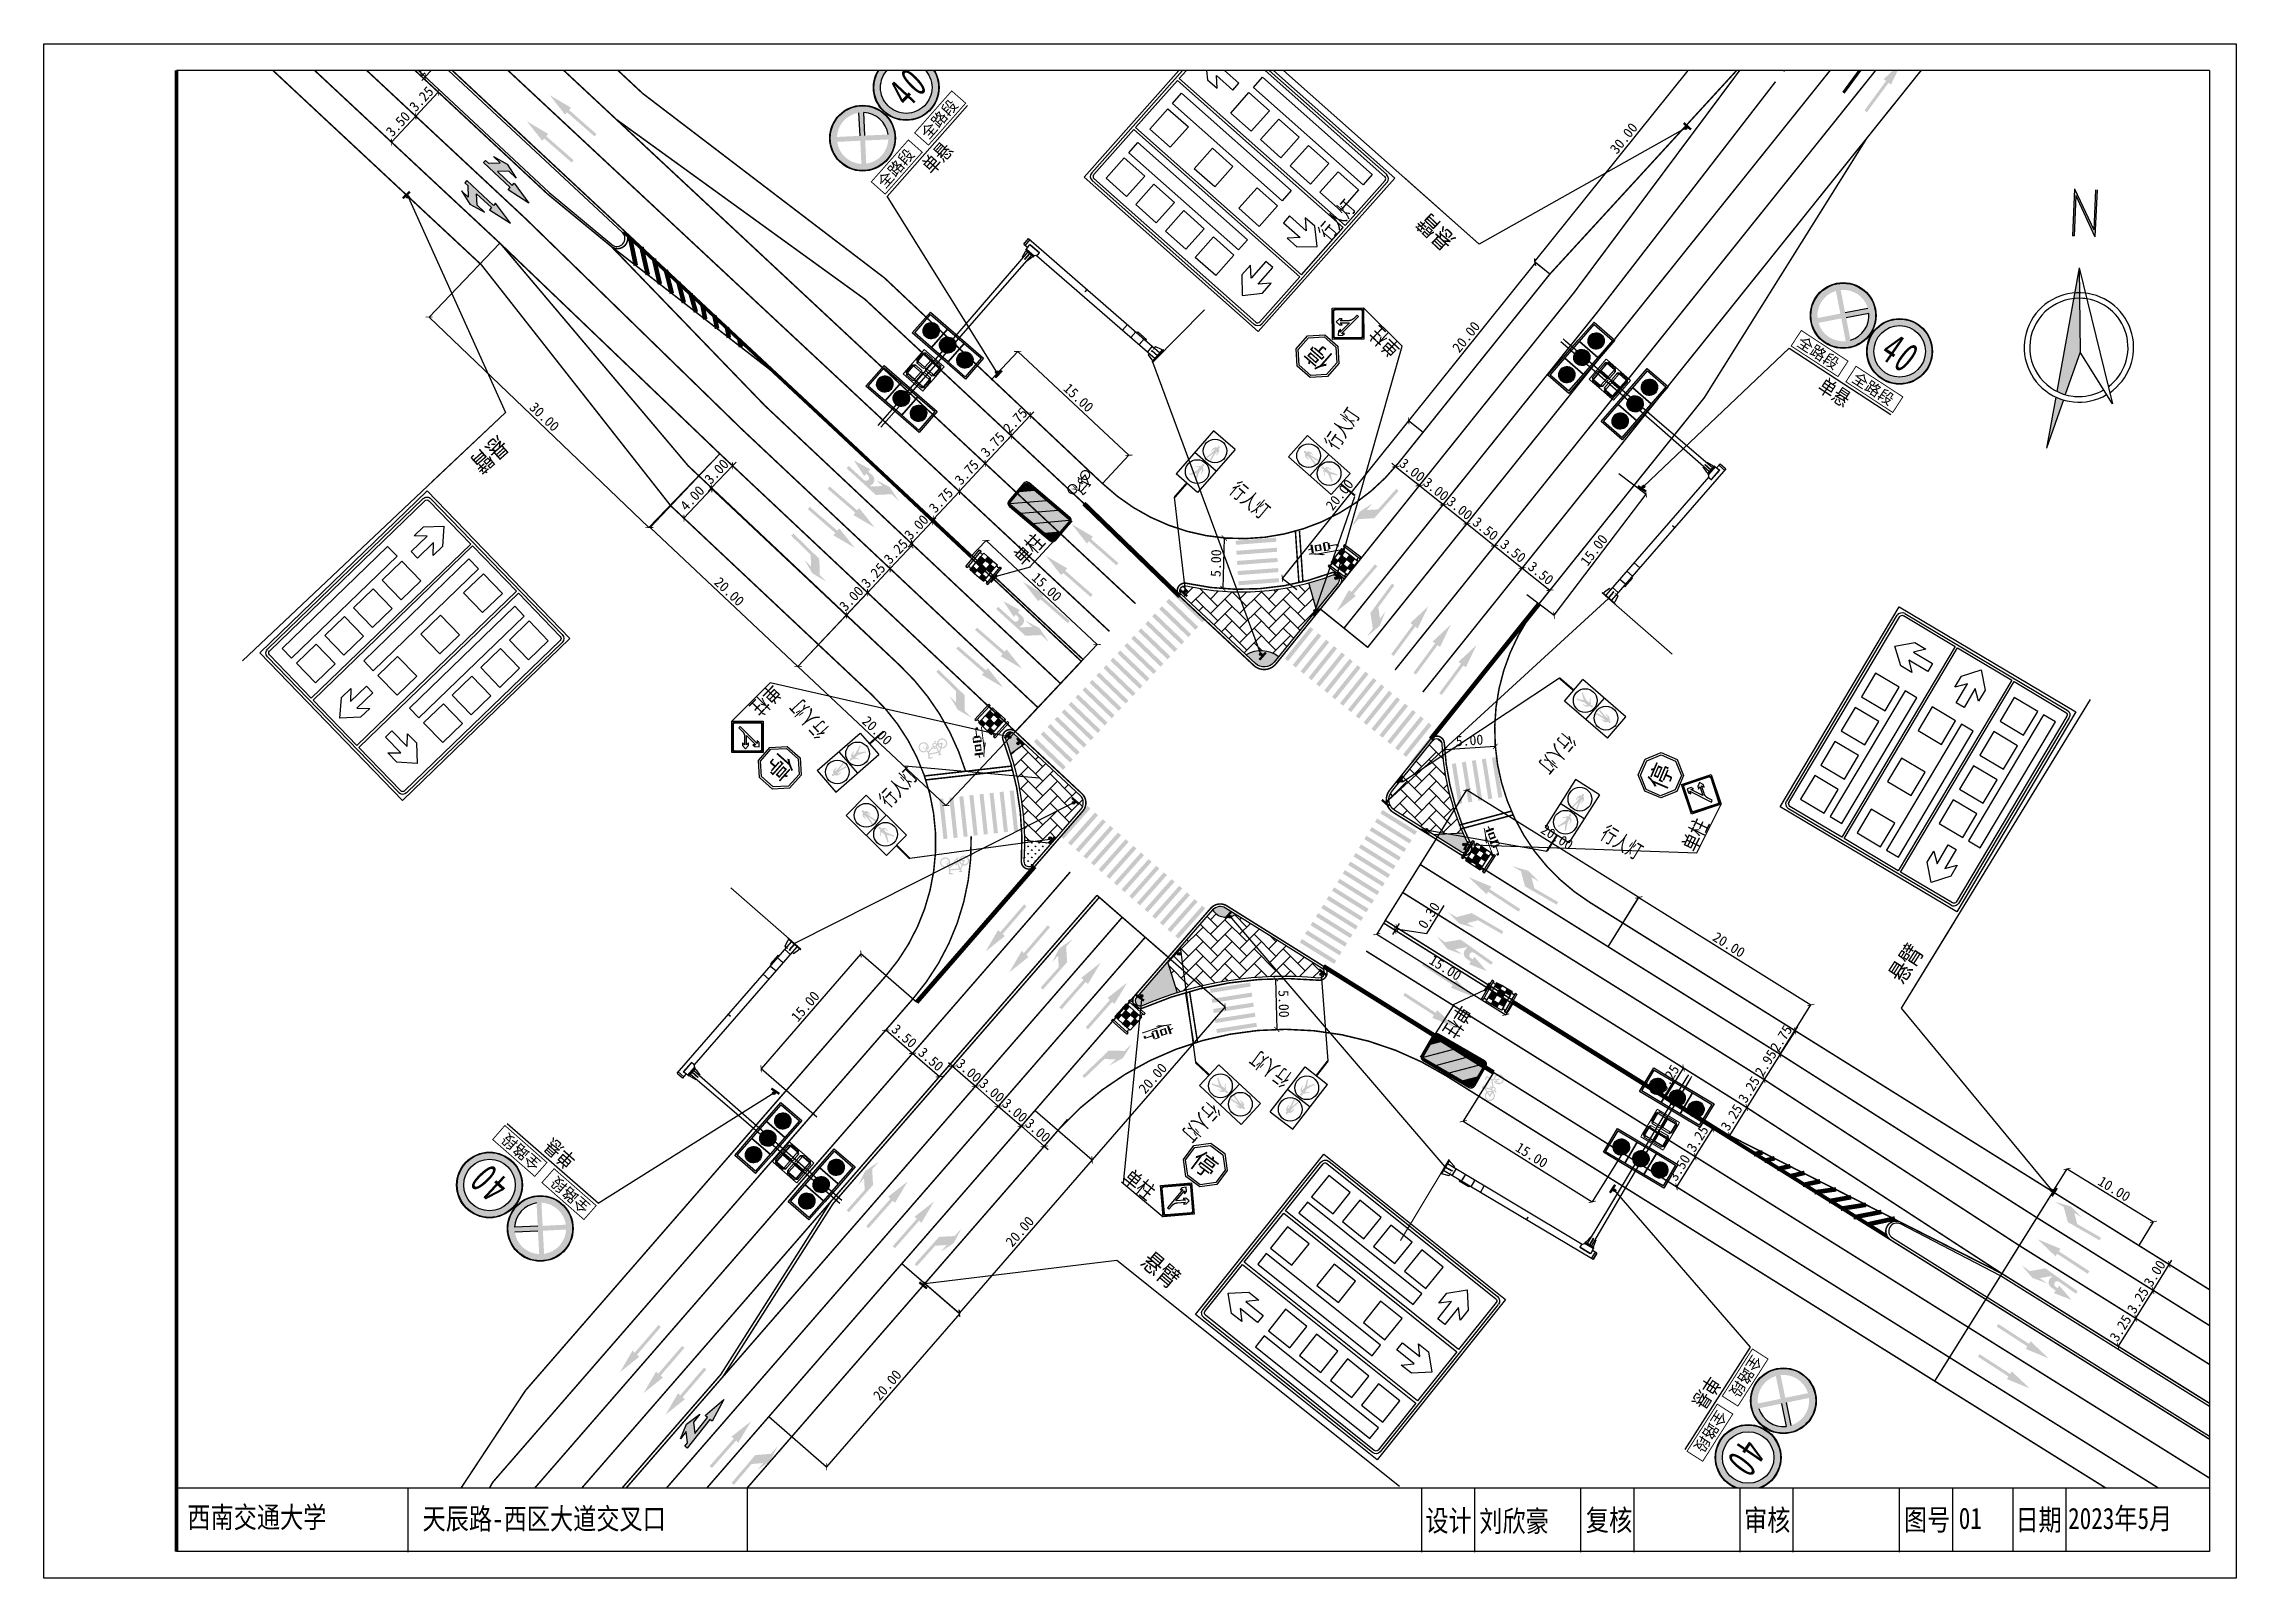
# Paper-space layout '布局2' of a CAD drawing. Header units: millimetres. Extents: x 387 to 800, y -35 to 254.
# The model-space entities are those that its viewports show. They can reach past a viewport. Long polylines and large blocks are cut down to what shows.
import ezdxf
from ezdxf.enums import TextEntityAlignment as Align

# ---------------------------------------------------------------- set-up
doc = ezdxf.new("R2010")
doc.units = ezdxf.units.MM
for name, pattern in [('DASHDOT', [25.4, 12.7, -6.35, 0, -6.35]), ('JTSS01', [6, 2, -4]), ('JTSS02', [2, 1, -1])]:
    doc.linetypes.add(name, pattern=pattern)
for name, color, linetype in [('@-中心线', 2, 'Continuous'), ('@-交通信号', 7, 'Continuous'), ('@-交通岛', 82, 'Continuous'), ('@-交通标志', 7, 'Continuous'), ('@-交通设施', 7, 'Continuous'), ('@-图框', 7, 'Continuous'), ('@-地面图案', 7, 'Continuous'), ('@-指北针1', 7, 'Continuous'), ('@-标注', 7, 'Continuous'), ('@-注释', 7, 'Continuous'), ('@-视口', 7, 'Continuous'), ('@-设计标注', 7, 'Continuous'), ('@-路面标线', 7, 'Continuous'), ('@-路面边线', 7, 'Continuous'), ('@-辅助设计', 4, 'Continuous'), ('@-道路边线', 7, 'Continuous'), ('@-隔离岛', 3, 'Continuous'), ('@-隔离栏', 7, 'Continuous'), ('RD-中线', 1, 'DASHDOT'), ('交通标志', 7, 'Continuous')]:
    doc.layers.add(name, color=color, linetype=linetype)
doc.layers.add('@-道路标线', color=7, linetype='Continuous', lineweight=0)
doc.layers.get('0').off()
doc.layers.get('@-辅助设计').off()
doc.styles.add('--黑体', font='simhei.ttf')
doc.styles.add('-黑体', font='simhei.ttf', dxfattribs={"width": 0.8})
doc.styles.add('STYLE1', font='simhei.ttf', dxfattribs={"width": 0.8})
doc.styles.add('宋体', font='')
doc.styles.add('标线文字样式', font='simhei.ttf')
doc.styles.add('黑体', font='simhei.ttf', dxfattribs={"width": 0.8})
doc.styles.get('宋体').set_extended_font_data('SimSun')
doc.linetypes.add('FENCELINE1', pattern='A,6.35,-2.54,[133,ltypeshp.shx,S=2.54,R=0,X=-2.54,Y=0],-2.54,25.4', length=36.83)
doc.dimstyles.new('标志标注', dxfattribs={"dimtxt": 1, "dimasz": 0.5, "dimexe": 0, "dimexo": 0, "dimgap": 0.25, "dimtad": 1, "dimzin": 0, "dimdsep": 46, "dimtxsty": '--黑体', "dimblk": 'ARCHTICK', "dimcen": 0.09, "dimadec": 0, "dimazin": 0, "dimtfac": 1, "dimtix": 1, "dimtmove": 1, "dimatfit": 0, "dimfxl": 1, "dimtolj": 1, "dimtzin": 0, "dimarcsym": 0})

psp = doc.layouts.new('布局2')

msp = doc.modelspace()

# ---------------------------------------------------------------- texts
at = {"layer": '@-交通信号', "style": '宋体', "width": 0.7}
for rotation, p in [(49.76961, (67701.229, 50836.213, 31.077)), (56.21929, (67702.001, 50815.551)), (320.11603, (67691.345, 50811.506)), (132.47771, (67652.032, 50788.086, 31.077)), (230.49756, (67724.541, 50787.871)), (46.52399, (67657.868, 50780.312)), (328.8775, (67727.917, 50777.432, 31.077)), (143.42141, (67697.681, 50753.97)), (228.17245, (67689.524, 50751.482, 31.077))]:
    msp.add_text('行人灯', height=1.5, rotation=rotation, dxfattribs=at).set_placement(p)
at = {"layer": '@-交通标志', "style": '-黑体', "width": 0.8}
for rotation, p in [(136.84082, (67713.84, 50836.431)), (221.76234, (67619.405, 50817.162)), (56.96735, (67757.804, 50762.903)), (319.72978, (67682.617, 50735.427))]:
    msp.add_text('悬臂', height=1.8, rotation=rotation, dxfattribs=at).set_placement(p)
at = {"layer": '@-道路标线', "color": 7, "ltscale": 10, "style": 'STYLE1', "width": 0.4}
for rotation, p in [(100.07046, (67702.096, 50805.482)), (187.31778, (67667.287, 50788.152)), (20.69022, (67717.173, 50775.657)), (288.99477, (67683.007, 50758.492))]:
    msp.add_text('停', height=2.43, rotation=rotation, dxfattribs=at).set_placement(p)

# ---------------------------------------------------------------- blocks, each defined once
blk = doc.blocks.new('A$C5F2A30DC')
at = {"layer": '@-图框', "color": 7}
for p, q in [((408, 284), (25, 284)), ((408, 284), (408, 5)), ((68.64, 4.92), (68.64, 16.92)), ((132.55, 5), (132.55, 17)), ((259.57, 4.9), (259.57, 16.9)), ((269.57, 4.9), (269.57, 16.9)), ((289.57, 4.9), (289.57, 16.9)), ((299.57, 4.9), (299.57, 16.9)), ((319.57, 4.9), (319.57, 16.9)), ((329.57, 4.9), (329.57, 16.9)), ((349.57, 4.9), (349.57, 16.9)), ((359.66, 5), (359.66, 17)), ((371, 5), (371, 17)), ((381, 5), (381, 17)), ((408, 5), (25, 5))]:
    blk.add_line(p, q, dxfattribs=at)
at = {"layer": '@-图框', "color": 7, "linetype": 'ByBlock'}
blk.add_line((25, 17), (408, 17), dxfattribs=at)
at = {"layer": '@-图框'}
blk.add_lwpolyline([(0, 289), (413, 289), (413, 0), (0, 0)], close=True, dxfattribs=at)
at = {"layer": '@-图框', "color": 7}
blk.add_lwpolyline([(25, 5, 0.7, 0.7, 0), (25, 284, 0.7, 0.7, 0)], format="xyseb", dxfattribs=at)
at = {"layer": '@-图框', "color": 7, "style": '黑体', "width": 0.8}
for s, p in [('设计', (264.63, 10.88)), ('复核', (294.86, 11)), ('审核', (324.66, 11.01)), ('图号', (354.78, 10.96)), ('日期', (375.79, 11.01))]:
    blk.add_text(s, height=4, dxfattribs=at).set_placement(p, align=Align.MIDDLE)
at = {"layer": '@-图框', "color": 7, "style": '黑体', "width": 0.8, "flags": 8}
for tag, p in [('西南交通大学', (27.04, 9.47)), ('项目名', (71.35, 9.2)), ('图纸名', (134.03, 9.15)), ('设计者', (270.42, 8.73)), ('制图者', (301.14, 9.09)), ('审核者', (330.56, 8.87)), ('01', (360.74, 9.28)), ('日期', (381.35, 9.26))]:
    blk.add_attdef(tag, p, '', height=4, dxfattribs=at)
blk = doc.blocks.new('6米直行加右转')
at = {"layer": '@-地面图案'}
blk.add_hatch(color=256, dxfattribs=at).paths.add_polyline_path([(1.6, -0.15), (3.6, -0.15), (3.6, -0.45), (6, 0), (3.6, 0.45), (3.6, 0.15), (0, 0.15), (0, -0.15), (0.4, -0.15), (1.2, -0.95), (0.3, -0.95), (1.8, -1.35), (3.4, -0.95), (2.4, -0.95)])
at = {"layer": '@-地面图案', "linetype": 'Continuous'}
blk.add_lwpolyline([(1.8, -1.35), (3.4, -0.95), (2.4, -0.95), (1.6, -0.15), (3.6, -0.15), (3.6, -0.45), (6, 0), (3.6, 0.45), (3.6, 0.15), (0, 0.15), (0, -0.15), (0.4, -0.15), (1.2, -0.95), (0.3, -0.95)], close=True, dxfattribs=at)
blk = doc.blocks.new('A$C4D5C2BD2')
at = {"layer": '@-交通信号', "linetype": 'ByBlock', "lineweight": -3}
h = blk.add_hatch(color=14, dxfattribs=at)
edge = h.paths.add_edge_path()
edge.add_line((0.98, 0.31), (0.9, 0.53))
edge.add_line((0.9, 0.53), (0, 0.22))
edge.add_line((0, 0.22), (0.08, 0))
edge.add_line((0.08, 0), (0.98, 0.31))
blk.add_hatch(color=14, dxfattribs=at).paths.add_polyline_path([(0.56, 0.51, 1), (0.29, 0.51, 1)])
at = {"layer": '@-交通信号', "color": 14}
blk.add_circle((0.42, 0.51, 363.65), 0.132, dxfattribs=at)
blk = doc.blocks.new('A$C3CD052C4')
at = {"layer": '@-交通信号'}
h = blk.add_hatch(color=256, dxfattribs=at)
h.paths.add_polyline_path([(0.2, 4.36), (0.3, 4.18), (0.32, 3.93), (0.38, 3.97), (0.4, 4.28), (0.28, 4.55), (0.12, 4.59), (0.14, 4.65), (0.16, 4.72), (0.14, 4.78), (0.1, 4.81), (0.04, 4.83), (-0.01, 4.81), (-0.06, 4.78), (-0.07, 4.72), (-0.05, 4.65), (-0.03, 4.59), (-0.19, 4.55), (-0.32, 4.28), (-0.3, 3.97), (-0.23, 3.93), (-0.22, 4.18), (-0.11, 4.36), (-0.11, 3.97), (-0.23, 3.27), (-0.28, 3.26), (-0.29, 3.19), (-0.11, 3.19), (0.04, 3.97), (0.2, 3.19), (0.38, 3.19), (0.36, 3.26), (0.32, 3.27), (0.2, 3.97)])
h.paths.add_polyline_path([(-0.06, 1.64), (-0.35, 0.92), (-0.46, 0.92), (-0.48, 0.89), (-0.31, 0.78), (0.08, 1.4), (0.39, 0.86), (0.36, 0.82), (0.36, 0.8), (0.41, 0.78), (0.51, 0.86), (0.2, 1.64), (0.22, 2.02), (0.37, 1.86), (0.41, 1.6), (0.47, 1.64), (0.44, 1.95), (0.3, 2.15), (0.13, 2.21), (0.13, 2.25, 0.207228), (0.13, 2.45, 0.071106), (0.12, 2.47, 0.097589), (0.1, 2.48, 0.022233), (0.08, 2.49, 0.040799), (0.07, 2.49, 0.045979), (0.05, 2.5, 0.036358), (0.01, 2.49, 0.028309), (-0.01, 2.49, 0.024691), (-0.03, 2.48, 0.079385), (-0.06, 2.47, 0.12435), (-0.07, 2.45, 0.081145), (-0.07, 2.44, 0.069556), (-0.07, 2.41, 0.00473), (-0.07, 2.4, 0.009011), (-0.07, 2.4, 0.057142), (-0.06, 2.38, -0.068241), (-0.06, 2.37, -0.124353), (-0.06, 2.35, 0.089456), (-0.06, 2.32, 0.014819), (-0.06, 2.3, -0.022419), (-0.06, 2.28, 0.042847), (-0.06, 2.27, 0.182875), (-0.05, 2.26, 0.101619), (-0.05, 2.26, 0.029922), (0, 2.25), (0, 2.2), (-0.11, 2.18), (-0.18, 2.09), (-0.29, 1.94), (-0.33, 1.9), (-0.51, 1.79), (-0.45, 1.75), (-0.26, 1.85), (-0.22, 1.88), (-0.11, 2.02)])
for p, q in [((-1.4, 5.61), (-1.4, 0)), ((1.4, 5.61), (-1.4, 5.61)), ((1.4, 5.61), (1.4, 0)), ((1.4, 2.8), (-1.4, 2.8)), ((1.4, 0), (-1.4, 0))]:
    blk.add_line(p, q, dxfattribs=at)
at = {"layer": '@-交通信号', "color": 1}
blk.add_circle((0, 4.21), 1.17, dxfattribs=at)
at = {"layer": '@-交通信号', "color": 3}
blk.add_circle((0.02, 1.53), 1.17, dxfattribs=at)
blk = doc.blocks.new('A$C42B20481')
at = {"layer": '@-交通信号', "linetype": 'ByBlock', "lineweight": -3}
for points in [[(0.13, 0, 1), (-0.13, 0, 1)], [(0.46, -0.37), (0.46, -0.14), (-0.5, -0.14), (-0.5, -0.37)]]:
    blk.add_hatch(color=14, dxfattribs=at).paths.add_polyline_path(points)
at = {"layer": '@-交通信号', "color": 14}
blk.add_circle((0, 0), 0.132, dxfattribs=at)
blk = doc.blocks.new('A$C5D3B22B4')
at = {"layer": '@-交通信号'}
for p, q in [((-19.02, 16.37), (-19.33, 16.37)), ((-19.02, 16.02), (-19.29, 16.02)), ((-13.86, 16.38), (-19.02, 16.37)), ((-13.85, 16), (-19.02, 16.02)), ((-6.76, 16.4), (-13.86, 16.38)), ((-6.76, 15.99), (-13.85, 16)), ((0.12, 16.44), (-6.76, 16.4)), ((0.12, 15.96), (-6.76, 15.99)), ((-0.02, 16.63), (-0.63, 16.5)), ((-0.63, 16.5), (-0.63, 16.44)), ((-0.63, 16.22), (-0.63, 16.18)), ((-0.63, 16.22), (0.12, 16.22)), ((-0.63, 16.18), (0.12, 16.18)), ((-0.63, 15.96), (-0.63, 15.91)), ((-0.02, 15.77), (-0.63, 15.91)), ((0.12, 16.63), (-0.02, 16.63)), ((0.12, 15.77), (-0.02, 15.77)), ((0.12, 16.7), (0.12, 15.69)), ((0.12, 16.7), (0.25, 16.7)), ((0.12, 15.69), (0.25, 15.69)), ((0.18, 16.7), (0.18, 15.69)), ((0.25, 16.7), (0.81, 16.76)), ((0.25, 16.7), (0.25, 15.69)), ((0.51, 15.5), (0.25, 15.69)), ((0.44, 17.24), (1.18, 17.24)), ((0.44, 17.24), (0.44, 16.72)), ((1.18, 17.07), (0.44, 17.07)), ((0.44, 15.56), (0.44, 0.08)), ((1.11, 17.24), (0.51, 17.24)), ((1.11, 17.24), (0.51, 17.24)), ((0.51, 17.24), (0.51, 17.24)), ((0.51, 17.24), (0.51, 17.24)), ((0.51, 17.24), (0.51, 17.24)), ((0.51, 15.5), (0.81, 15.5)), ((0.81, 16.76), (0.81, 15.51)), ((0.81, 15.51), (0.81, 16.69)), ((1.18, 17.24), (1.18, 0.08)), ((0.89, 9.58), (1.22, 9.58)), ((0.89, 9.58), (1.21, 9.58)), ((1.18, 4.32), (0.44, 4.32)), ((1.18, 3.24), (0.44, 3.24)), ((1.18, 3.07), (1.3, 3.07)), ((1.3, 3.07), (1.3, 1.94)), ((0, 0.08), (1.62, 0.08)), ((0, 0.08), (0, 0)), ((0, 0), (1.62, 0)), ((0.28, 0.82), (0.12, 0.22)), ((0.12, 0.22), (0.12, 0.08)), ((0.37, 0.82), (0.28, 0.82)), ((0.44, 0.81), (0.35, 0.81)), ((0.44, 0.82), (0.36, 0.82)), ((0.38, 0.81), (0.44, 0.81)), ((1.03, 2.16), (0.44, 2.16)), ((1.18, 2.16), (0.44, 2.16)), ((1.18, 2.16), (0.44, 2.16)), ((1.03, 2.16), (0.44, 2.16)), ((1.18, 1.08), (0.44, 1.08)), ((0.71, 0.82), (0.75, 0.82)), ((0.71, 0.81), (0.75, 0.81)), ((0.79, 0.82), (0.79, 0.08)), ((0.79, 0.82), (0.83, 0.82)), ((0.83, 0.82), (0.83, 0.08)), ((1.03, 0.81), (1.08, 0.81)), ((1.18, 1.94), (1.3, 1.94)), ((1.18, 0.82), (1.28, 0.82)), ((1.18, 0.81), (1.29, 0.81)), ((1.25, 0.82), (1.36, 0.82)), ((1.36, 0.82), (1.52, 0.22)), ((1.52, 0.22), (1.52, 0.08)), ((1.62, 0.08), (1.62, 0))]:
    blk.add_line(p, q, dxfattribs=at)
blk = doc.blocks.new('A$C2B1B455F')
at = {"layer": '@-交通信号'}
h = blk.add_hatch(color=256, dxfattribs=at)
h.paths.add_polyline_path([(0, 2.31), (0, 0.73), (0, -0.73), (0, -2.31), (-1.82, -2.31), (-1.82, -0.73), (-1.82, 0.73), (-1.82, 2.31)])
h.paths.add_polyline_path([(-0.11, 2.2), (-0.11, 0.73), (-0.11, -0.73), (-0.11, -2.2), (-1.71, -2.2), (-1.71, -0.73), (-1.71, 0.73), (-1.71, 2.2)], flags=16)
for p, q in [((-1.82, 0.73), (-1.82, 2.31)), ((-1.82, 2.31), (0, 2.31)), ((-1.71, 0.73), (-1.71, 2.2)), ((-1.71, 2.2), (-0.11, 2.2)), ((-1.28, 1.47), (-1.38, 1.56)), ((-1.29, 1.47), (-1.38, 1.55)), ((-0.9, 0.99), (-1.38, 1.47)), ((-0.91, 0.98), (-1.38, 1.46)), ((-0.92, 0.98), (-1.38, 1.45)), ((-1.23, 1.47), (-1.37, 1.6)), ((-1.24, 1.47), (-1.37, 1.59)), ((-1.26, 1.47), (-1.37, 1.58)), ((-1.27, 1.47), (-1.37, 1.57)), ((-1.2, 1.47), (-1.36, 1.63)), ((-1.21, 1.47), (-1.36, 1.62)), ((-1.22, 1.47), (-1.36, 1.61)), ((-0.9, 1), (-1.36, 1.47)), ((-1.16, 1.47), (-1.35, 1.65)), ((-1.17, 1.47), (-1.35, 1.65)), ((-1.18, 1.47), (-1.35, 1.64)), ((-0.9, 1.02), (-1.35, 1.47)), ((-1.12, 1.47), (-1.34, 1.68)), ((-1.14, 1.47), (-1.34, 1.67)), ((-1.15, 1.47), (-1.34, 1.66)), ((-0.9, 1.03), (-1.34, 1.47)), ((-1.1, 1.47), (-1.33, 1.7)), ((-1.11, 1.47), (-1.33, 1.69)), ((-0.9, 1.04), (-1.33, 1.47)), ((-1.08, 1.47), (-1.32, 1.71)), ((-1.09, 1.47), (-1.32, 1.7)), ((-0.9, 1.05), (-1.32, 1.47)), ((-1.04, 1.47), (-1.31, 1.73)), ((-1.05, 1.47), (-1.31, 1.73)), ((-1.06, 1.47), (-1.31, 1.72)), ((-1.02, 1.47), (-1.3, 1.75)), ((-1.03, 1.47), (-1.3, 1.74)), ((-0.9, 1.06), (-1.3, 1.47)), ((-0.99, 1.47), (-1.29, 1.76)), ((-1, 1.47), (-1.29, 1.75)), ((-0.9, 1.08), (-1.29, 1.47)), ((-0.98, 1.47), (-1.28, 1.77)), ((-0.9, 1.09), (-1.28, 1.47)), ((-0.96, 1.47), (-1.27, 1.78)), ((-0.97, 1.47), (-1.27, 1.77)), ((-0.9, 1.1), (-1.27, 1.47)), ((-0.93, 1.47), (-1.26, 1.79)), ((-0.94, 1.47), (-1.26, 1.79)), ((-0.9, 1.11), (-1.26, 1.47)), ((-0.91, 1.47), (-1.25, 1.81)), ((-0.92, 1.47), (-1.25, 1.8)), ((-0.9, 1.47), (-1.24, 1.81)), ((-0.9, 1.12), (-1.24, 1.47)), ((-0.9, 1.5), (-1.23, 1.82)), ((-0.9, 1.49), (-1.23, 1.82)), ((-0.9, 1.14), (-1.23, 1.47)), ((-0.9, 1.51), (-1.22, 1.83)), ((-0.9, 1.15), (-1.22, 1.47)), ((-0.9, 1.53), (-1.21, 1.84)), ((-0.9, 1.52), (-1.21, 1.84)), ((-0.9, 1.16), (-1.21, 1.47)), ((-0.9, 1.55), (-1.2, 1.85)), ((-0.9, 1.17), (-1.2, 1.47)), ((-0.9, 1.57), (-1.19, 1.86)), ((-0.9, 1.56), (-1.19, 1.85)), ((-0.9, 1.58), (-1.18, 1.86)), ((-0.9, 1.19), (-1.18, 1.47)), ((-0.9, 1.61), (-1.17, 1.87)), ((-0.9, 1.59), (-1.17, 1.87)), ((-0.9, 1.2), (-1.17, 1.47)), ((-0.9, 1.62), (-1.16, 1.88)), ((-0.9, 1.21), (-1.16, 1.47)), ((-0.9, 1.63), (-1.15, 1.88)), ((-0.9, 1.22), (-1.15, 1.47)), ((-0.9, 1.66), (-1.14, 1.89)), ((-0.9, 1.64), (-1.14, 1.89)), ((-0.9, 1.23), (-1.14, 1.47)), ((-0.9, 1.67), (-1.13, 1.89)), ((-0.9, 1.68), (-1.12, 1.9)), ((-0.9, 1.25), (-1.12, 1.47)), ((-0.9, 1.69), (-1.11, 1.9)), ((-0.9, 1.26), (-1.11, 1.47)), ((-0.9, 1.72), (-1.1, 1.91)), ((-0.9, 1.7), (-1.1, 1.91)), ((-0.9, 1.27), (-1.1, 1.47)), ((-0.9, 1.73), (-1.09, 1.91)), ((-0.9, 1.28), (-1.09, 1.47)), ((-0.9, 1.74), (-1.08, 1.92)), ((-0.9, 1.29), (-1.08, 1.47)), ((-0.9, 1.75), (-1.07, 1.92)), ((-0.9, 1.76), (-1.06, 1.92)), ((-0.9, 1.31), (-1.06, 1.47)), ((-0.9, 1.78), (-1.05, 1.93)), ((-0.9, 1.32), (-1.05, 1.47)), ((-0.9, 1.79), (-1.04, 1.93)), ((-0.9, 1.33), (-1.04, 1.47)), ((-0.9, 1.8), (-1.03, 1.93)), ((-0.9, 1.34), (-1.03, 1.47)), ((-0.9, 1.82), (-1.02, 1.94)), ((-0.9, 1.81), (-1.02, 1.93)), ((-0.9, 1.35), (-1.02, 1.47)), ((-0.9, 1.84), (-1.01, 1.94)), ((-0.9, 1.85), (-1, 1.94)), ((-0.9, 1.37), (-1, 1.47)), ((-0.9, 1.86), (-0.99, 1.94)), ((-0.9, 1.38), (-0.99, 1.47)), ((-0.9, 1.39), (-0.98, 1.47)), ((-0.9, 1.87), (-0.97, 1.94)), ((-0.9, 1.4), (-0.97, 1.47)), ((-0.9, 1.88), (-0.96, 1.95)), ((-0.9, 1.41), (-0.96, 1.47)), ((-0.9, 1.9), (-0.95, 1.95)), ((-0.9, 1.91), (-0.94, 1.95)), ((-0.9, 1.43), (-0.94, 1.47)), ((-0.9, 1.92), (-0.93, 1.95)), ((-0.9, 1.44), (-0.93, 1.47)), ((-0.9, 1.93), (-0.92, 1.95)), ((-0.9, 1.45), (-0.92, 1.47)), ((-0.9, 1.94), (-0.91, 1.95)), ((-0.9, 1.46), (-0.91, 1.47)), ((-0.42, 1.47), (-0.9, 1.95)), ((-0.43, 1.47), (-0.9, 1.94)), ((-0.44, 1.47), (-0.9, 1.93)), ((-0.45, 1.47), (-0.9, 1.92)), ((-0.46, 1.47), (-0.9, 1.91)), ((-0.47, 1.47), (-0.9, 1.9)), ((-0.49, 1.47), (-0.9, 1.88)), ((-0.5, 1.47), (-0.9, 1.87)), ((-0.51, 1.47), (-0.9, 1.86)), ((-0.52, 1.47), (-0.9, 1.85)), ((-0.53, 1.47), (-0.9, 1.84)), ((-0.55, 1.47), (-0.9, 1.82)), ((-0.56, 1.47), (-0.9, 1.81)), ((-0.57, 1.47), (-0.9, 1.8)), ((-0.58, 1.47), (-0.9, 1.79)), ((-0.59, 1.47), (-0.9, 1.78)), ((-0.61, 1.47), (-0.9, 1.76)), ((-0.62, 1.47), (-0.9, 1.75)), ((-0.63, 1.47), (-0.9, 1.74)), ((-0.64, 1.47), (-0.9, 1.73)), ((-0.65, 1.47), (-0.9, 1.72)), ((-0.67, 1.47), (-0.9, 1.7)), ((-0.68, 1.47), (-0.9, 1.69)), ((-0.69, 1.47), (-0.9, 1.68)), ((-0.7, 1.47), (-0.9, 1.67)), ((-0.71, 1.47), (-0.9, 1.66)), ((-0.73, 1.47), (-0.9, 1.64)), ((-0.74, 1.47), (-0.9, 1.63)), ((-0.75, 1.47), (-0.9, 1.62)), ((-0.76, 1.47), (-0.9, 1.61)), ((-0.77, 1.47), (-0.9, 1.59)), ((-0.79, 1.47), (-0.9, 1.58)), ((-0.8, 1.47), (-0.9, 1.57)), ((-0.81, 1.47), (-0.9, 1.56)), ((-0.82, 1.47), (-0.9, 1.55)), ((-0.83, 1.47), (-0.9, 1.53)), ((-0.85, 1.47), (-0.9, 1.52)), ((-0.86, 1.47), (-0.9, 1.51)), ((-0.87, 1.47), (-0.9, 1.5)), ((-0.88, 1.47), (-0.9, 1.49)), ((-0.56, 1.13), (-0.9, 1.47)), ((-0.9, 1.47), (-0.9, 1.47)), ((-0.56, 1.12), (-0.9, 1.46)), ((-0.57, 1.12), (-0.9, 1.45)), ((-0.42, 1.49), (-0.88, 1.95)), ((-0.55, 1.14), (-0.88, 1.47)), ((-0.42, 1.5), (-0.87, 1.95)), ((-0.55, 1.14), (-0.87, 1.47)), ((-0.42, 1.51), (-0.86, 1.95)), ((-0.54, 1.15), (-0.86, 1.47)), ((-0.53, 1.15), (-0.85, 1.47)), ((-0.42, 1.52), (-0.84, 1.95)), ((-0.42, 1.54), (-0.83, 1.95)), ((-0.53, 1.16), (-0.83, 1.47)), ((-0.43, 1.55), (-0.82, 1.94)), ((-0.52, 1.17), (-0.82, 1.47)), ((-0.52, 1.17), (-0.81, 1.47)), ((-0.43, 1.57), (-0.8, 1.94)), ((-0.51, 1.18), (-0.8, 1.47)), ((-0.43, 1.58), (-0.79, 1.94)), ((-0.51, 1.19), (-0.79, 1.47)), ((-0.44, 1.6), (-0.77, 1.93)), ((-0.5, 1.2), (-0.77, 1.47)), ((-0.5, 1.2), (-0.76, 1.47)), ((-0.44, 1.62), (-0.75, 1.93)), ((-0.49, 1.21), (-0.75, 1.47)), ((-0.49, 1.22), (-0.74, 1.47)), ((-0.45, 1.64), (-0.73, 1.92)), ((-0.48, 1.23), (-0.73, 1.47)), ((-0.46, 1.66), (-0.71, 1.91)), ((-0.48, 1.23), (-0.71, 1.47)), ((-0.48, 1.24), (-0.7, 1.47)), ((-0.47, 1.68), (-0.69, 1.9)), ((-0.47, 1.25), (-0.69, 1.47)), ((-0.47, 1.26), (-0.68, 1.47)), ((-0.48, 1.7), (-0.67, 1.89)), ((-0.46, 1.26), (-0.67, 1.47)), ((-0.46, 1.27), (-0.65, 1.47)), ((-0.46, 1.28), (-0.64, 1.47)), ((-0.5, 1.73), (-0.63, 1.87)), ((-0.45, 1.29), (-0.63, 1.47)), ((-0.45, 1.3), (-0.62, 1.47)), ((-0.45, 1.31), (-0.61, 1.47)), ((-0.44, 1.32), (-0.59, 1.47)), ((-0.54, 1.79), (-0.58, 1.83)), ((-0.44, 1.33), (-0.58, 1.47)), ((-0.44, 1.34), (-0.57, 1.47)), ((-0.43, 1.34), (-0.56, 1.47)), ((-0.43, 1.35), (-0.55, 1.47)), ((-0.43, 1.36), (-0.53, 1.47)), ((-0.43, 1.37), (-0.52, 1.47)), ((-0.43, 1.38), (-0.51, 1.47)), ((-0.42, 1.39), (-0.5, 1.47)), ((-0.42, 1.41), (-0.49, 1.47)), ((-0.42, 1.42), (-0.47, 1.47)), ((-0.11, 2.2), (-0.11, 0.73)), ((0, 2.31), (0, 0.73)), ((-1.82, -0.73), (-1.82, 0.73)), ((-1.71, 0.73), (-0.11, 0.73)), ((-1.71, -0.73), (-1.71, 0.73)), ((-0.11, 0.73), (-1.71, 0.73)), ((-0.93, 0.99), (-1.38, 1.44)), ((-0.94, 0.99), (-1.38, 1.43)), ((-0.96, 0.99), (-1.38, 1.41)), ((-0.97, 0.99), (-1.38, 1.4)), ((-0.99, 0.99), (-1.38, 1.38)), ((-1.28, 0.03), (-1.38, 0.12)), ((-1.29, 0.03), (-1.38, 0.11)), ((-1.3, 0.03), (-1.38, 0.1)), ((-1.32, 0.03), (-1.38, 0.09)), ((-1.33, 0.03), (-1.38, 0.08)), ((-1.34, 0.03), (-1.38, 0.07)), ((-1.35, 0.03), (-1.38, 0.06)), ((-1.36, 0.03), (-1.38, 0.05)), ((-1.38, 0.03), (-1.38, 0.03)), ((-0.9, -0.45), (-1.38, 0.03)), ((-0.91, -0.46), (-1.38, 0.02)), ((-0.92, -0.46), (-1.38, 0.01)), ((-1, 0.99), (-1.37, 1.37)), ((-1.02, 1), (-1.37, 1.35)), ((-1.03, 1), (-1.37, 1.34)), ((-1.23, 0.03), (-1.37, 0.16)), ((-1.24, 0.03), (-1.37, 0.15)), ((-1.26, 0.03), (-1.37, 0.14)), ((-1.27, 0.03), (-1.37, 0.13)), ((-1.05, 1.01), (-1.36, 1.32)), ((-1.07, 1.01), (-1.36, 1.3)), ((-1.2, 0.03), (-1.36, 0.19)), ((-1.21, 0.03), (-1.36, 0.18)), ((-1.22, 0.03), (-1.36, 0.17)), ((-0.9, -0.44), (-1.36, 0.03)), ((-1.09, 1.02), (-1.35, 1.28)), ((-1.16, 0.03), (-1.35, 0.21)), ((-1.17, 0.03), (-1.35, 0.2)), ((-1.18, 0.03), (-1.35, 0.2)), ((-0.9, -0.43), (-1.35, 0.03)), ((-1.11, 1.03), (-1.34, 1.26)), ((-1.12, 0.03), (-1.34, 0.24)), ((-1.14, 0.03), (-1.34, 0.23)), ((-1.15, 0.03), (-1.34, 0.22)), ((-0.9, -0.41), (-1.34, 0.03)), ((-1.13, 1.04), (-1.33, 1.23)), ((-1.1, 0.03), (-1.33, 0.25)), ((-1.11, 0.03), (-1.33, 0.25)), ((-0.9, -0.4), (-1.33, 0.03)), ((-1.08, 0.03), (-1.32, 0.27)), ((-1.09, 0.03), (-1.32, 0.26)), ((-0.9, -0.39), (-1.32, 0.03)), ((-1.16, 1.06), (-1.31, 1.21)), ((-1.04, 0.03), (-1.31, 0.29)), ((-1.05, 0.03), (-1.31, 0.28)), ((-1.06, 0.03), (-1.31, 0.28)), ((-1.02, 0.03), (-1.3, 0.31)), ((-1.03, 0.03), (-1.3, 0.3)), ((-0.9, -0.38), (-1.3, 0.03)), ((-0.99, 0.03), (-1.29, 0.32)), ((-1, 0.03), (-1.29, 0.31)), ((-0.9, -0.36), (-1.29, 0.03)), ((-0.98, 0.03), (-1.28, 0.33)), ((-0.9, -0.35), (-1.28, 0.03)), ((-1.21, 1.09), (-1.27, 1.16)), ((-0.96, 0.03), (-1.27, 0.34)), ((-0.97, 0.03), (-1.27, 0.33)), ((-0.9, -0.34), (-1.27, 0.03)), ((-0.93, 0.03), (-1.26, 0.35)), ((-0.94, 0.03), (-1.26, 0.35)), ((-0.9, -0.33), (-1.26, 0.03)), ((-0.91, 0.03), (-1.25, 0.36)), ((-0.92, 0.03), (-1.25, 0.36)), ((-0.9, 0.03), (-1.24, 0.37)), ((-0.9, -0.32), (-1.24, 0.03)), ((-0.9, 0.06), (-1.23, 0.38)), ((-0.9, 0.04), (-1.23, 0.38)), ((-0.9, -0.3), (-1.23, 0.03)), ((-0.9, 0.07), (-1.22, 0.39)), ((-0.9, -0.29), (-1.22, 0.03)), ((-0.9, 0.09), (-1.21, 0.4)), ((-0.9, 0.08), (-1.21, 0.39)), ((-0.9, -0.28), (-1.21, 0.03)), ((-0.9, 0.1), (-1.2, 0.4)), ((-0.9, -0.27), (-1.2, 0.03)), ((-0.9, 0.13), (-1.19, 0.42)), ((-0.9, 0.12), (-1.19, 0.41)), ((-0.9, 0.14), (-1.18, 0.42)), ((-0.9, -0.26), (-1.18, 0.03)), ((-0.9, 0.17), (-1.17, 0.43)), ((-0.9, 0.15), (-1.17, 0.43)), ((-0.9, -0.24), (-1.17, 0.03)), ((-0.9, 0.18), (-1.16, 0.43)), ((-0.9, -0.23), (-1.16, 0.03)), ((-0.9, 0.19), (-1.15, 0.44)), ((-0.9, -0.22), (-1.15, 0.03)), ((-0.9, 0.21), (-1.14, 0.45)), ((-0.9, 0.2), (-1.14, 0.44)), ((-0.9, -0.21), (-1.14, 0.03)), ((-0.9, 0.23), (-1.13, 0.45)), ((-0.9, 0.24), (-1.12, 0.46)), ((-0.9, -0.2), (-1.12, 0.03)), ((-0.9, 0.25), (-1.11, 0.46)), ((-0.9, -0.18), (-1.11, 0.03)), ((-0.9, 0.27), (-1.1, 0.47)), ((-0.9, 0.26), (-1.1, 0.46)), ((-0.9, -0.17), (-1.1, 0.03)), ((-0.9, 0.29), (-1.09, 0.47)), ((-0.9, -0.16), (-1.09, 0.03)), ((-0.9, 0.3), (-1.08, 0.48)), ((-0.9, -0.15), (-1.08, 0.03)), ((-0.9, 0.31), (-1.07, 0.48)), ((-0.9, 0.32), (-1.06, 0.48)), ((-0.9, -0.14), (-1.06, 0.03)), ((-0.9, 0.33), (-1.05, 0.48)), ((-0.9, -0.12), (-1.05, 0.03)), ((-0.9, 0.35), (-1.04, 0.49)), ((-0.9, -0.11), (-1.04, 0.03)), ((-0.9, 0.36), (-1.03, 0.49)), ((-0.9, -0.1), (-1.03, 0.03)), ((-0.9, 0.38), (-1.02, 0.5)), ((-0.9, 0.37), (-1.02, 0.49)), ((-0.9, -0.09), (-1.02, 0.03)), ((-0.9, 0.39), (-1.01, 0.5)), ((-0.9, 0.41), (-1, 0.5)), ((-0.9, -0.08), (-1, 0.03)), ((-0.9, 0.42), (-0.99, 0.5)), ((-0.9, -0.06), (-0.99, 0.03)), ((-0.9, -0.05), (-0.98, 0.03)), ((-0.9, 0.43), (-0.97, 0.5)), ((-0.9, -0.04), (-0.97, 0.03)), ((-0.9, 0.44), (-0.96, 0.5)), ((-0.9, -0.03), (-0.96, 0.03)), ((-0.9, 0.45), (-0.95, 0.51)), ((-0.9, 0.47), (-0.94, 0.51)), ((-0.9, -0.02), (-0.94, 0.03)), ((-0.9, 0.48), (-0.93, 0.51)), ((-0.9, 0), (-0.93, 0.03)), ((-0.9, 0.49), (-0.92, 0.51)), ((-0.9, 0.01), (-0.92, 0.03)), ((-0.9, 0.5), (-0.91, 0.51)), ((-0.9, 0.02), (-0.91, 0.03)), ((-0.58, 1.11), (-0.9, 1.44)), ((-0.58, 1.11), (-0.9, 1.43)), ((-0.59, 1.1), (-0.9, 1.41)), ((-0.59, 1.09), (-0.9, 1.4)), ((-0.6, 1.09), (-0.9, 1.39)), ((-0.61, 1.08), (-0.9, 1.38)), ((-0.61, 1.08), (-0.9, 1.37)), ((-0.62, 1.07), (-0.9, 1.35)), ((-0.63, 1.07), (-0.9, 1.34)), ((-0.64, 1.06), (-0.9, 1.33)), ((-0.64, 1.06), (-0.9, 1.32)), ((-0.65, 1.05), (-0.9, 1.31)), ((-0.66, 1.05), (-0.9, 1.29)), ((-0.67, 1.05), (-0.9, 1.28)), ((-0.67, 1.04), (-0.9, 1.27)), ((-0.68, 1.04), (-0.9, 1.26)), ((-0.69, 1.03), (-0.9, 1.25)), ((-0.7, 1.03), (-0.9, 1.23)), ((-0.71, 1.03), (-0.9, 1.22)), ((-0.71, 1.02), (-0.9, 1.21)), ((-0.72, 1.02), (-0.9, 1.2)), ((-0.73, 1.02), (-0.9, 1.19)), ((-0.74, 1.01), (-0.9, 1.17)), ((-0.75, 1.01), (-0.9, 1.16)), ((-0.76, 1.01), (-0.9, 1.15)), ((-0.77, 1), (-0.9, 1.14)), ((-0.78, 1), (-0.9, 1.12)), ((-0.79, 1), (-0.9, 1.11)), ((-0.8, 1), (-0.9, 1.1)), ((-0.81, 0.99), (-0.9, 1.09)), ((-0.82, 0.99), (-0.9, 1.08)), ((-0.83, 0.99), (-0.9, 1.06)), ((-0.84, 0.99), (-0.9, 1.05)), ((-0.85, 0.99), (-0.9, 1.04)), ((-0.86, 0.99), (-0.9, 1.03)), ((-0.87, 0.99), (-0.9, 1.02)), ((-0.88, 0.98), (-0.9, 1)), ((-0.42, 0.03), (-0.9, 0.51)), ((-0.43, 0.03), (-0.9, 0.5)), ((-0.44, 0.03), (-0.9, 0.49)), ((-0.45, 0.03), (-0.9, 0.48)), ((-0.46, 0.03), (-0.9, 0.47)), ((-0.47, 0.03), (-0.9, 0.45)), ((-0.49, 0.03), (-0.9, 0.44)), ((-0.5, 0.03), (-0.9, 0.43)), ((-0.51, 0.03), (-0.9, 0.42)), ((-0.52, 0.03), (-0.9, 0.41)), ((-0.53, 0.03), (-0.9, 0.39)), ((-0.55, 0.03), (-0.9, 0.38)), ((-0.56, 0.03), (-0.9, 0.37)), ((-0.57, 0.03), (-0.9, 0.36)), ((-0.58, 0.03), (-0.9, 0.35)), ((-0.59, 0.03), (-0.9, 0.33)), ((-0.61, 0.03), (-0.9, 0.32)), ((-0.62, 0.03), (-0.9, 0.31)), ((-0.63, 0.03), (-0.9, 0.3)), ((-0.64, 0.03), (-0.9, 0.29)), ((-0.65, 0.03), (-0.9, 0.27)), ((-0.67, 0.03), (-0.9, 0.26)), ((-0.68, 0.03), (-0.9, 0.25)), ((-0.69, 0.03), (-0.9, 0.24)), ((-0.7, 0.03), (-0.9, 0.23)), ((-0.71, 0.03), (-0.9, 0.21)), ((-0.73, 0.03), (-0.9, 0.2)), ((-0.74, 0.03), (-0.9, 0.19)), ((-0.75, 0.03), (-0.9, 0.18)), ((-0.76, 0.03), (-0.9, 0.17)), ((-0.77, 0.03), (-0.9, 0.15)), ((-0.79, 0.03), (-0.9, 0.14)), ((-0.8, 0.03), (-0.9, 0.13)), ((-0.81, 0.03), (-0.9, 0.12)), ((-0.82, 0.03), (-0.9, 0.1)), ((-0.83, 0.03), (-0.9, 0.09)), ((-0.85, 0.03), (-0.9, 0.08)), ((-0.86, 0.03), (-0.9, 0.07)), ((-0.87, 0.03), (-0.9, 0.06)), ((-0.88, 0.03), (-0.9, 0.04)), ((-0.56, -0.31), (-0.9, 0.03)), ((-0.9, 0.03), (-0.9, 0.03)), ((-0.56, -0.32), (-0.9, 0.02)), ((-0.57, -0.32), (-0.9, 0.01)), ((-0.42, 0.04), (-0.88, 0.51)), ((-0.55, -0.31), (-0.88, 0.03)), ((-0.42, 0.06), (-0.87, 0.51)), ((-0.55, -0.3), (-0.87, 0.03)), ((-0.42, 0.07), (-0.86, 0.51)), ((-0.54, -0.29), (-0.86, 0.03)), ((-0.53, -0.29), (-0.85, 0.03)), ((-0.42, 0.08), (-0.84, 0.51)), ((-0.42, 0.1), (-0.83, 0.5)), ((-0.53, -0.28), (-0.83, 0.03)), ((-0.43, 0.11), (-0.82, 0.5)), ((-0.52, -0.27), (-0.82, 0.03)), ((-0.52, -0.27), (-0.81, 0.03)), ((-0.43, 0.13), (-0.8, 0.5)), ((-0.51, -0.26), (-0.8, 0.03)), ((-0.43, 0.14), (-0.79, 0.49)), ((-0.51, -0.25), (-0.79, 0.03)), ((-0.44, 0.16), (-0.77, 0.49)), ((-0.5, -0.25), (-0.77, 0.03)), ((-0.5, -0.24), (-0.76, 0.03)), ((-0.44, 0.18), (-0.75, 0.48)), ((-0.49, -0.23), (-0.75, 0.03)), ((-0.49, -0.22), (-0.74, 0.03)), ((-0.45, 0.19), (-0.73, 0.48)), ((-0.48, -0.22), (-0.73, 0.03)), ((-0.46, 0.21), (-0.71, 0.47)), ((-0.48, -0.21), (-0.71, 0.03)), ((-0.48, -0.2), (-0.7, 0.03)), ((-0.47, 0.24), (-0.69, 0.46)), ((-0.47, -0.19), (-0.69, 0.03)), ((-0.47, -0.18), (-0.68, 0.03)), ((-0.48, 0.26), (-0.67, 0.45)), ((-0.46, -0.18), (-0.67, 0.03)), ((-0.46, -0.17), (-0.65, 0.03)), ((-0.46, -0.16), (-0.64, 0.03)), ((-0.5, 0.29), (-0.63, 0.43)), ((-0.45, -0.15), (-0.63, 0.03)), ((-0.45, -0.14), (-0.62, 0.03)), ((-0.45, -0.13), (-0.61, 0.03)), ((-0.44, -0.12), (-0.59, 0.03)), ((-0.54, 0.34), (-0.58, 0.39)), ((-0.44, -0.12), (-0.58, 0.03)), ((-0.44, -0.11), (-0.57, 0.03)), ((-0.43, -0.1), (-0.56, 0.03)), ((-0.43, -0.09), (-0.55, 0.03)), ((-0.43, -0.08), (-0.53, 0.03)), ((-0.43, -0.07), (-0.52, 0.03)), ((-0.43, -0.06), (-0.51, 0.03)), ((-0.42, -0.05), (-0.5, 0.03)), ((-0.42, -0.04), (-0.49, 0.03)), ((-0.42, -0.03), (-0.47, 0.03)), ((-0.42, -0.01), (-0.46, 0.03)), ((-0.42, 0), (-0.45, 0.03)), ((-0.42, 0.01), (-0.44, 0.03)), ((-0.42, 0.02), (-0.43, 0.03)), ((-0.11, 0.73), (-0.11, -0.73)), ((0, 0.73), (0, -0.73)), ((-1.82, -2.31), (-1.82, -0.73)), ((-0.11, -0.73), (-1.71, -0.73)), ((-1.71, -0.73), (-0.11, -0.73)), ((-1.71, -2.2), (-1.71, -0.73)), ((-0.93, -0.46), (-1.38, 0)), ((-0.94, -0.46), (-1.38, -0.02)), ((-0.96, -0.45), (-1.38, -0.03)), ((-0.97, -0.45), (-1.38, -0.04)), ((-0.99, -0.45), (-1.38, -0.06)), ((-1.28, -1.47), (-1.38, -1.37)), ((-1.29, -1.47), (-1.38, -1.38)), ((-1, -0.45), (-1.37, -0.07)), ((-1.02, -0.44), (-1.37, -0.09)), ((-1.03, -0.44), (-1.37, -0.1)), ((-1.23, -1.47), (-1.37, -1.33)), ((-1.24, -1.47), (-1.37, -1.34)), ((-1.26, -1.47), (-1.37, -1.35)), ((-1.27, -1.47), (-1.37, -1.36)), ((-1.05, -0.43), (-1.36, -0.12)), ((-1.07, -0.43), (-1.36, -0.14)), ((-1.2, -1.47), (-1.36, -1.31)), ((-1.21, -1.47), (-1.36, -1.31)), ((-1.22, -1.47), (-1.36, -1.32)), ((-1.09, -0.42), (-1.35, -0.16)), ((-1.16, -1.47), (-1.35, -1.28)), ((-1.17, -1.47), (-1.35, -1.29)), ((-1.18, -1.47), (-1.35, -1.3)), ((-1.11, -0.41), (-1.34, -0.18)), ((-1.12, -1.47), (-1.34, -1.25)), ((-1.14, -1.47), (-1.34, -1.26)), ((-1.15, -1.47), (-1.34, -1.27)), ((-1.13, -0.4), (-1.33, -0.21)), ((-1.1, -1.47), (-1.33, -1.24)), ((-1.11, -1.47), (-1.33, -1.25)), ((-1.08, -1.47), (-1.32, -1.22)), ((-1.09, -1.47), (-1.32, -1.23)), ((-1.16, -0.38), (-1.31, -0.24)), ((-1.04, -1.47), (-1.31, -1.2)), ((-1.05, -1.47), (-1.31, -1.21)), ((-1.06, -1.47), (-1.31, -1.22)), ((-1.02, -1.47), (-1.3, -1.19)), ((-1.03, -1.47), (-1.3, -1.19)), ((-0.99, -1.47), (-1.29, -1.17)), ((-1, -1.47), (-1.29, -1.18)), ((-0.98, -1.47), (-1.28, -1.17)), ((-1.21, -0.35), (-1.27, -0.28)), ((-0.96, -1.47), (-1.27, -1.15)), ((-0.97, -1.47), (-1.27, -1.16)), ((-0.93, -1.47), (-1.26, -1.14)), ((-0.94, -1.47), (-1.26, -1.15)), ((-0.91, -1.47), (-1.25, -1.13)), ((-0.92, -1.47), (-1.25, -1.13)), ((-0.9, -1.46), (-1.24, -1.12)), ((-0.9, -1.44), (-1.23, -1.11)), ((-0.9, -1.45), (-1.23, -1.12)), ((-0.9, -1.42), (-1.22, -1.1)), ((-0.9, -1.4), (-1.21, -1.09)), ((-0.9, -1.41), (-1.21, -1.1)), ((-0.9, -1.39), (-1.2, -1.09)), ((-0.9, -1.36), (-1.19, -1.08)), ((-0.9, -1.37), (-1.19, -1.08)), ((-0.9, -1.35), (-1.18, -1.07)), ((-0.9, -1.33), (-1.17, -1.06)), ((-0.9, -1.34), (-1.17, -1.07)), ((-0.9, -1.31), (-1.16, -1.06)), ((-0.9, -1.3), (-1.15, -1.05)), ((-0.9, -1.28), (-1.14, -1.04)), ((-0.9, -1.29), (-1.14, -1.05)), ((-0.9, -1.27), (-1.13, -1.04)), ((-0.9, -1.25), (-1.12, -1.04)), ((-0.9, -1.24), (-1.11, -1.03)), ((-0.9, -1.22), (-1.1, -1.02)), ((-0.9, -1.23), (-1.1, -1.03)), ((-0.9, -1.21), (-1.09, -1.02)), ((-0.9, -1.19), (-1.08, -1.02)), ((-0.9, -1.18), (-1.07, -1.01)), ((-0.9, -1.17), (-1.06, -1.01)), ((-0.9, -1.16), (-1.05, -1.01)), ((-0.9, -1.15), (-1.04, -1)), ((-0.9, -1.13), (-1.03, -1)), ((-0.9, -1.11), (-1.02, -1)), ((-0.9, -1.12), (-1.02, -1)), ((-0.9, -1.1), (-1.01, -0.99)), ((-0.9, -1.09), (-1, -0.99)), ((-0.9, -1.07), (-0.99, -0.99)), ((-0.9, -1.06), (-0.97, -0.99)), ((-0.9, -1.05), (-0.96, -0.99)), ((-0.9, -1.04), (-0.95, -0.99)), ((-0.9, -1.03), (-0.94, -0.98)), ((-0.9, -1.01), (-0.93, -0.98)), ((-0.9, -1), (-0.92, -0.98)), ((-0.9, -0.99), (-0.91, -0.98)), ((-0.58, -0.33), (-0.9, 0)), ((-0.58, -0.34), (-0.9, -0.02)), ((-0.59, -0.34), (-0.9, -0.03)), ((-0.59, -0.35), (-0.9, -0.04)), ((-0.6, -0.35), (-0.9, -0.05)), ((-0.61, -0.36), (-0.9, -0.06)), ((-0.61, -0.36), (-0.9, -0.08)), ((-0.62, -0.37), (-0.9, -0.09)), ((-0.63, -0.37), (-0.9, -0.1)), ((-0.64, -0.38), (-0.9, -0.11)), ((-0.64, -0.38), (-0.9, -0.12)), ((-0.65, -0.39), (-0.9, -0.14)), ((-0.66, -0.39), (-0.9, -0.15)), ((-0.67, -0.4), (-0.9, -0.16)), ((-0.67, -0.4), (-0.9, -0.17)), ((-0.68, -0.4), (-0.9, -0.18)), ((-0.69, -0.41), (-0.9, -0.2)), ((-0.7, -0.41), (-0.9, -0.21)), ((-0.71, -0.42), (-0.9, -0.22)), ((-0.71, -0.42), (-0.9, -0.23)), ((-0.72, -0.42), (-0.9, -0.24)), ((-0.73, -0.43), (-0.9, -0.26)), ((-0.74, -0.43), (-0.9, -0.27)), ((-0.75, -0.43), (-0.9, -0.28)), ((-0.76, -0.44), (-0.9, -0.29)), ((-0.77, -0.44), (-0.9, -0.3)), ((-0.78, -0.44), (-0.9, -0.32)), ((-0.79, -0.44), (-0.9, -0.33)), ((-0.8, -0.45), (-0.9, -0.34)), ((-0.81, -0.45), (-0.9, -0.35)), ((-0.82, -0.45), (-0.9, -0.36)), ((-0.83, -0.45), (-0.9, -0.38)), ((-0.84, -0.45), (-0.9, -0.39)), ((-0.85, -0.45), (-0.9, -0.4)), ((-0.86, -0.46), (-0.9, -0.41)), ((-0.87, -0.46), (-0.9, -0.43)), ((-0.88, -0.46), (-0.9, -0.44)), ((-0.89, -0.46), (-0.9, -0.45)), ((-0.42, -1.46), (-0.9, -0.98)), ((-0.43, -1.47), (-0.9, -0.99)), ((-0.44, -1.47), (-0.9, -1)), ((-0.45, -1.47), (-0.9, -1.01)), ((-0.46, -1.47), (-0.9, -1.03)), ((-0.47, -1.47), (-0.9, -1.04)), ((-0.49, -1.47), (-0.9, -1.05)), ((-0.5, -1.47), (-0.9, -1.06)), ((-0.51, -1.47), (-0.9, -1.07)), ((-0.52, -1.47), (-0.9, -1.09)), ((-0.53, -1.47), (-0.9, -1.1)), ((-0.55, -1.47), (-0.9, -1.11)), ((-0.56, -1.47), (-0.9, -1.12)), ((-0.57, -1.47), (-0.9, -1.13)), ((-0.58, -1.47), (-0.9, -1.15)), ((-0.59, -1.47), (-0.9, -1.16)), ((-0.61, -1.47), (-0.9, -1.17)), ((-0.62, -1.47), (-0.9, -1.18)), ((-0.63, -1.47), (-0.9, -1.19)), ((-0.64, -1.47), (-0.9, -1.21)), ((-0.65, -1.47), (-0.9, -1.22)), ((-0.67, -1.47), (-0.9, -1.23)), ((-0.68, -1.47), (-0.9, -1.24)), ((-0.69, -1.47), (-0.9, -1.25)), ((-0.7, -1.47), (-0.9, -1.27)), ((-0.71, -1.47), (-0.9, -1.28)), ((-0.73, -1.47), (-0.9, -1.29)), ((-0.74, -1.47), (-0.9, -1.3)), ((-0.75, -1.47), (-0.9, -1.31)), ((-0.76, -1.47), (-0.9, -1.33)), ((-0.77, -1.47), (-0.9, -1.34)), ((-0.79, -1.47), (-0.9, -1.35)), ((-0.8, -1.47), (-0.9, -1.36)), ((-0.81, -1.47), (-0.9, -1.37)), ((-0.82, -1.47), (-0.9, -1.39)), ((-0.83, -1.47), (-0.9, -1.4)), ((-0.85, -1.47), (-0.9, -1.41)), ((-0.86, -1.47), (-0.9, -1.42)), ((-0.87, -1.47), (-0.9, -1.44)), ((-0.42, -1.45), (-0.88, -0.98)), ((-0.42, -1.44), (-0.87, -0.98)), ((-0.42, -1.42), (-0.86, -0.99)), ((-0.42, -1.41), (-0.84, -0.99)), ((-0.42, -1.39), (-0.83, -0.99)), ((-0.43, -1.38), (-0.82, -0.99)), ((-0.43, -1.37), (-0.8, -0.99)), ((-0.43, -1.35), (-0.79, -1)), ((-0.44, -1.33), (-0.77, -1)), ((-0.44, -1.32), (-0.75, -1.01)), ((-0.45, -1.3), (-0.73, -1.01)), ((-0.46, -1.28), (-0.71, -1.02)), ((-0.47, -1.26), (-0.69, -1.03)), ((-0.48, -1.23), (-0.67, -1.04)), ((-0.5, -1.2), (-0.63, -1.06)), ((-0.54, -1.15), (-0.58, -1.1)), ((-0.11, -0.73), (-0.11, -2.2)), ((0, -0.73), (0, -2.31)), ((0, -2.31), (-1.82, -2.31)), ((-0.11, -2.2), (-1.71, -2.2)), ((-0.9, -1.94), (-1.38, -1.47)), ((-0.91, -1.95), (-1.38, -1.47)), ((-0.92, -1.95), (-1.38, -1.48)), ((-0.93, -1.95), (-1.38, -1.5)), ((-0.94, -1.95), (-1.38, -1.51)), ((-0.96, -1.95), (-1.38, -1.52)), ((-0.97, -1.94), (-1.38, -1.54)), ((-0.99, -1.94), (-1.38, -1.55)), ((-1, -1.94), (-1.37, -1.56)), ((-1.02, -1.94), (-1.37, -1.58)), ((-1.03, -1.93), (-1.37, -1.6)), ((-0.9, -1.93), (-1.36, -1.47)), ((-1.05, -1.93), (-1.36, -1.61)), ((-1.07, -1.92), (-1.36, -1.63)), ((-0.9, -1.92), (-1.35, -1.47)), ((-1.09, -1.91), (-1.35, -1.65)), ((-0.9, -1.9), (-1.34, -1.47)), ((-1.11, -1.9), (-1.34, -1.67)), ((-0.9, -1.89), (-1.33, -1.47)), ((-1.13, -1.89), (-1.33, -1.7)), ((-0.9, -1.88), (-1.32, -1.47)), ((-1.16, -1.87), (-1.31, -1.73)), ((-0.9, -1.87), (-1.3, -1.47)), ((-0.9, -1.86), (-1.29, -1.47)), ((-0.9, -1.84), (-1.28, -1.47)), ((-0.9, -1.83), (-1.27, -1.47)), ((-1.21, -1.84), (-1.27, -1.77)), ((-0.9, -1.82), (-1.26, -1.47)), ((-0.9, -1.81), (-1.24, -1.47)), ((-0.9, -1.8), (-1.23, -1.47)), ((-0.9, -1.78), (-1.22, -1.47)), ((-0.9, -1.77), (-1.21, -1.47)), ((-0.9, -1.76), (-1.2, -1.47)), ((-0.9, -1.75), (-1.18, -1.47)), ((-0.9, -1.74), (-1.17, -1.47)), ((-0.9, -1.72), (-1.16, -1.47)), ((-0.9, -1.71), (-1.15, -1.47)), ((-0.9, -1.7), (-1.14, -1.47)), ((-0.9, -1.69), (-1.12, -1.47)), ((-0.9, -1.68), (-1.11, -1.47)), ((-0.9, -1.66), (-1.1, -1.47)), ((-0.9, -1.65), (-1.09, -1.47)), ((-0.9, -1.64), (-1.08, -1.47)), ((-0.9, -1.63), (-1.06, -1.47)), ((-0.9, -1.62), (-1.05, -1.47)), ((-0.9, -1.6), (-1.04, -1.47)), ((-0.9, -1.59), (-1.03, -1.47)), ((-0.9, -1.58), (-1.02, -1.47)), ((-0.9, -1.57), (-1, -1.47)), ((-0.9, -1.56), (-0.99, -1.47)), ((-0.9, -1.54), (-0.98, -1.47)), ((-0.9, -1.53), (-0.97, -1.47)), ((-0.9, -1.52), (-0.96, -1.47)), ((-0.9, -1.51), (-0.94, -1.47)), ((-0.9, -1.5), (-0.93, -1.47)), ((-0.9, -1.48), (-0.92, -1.47)), ((-0.9, -1.47), (-0.91, -1.47)), ((-0.88, -1.47), (-0.9, -1.45)), ((-0.9, -1.47), (-0.9, -1.46)), ((-0.56, -1.8), (-0.9, -1.47)), ((-0.56, -1.81), (-0.9, -1.47)), ((-0.57, -1.82), (-0.9, -1.48)), ((-0.58, -1.82), (-0.9, -1.5)), ((-0.58, -1.83), (-0.9, -1.51)), ((-0.59, -1.83), (-0.9, -1.52)), ((-0.59, -1.84), (-0.9, -1.53)), ((-0.6, -1.84), (-0.9, -1.54)), ((-0.61, -1.85), (-0.9, -1.56)), ((-0.61, -1.85), (-0.9, -1.57)), ((-0.62, -1.86), (-0.9, -1.58)), ((-0.63, -1.86), (-0.9, -1.59)), ((-0.64, -1.87), (-0.9, -1.6)), ((-0.64, -1.87), (-0.9, -1.62)), ((-0.65, -1.88), (-0.9, -1.63)), ((-0.66, -1.88), (-0.9, -1.64)), ((-0.67, -1.89), (-0.9, -1.65)), ((-0.67, -1.89), (-0.9, -1.66)), ((-0.68, -1.9), (-0.9, -1.68)), ((-0.69, -1.9), (-0.9, -1.69)), ((-0.7, -1.9), (-0.9, -1.7)), ((-0.71, -1.91), (-0.9, -1.71)), ((-0.71, -1.91), (-0.9, -1.72)), ((-0.72, -1.91), (-0.9, -1.74)), ((-0.73, -1.92), (-0.9, -1.75)), ((-0.74, -1.92), (-0.9, -1.76)), ((-0.75, -1.92), (-0.9, -1.77)), ((-0.76, -1.93), (-0.9, -1.78)), ((-0.77, -1.93), (-0.9, -1.8)), ((-0.78, -1.93), (-0.9, -1.81)), ((-0.79, -1.94), (-0.9, -1.82)), ((-0.8, -1.94), (-0.9, -1.83)), ((-0.81, -1.94), (-0.9, -1.84)), ((-0.82, -1.94), (-0.9, -1.86)), ((-0.83, -1.94), (-0.9, -1.87)), ((-0.84, -1.94), (-0.9, -1.88)), ((-0.85, -1.95), (-0.9, -1.89)), ((-0.86, -1.95), (-0.9, -1.9)), ((-0.87, -1.95), (-0.9, -1.92)), ((-0.88, -1.95), (-0.9, -1.93)), ((-0.55, -1.8), (-0.88, -1.47)), ((-0.55, -1.79), (-0.87, -1.47)), ((-0.54, -1.79), (-0.86, -1.47)), ((-0.53, -1.78), (-0.85, -1.47)), ((-0.53, -1.77), (-0.83, -1.47)), ((-0.52, -1.77), (-0.82, -1.47)), ((-0.52, -1.76), (-0.81, -1.47)), ((-0.51, -1.75), (-0.8, -1.47)), ((-0.51, -1.75), (-0.79, -1.47)), ((-0.5, -1.74), (-0.77, -1.47)), ((-0.5, -1.73), (-0.76, -1.47)), ((-0.49, -1.72), (-0.75, -1.47)), ((-0.49, -1.72), (-0.74, -1.47)), ((-0.48, -1.71), (-0.73, -1.47)), ((-0.48, -1.7), (-0.71, -1.47)), ((-0.48, -1.69), (-0.7, -1.47)), ((-0.47, -1.68), (-0.69, -1.47)), ((-0.47, -1.68), (-0.68, -1.47)), ((-0.46, -1.67), (-0.67, -1.47)), ((-0.46, -1.66), (-0.65, -1.47)), ((-0.46, -1.65), (-0.64, -1.47)), ((-0.45, -1.64), (-0.63, -1.47)), ((-0.45, -1.63), (-0.62, -1.47)), ((-0.45, -1.63), (-0.61, -1.47)), ((-0.44, -1.62), (-0.59, -1.47)), ((-0.44, -1.61), (-0.58, -1.47)), ((-0.44, -1.6), (-0.57, -1.47)), ((-0.43, -1.59), (-0.56, -1.47)), ((-0.43, -1.58), (-0.55, -1.47)), ((-0.43, -1.57), (-0.53, -1.47)), ((-0.43, -1.56), (-0.52, -1.47)), ((-0.43, -1.55), (-0.51, -1.47)), ((-0.42, -1.54), (-0.5, -1.47)), ((-0.42, -1.53), (-0.49, -1.47)), ((-0.42, -1.52), (-0.47, -1.47))]:
    blk.add_line(p, q, dxfattribs=at)
for centre, major_axis, start_param, end_param in [((-0.9, 1.47), (0.379, 0.379), 5.497787, 11.780972), ((-0.9, 1.47), (-0.342, 0.342), 3.926991, 10.210176), ((-0.9, 0.03), (0.379, 0.379), 5.497787, 11.780972), ((-0.9, 0.03), (-0.342, 0.342), 3.926991, 10.210176), ((-0.9, -1.47), (0.379, 0.379), 5.497787, 11.780972), ((-0.9, -1.47), (-0.342, 0.342), 3.926991, 10.210176)]:
    blk.add_ellipse(centre, major_axis=major_axis, ratio=1, start_param=start_param, end_param=end_param, dxfattribs=at)
blk = doc.blocks.new('A$C2D777034')
at = {"layer": '@-交通信号', "linetype": 'Continuous', "lineweight": 0}
for p, q in [((-2.12, 0.86), (-2.12, -0.86)), ((-2.02, 0.86), (-2.12, 0.86)), ((-2.02, 0.86), (-0.1, 0.86)), ((-1.96, 0.72), (-2.02, 0.66)), ((-2.02, 0.63), (-2.02, 0.66)), ((-2.02, 0.66), (-2.02, 0.09)), ((-2.02, 0.63), (-2.02, 0.66)), ((-2.02, 0.63), (-2.02, 0.63)), ((-2.02, 0.63), (-2.02, 0.63)), ((-2.02, 0.63), (-1.93, 0.63)), ((-2.02, 0.63), (-2.02, 0.63)), ((-1.93, 0.63), (-2.02, 0.63)), ((-2.02, 0.09), (-1.96, 0.03)), ((-1.99, 0.63), (-1.99, 0.63)), ((-1.89, 0.66), (-1.96, 0.72)), ((-1.96, 0.03), (-1.89, 0.09)), ((-1.95, 0.63), (-1.95, 0.63)), ((-1.86, 0.82), (-1.93, 0.75)), ((-1.93, 0.75), (-1.86, 0.69)), ((-1.93, 0.63), (-1.93, 0.64)), ((-1.93, 0.63), (-1.92, 0.63)), ((-1.93, 0.63), (-1.93, 0.63)), ((-1.89, 0.63), (-1.93, 0.63)), ((-1.86, 0.07), (-1.93, 0)), ((-1.92, 0.63), (-1.92, 0.07)), ((-1.91, 0.74), (-1.25, 0.74)), ((-1.89, 0.09), (-1.89, 0.66)), ((-1.3, 0.82), (-1.86, 0.82)), ((-1.86, 0.69), (-1.3, 0.69)), ((-1.3, 0.07), (-1.86, 0.07)), ((-1.23, 0.75), (-1.3, 0.82)), ((-1.3, 0.69), (-1.23, 0.75)), ((-1.23, 0), (-1.3, 0.07)), ((-1.21, 0.72), (-1.27, 0.66)), ((-1.27, 0.66), (-1.27, 0.09)), ((-1.14, 0.63), (-1.27, 0.63)), ((-1.27, 0.09), (-1.21, 0.03)), ((-1.14, 0.66), (-1.21, 0.72)), ((-1.21, 0.03), (-1.14, 0.09)), ((-1.14, 0.09), (-1.14, 0.66)), ((-0.91, 0.72), (-0.98, 0.66)), ((-0.98, 0.66), (-0.98, 0.09)), ((-0.85, 0.63), (-0.98, 0.63)), ((-0.98, 0.09), (-0.91, 0.03)), ((-0.85, 0.66), (-0.91, 0.72)), ((-0.91, 0.03), (-0.85, 0.09)), ((-0.82, 0.82), (-0.89, 0.75)), ((-0.89, 0.75), (-0.82, 0.69)), ((-0.82, 0.07), (-0.89, 0)), ((-0.87, 0.74), (-0.21, 0.74)), ((-0.85, 0.09), (-0.85, 0.66)), ((-0.26, 0.82), (-0.82, 0.82)), ((-0.82, 0.69), (-0.26, 0.69)), ((-0.26, 0.07), (-0.82, 0.07)), ((-0.19, 0.75), (-0.26, 0.82)), ((-0.26, 0.69), (-0.19, 0.75)), ((-0.19, 0), (-0.26, 0.07)), ((-0.16, 0.72), (-0.23, 0.66)), ((-0.23, 0.66), (-0.23, 0.09)), ((-0.19, 0.63), (-0.23, 0.63)), ((-0.23, 0.09), (-0.16, 0.03)), ((-0.2, 0.07), (-0.2, 0.63)), ((-0.2, 0.63), (-0.19, 0.63)), ((-0.2, -0.01), (-0.2, 0.01)), ((-0.19, 0.64), (-0.19, 0.63)), ((-0.19, 0.63), (-0.1, 0.63)), ((-0.19, 0.63), (-0.19, 0.63)), ((-0.1, 0.63), (-0.19, 0.63)), ((-0.17, 0.63), (-0.17, 0.63)), ((-0.1, 0.66), (-0.16, 0.72)), ((-0.16, 0.03), (-0.1, 0.09)), ((-0.13, 0.63), (-0.13, 0.63)), ((0, 0.86), (-0.1, 0.86)), ((-0.1, 0.66), (-0.1, 0.63)), ((-0.1, 0.09), (-0.1, 0.66)), ((-0.1, 0.66), (-0.1, 0.63)), ((-0.1, 0.63), (-0.1, 0.63)), ((-0.1, 0.63), (-0.1, 0.63)), ((-0.1, 0.63), (-0.1, 0.63)), ((0, -0.86), (0, 0.86)), ((-2.12, -0.86), (-2.02, -0.86)), ((-1.96, -0.03), (-2.02, -0.09)), ((-2.02, -0.09), (-2.02, -0.66)), ((-2.02, -0.63), (-2.02, -0.63)), ((-2.02, -0.63), (-2.02, -0.63)), ((-2.02, -0.63), (-2.02, -0.63)), ((-2.02, -0.66), (-2.02, -0.63)), ((-1.93, -0.63), (-2.02, -0.63)), ((-2.02, -0.66), (-2.02, -0.63)), ((-2.02, -0.63), (-1.93, -0.63)), ((-2.02, -0.66), (-1.96, -0.72)), ((-2.02, -0.86), (-1.07, -0.86)), ((-1.99, -0.63), (-1.99, -0.63)), ((-1.89, -0.09), (-1.96, -0.03)), ((-1.96, -0.72), (-1.89, -0.66)), ((-1.95, -0.63), (-1.95, -0.63)), ((-1.93, 0), (-1.86, -0.07)), ((-1.92, -0.63), (-1.93, -0.63)), ((-1.93, -0.63), (-1.93, -0.63)), ((-1.93, -0.63), (-1.93, -0.64)), ((-1.89, -0.63), (-1.93, -0.63)), ((-1.86, -0.69), (-1.93, -0.75)), ((-1.93, -0.75), (-1.86, -0.82)), ((-1.92, -0.07), (-1.92, -0.63)), ((-1.25, -0.74), (-1.91, -0.74)), ((-1.89, -0.66), (-1.89, -0.09)), ((-1.86, -0.07), (-1.3, -0.07)), ((-1.3, -0.69), (-1.86, -0.69)), ((-1.86, -0.82), (-1.3, -0.82)), ((-1.3, -0.07), (-1.23, 0)), ((-1.23, -0.75), (-1.3, -0.69)), ((-1.3, -0.82), (-1.23, -0.75)), ((-1.21, -0.03), (-1.27, -0.09)), ((-1.27, -0.09), (-1.27, -0.66)), ((-1.14, -0.63), (-1.27, -0.63)), ((-1.27, -0.66), (-1.21, -0.72)), ((-1.14, -0.09), (-1.21, -0.03)), ((-1.21, -0.72), (-1.14, -0.66)), ((-1.14, -0.66), (-1.14, -0.09)), ((-1.07, -0.86), (-0.1, -0.86)), ((-0.91, -0.03), (-0.98, -0.09)), ((-0.98, -0.09), (-0.98, -0.66)), ((-0.85, -0.63), (-0.98, -0.63)), ((-0.98, -0.66), (-0.91, -0.72)), ((-0.85, -0.09), (-0.91, -0.03)), ((-0.91, -0.72), (-0.85, -0.66)), ((-0.89, 0), (-0.82, -0.07)), ((-0.82, -0.69), (-0.89, -0.75)), ((-0.89, -0.75), (-0.82, -0.82)), ((-0.21, -0.74), (-0.87, -0.74)), ((-0.85, -0.66), (-0.85, -0.09)), ((-0.82, -0.07), (-0.26, -0.07)), ((-0.26, -0.69), (-0.82, -0.69)), ((-0.82, -0.82), (-0.26, -0.82)), ((-0.26, -0.07), (-0.19, 0)), ((-0.19, -0.75), (-0.26, -0.69)), ((-0.26, -0.82), (-0.19, -0.75)), ((-0.16, -0.03), (-0.23, -0.09)), ((-0.23, -0.09), (-0.23, -0.66)), ((-0.19, -0.63), (-0.23, -0.63)), ((-0.23, -0.66), (-0.16, -0.72)), ((-0.2, -0.63), (-0.2, -0.07)), ((-0.19, -0.63), (-0.2, -0.63)), ((-0.1, -0.63), (-0.19, -0.63)), ((-0.19, -0.63), (-0.19, -0.63)), ((-0.19, -0.63), (-0.1, -0.63)), ((-0.19, -0.64), (-0.19, -0.63)), ((-0.17, -0.63), (-0.17, -0.63)), ((-0.1, -0.09), (-0.16, -0.03)), ((-0.16, -0.72), (-0.1, -0.66)), ((-0.13, -0.63), (-0.13, -0.63)), ((-0.1, -0.66), (-0.1, -0.09)), ((-0.1, -0.63), (-0.1, -0.63)), ((-0.1, -0.63), (-0.1, -0.63)), ((-0.1, -0.63), (-0.1, -0.63)), ((-0.1, -0.63), (-0.1, -0.66)), ((-0.1, -0.63), (-0.1, -0.66)), ((-0.1, -0.86), (0, -0.86))]:
    blk.add_line(p, q, dxfattribs=at)
blk = doc.blocks.new('A$C31C8404C')
at = {"layer": '@-交通标志', "linetype": 'ByBlock', "lineweight": -3}
for points in [[(0.13, 0, 1), (-0.13, 0, 1)], [(0.46, -0.38), (0.46, -0.14), (-0.5, -0.14), (-0.5, -0.37)]]:
    blk.add_hatch(color=14, dxfattribs=at).paths.add_polyline_path(points)
at = {"layer": '@-交通标志', "color": 14}
blk.add_circle((0, 0), 0.132, dxfattribs=at)
blk = doc.blocks.new('A$C1B03350C')
at = {"layer": '@-交通标志'}
for p, q in [((23.47, 21.95), (0.55, 20.91)), ((22.67, 21.65), (1.37, 20.68)), ((24.39, 1.72), (23.47, 21.95)), ((0.55, 20.91), (1.46, 0.68)), ((0.85, 20.11), (1.7, 1.5)), ((1.12, 20.13), (1.39, 14.19)), ((22.69, 21.38), (1.38, 20.41)), ((4.19, 19.46), (2.91, 17.9)), ((5.61, 18.02), (4.19, 19.46)), ((7.42, 19.87), (10.11, 19.99)), ((7.54, 17.17), (7.42, 19.87)), ((10.11, 19.99), (10.24, 17.3)), ((11.33, 20.05), (14.02, 20.17)), ((11.45, 17.35), (11.33, 20.05)), ((14.02, 20.17), (14.15, 17.47)), ((15.24, 20.23), (17.94, 20.35)), ((15.36, 17.53), (15.24, 20.23)), ((17.94, 20.35), (18.06, 17.65)), ((19.15, 20.4), (21.85, 20.53)), ((19.27, 17.71), (19.15, 20.4)), ((21.85, 20.53), (21.97, 17.83)), ((23.24, 15.19), (22.97, 21.12)), ((24.08, 2.52), (23.24, 21.13)), ((2.91, 17.9), (2.97, 16.62)), ((2.97, 16.62), (3.83, 17.56)), ((3.83, 17.56), (3.93, 15.39)), ((4.73, 17.61), (5.67, 16.75)), ((4.83, 15.43), (4.73, 17.61)), ((5.67, 16.75), (5.61, 18.02)), ((10.24, 17.3), (7.54, 17.17)), ((14.15, 17.47), (11.45, 17.35)), ((18.06, 17.65), (15.36, 17.53)), ((21.97, 17.83), (19.27, 17.71)), ((1.39, 14.19), (23.24, 15.19)), ((3.93, 15.39), (4.83, 15.43)), ((7.57, 16.5), (22, 17.16)), ((7.63, 15.15), (7.57, 16.5)), ((22.06, 15.81), (7.63, 15.15)), ((22, 17.16), (22.06, 15.81)), ((23.25, 14.92), (1.4, 13.92)), ((1.4, 13.92), (1.69, 7.72)), ((7.71, 13.4), (10.41, 13.52)), ((7.83, 10.7), (7.71, 13.4)), ((10.41, 13.52), (10.53, 10.82)), ((13.58, 13.67), (16.27, 13.79)), ((13.7, 10.97), (13.58, 13.67)), ((16.27, 13.79), (16.4, 11.09)), ((19.44, 13.93), (22.14, 14.05)), ((19.57, 11.23), (19.44, 13.93)), ((22.14, 14.05), (22.26, 11.36)), ((23.53, 8.71), (23.25, 14.92)), ((3.66, 12.27), (2.22, 10.85)), ((2.22, 10.85), (3.78, 9.57)), ((4.93, 12.33), (3.66, 12.27)), ((4.07, 11.39), (4.93, 12.33)), ((6.24, 11.49), (4.07, 11.39)), ((6.29, 10.59), (6.24, 11.49)), ((10.53, 10.82), (7.83, 10.7)), ((16.4, 11.09), (13.7, 10.97)), ((22.26, 11.36), (19.57, 11.23)), ((1.69, 7.72), (23.53, 8.71)), ((3.78, 9.57), (5.05, 9.63)), ((4.11, 10.49), (6.29, 10.59)), ((5.05, 9.63), (4.11, 10.49)), ((7.86, 10.03), (22.29, 10.68)), ((7.92, 8.68), (7.86, 10.03)), ((22.35, 9.33), (7.92, 8.68)), ((22.29, 10.68), (22.35, 9.33)), ((23.54, 8.44), (1.7, 7.45)), ((1.7, 7.45), (1.97, 1.52)), ((3.08, 6.7), (5.78, 6.82)), ((3.21, 4), (3.08, 6.7)), ((5.78, 6.82), (5.9, 4.13)), ((6.99, 6.88), (9.69, 7)), ((7.12, 4.18), (6.99, 6.88)), ((9.69, 7), (9.81, 4.3)), ((10.9, 7.06), (13.6, 7.18)), ((11.03, 4.36), (10.9, 7.06)), ((13.6, 7.18), (13.72, 4.48)), ((14.82, 7.23), (17.51, 7.36)), ((14.94, 4.54), (14.82, 7.23)), ((17.51, 7.36), (17.64, 4.66)), ((21.45, 6.59), (20.18, 6.53)), ((20.18, 6.53), (21.12, 5.67)), ((23.01, 5.31), (21.45, 6.59)), ((23.81, 2.51), (23.54, 8.44)), ((13.72, 4.48), (11.03, 4.36)), ((17.64, 4.66), (14.94, 4.54)), ((21.12, 5.67), (18.94, 5.58)), ((18.94, 5.58), (18.99, 4.68)), ((18.99, 4.68), (21.16, 4.78)), ((21.16, 4.78), (20.3, 3.84)), ((21.57, 3.89), (23.01, 5.31)), ((2.25, 1.26), (23.56, 2.23)), ((5.9, 4.13), (3.21, 4)), ((3.23, 3.33), (17.67, 3.99)), ((3.29, 1.98), (3.23, 3.33)), ((17.73, 2.64), (3.29, 1.98)), ((9.81, 4.3), (7.12, 4.18)), ((17.67, 3.99), (17.73, 2.64)), ((20.3, 3.84), (21.57, 3.89)), ((1.46, 0.68), (24.39, 1.72)), ((2.26, 0.99), (23.57, 1.96))]:
    blk.add_line(p, q, dxfattribs=at)
for centre, major_axis, start_param, end_param in [((22.7, 21.11), (-0.382, 0.382), 3.972398, 5.543194), ((1.39, 20.14), (-0.382, 0.382), -0.739991, 0.830805), ((1.39, 20.14), (0.191, 0.191), 0.830805, 2.401601), ((22.7, 21.11), (-0.191, 0.191), 3.972398, 5.543194), ((23.54, 2.5), (0.191, 0.191), 3.972398, 5.543194), ((23.54, 2.5), (-0.382, 0.382), 2.401601, 3.972398), ((2.24, 1.53), (-0.382, 0.382), 0.830805, 2.401601), ((2.24, 1.53), (0.191, 0.191), 2.401601, 3.972398)]:
    blk.add_ellipse(centre, major_axis=major_axis, ratio=1, start_param=start_param, end_param=end_param, dxfattribs=at)
blk = doc.blocks.new('A$C4D7F043C')
at = {"layer": '@-交通标志', "linetype": 'ByBlock', "lineweight": -3}
for points in [[(0.13, 0, 1), (-0.13, 0, 1)], [(0.46, -0.38), (0.46, -0.14), (-0.5, -0.14), (-0.5, -0.37)]]:
    blk.add_hatch(color=14, dxfattribs=at).paths.add_polyline_path(points)
at = {"layer": '@-交通标志', "color": 14}
blk.add_circle((0, 0), 0.132, dxfattribs=at)
blk = doc.blocks.new('zhibeizhen')
at = {"layer": '@-标注', "color": 6}
for p, q in [((561104.32, 4303102.87), (561103.91, 4303093.64)), ((561104.32, 4303102.87), (561108.08, 4303094.77)), ((561104.58, 4303101.54), (561104.22, 4303093.62)), ((561104.58, 4303101.54), (561108.33, 4303093.44)), ((561108.43, 4303102.69), (561108.08, 4303094.77)), ((561108.75, 4303102.67), (561108.33, 4303093.44)), ((561108.08, 4303094.77), (561108.08, 4303094.77)), ((561108.08, 4303094.77), (561108.08, 4303094.77)), ((561103.91, 4303093.64), (561103.91, 4303093.64)), ((561104.22, 4303093.62), (561103.91, 4303093.64)), ((561103.91, 4303093.64), (561103.91, 4303093.64)), ((561108.33, 4303093.44), (561108.33, 4303093.44)), ((561108.33, 4303093.44), (561108.33, 4303093.44))]:
    blk.add_line(p, q, dxfattribs=at)
at = {"layer": '@-标注'}
for p, q in [((561105.24, 4303087.33), (561100.83, 4303062.94)), ((561105.24, 4303087.33), (561105.39, 4303070.71)), ((561105.24, 4303087.33), (561111.76, 4303060.49)), ((561105.39, 4303070.71), (561102.47, 4303062.3)), ((561111.76, 4303060.49), (561105.39, 4303070.71)), ((561100.62, 4303061.82), (561098.79, 4303051.72)), ((561102.11, 4303061.26), (561098.79, 4303051.72))]:
    blk.add_line(p, q, dxfattribs=at)
for radius, start, end in [(10.79, 83.1658, 300.491), (9.69, 83.1658, 263.1658), (9.69, 306.728, 85.3067), (10.79, 304.2706, 84.7393), (9.69, 263.1658, 270.0446), (9.69, 270.0446, 300.3273)]:
    blk.add_arc((561105.16, 4303071.61), radius, start, end, dxfattribs=at)
for points in [[(561104.22, 4303093.62), (561103.91, 4303093.64), (561104.58, 4303101.54), (561104.32, 4303102.87)], [(561108.33, 4303093.44), (561104.58, 4303101.54), (561108.08, 4303094.77), (561104.32, 4303102.87)], [(561108.33, 4303093.44), (561108.08, 4303094.77), (561108.75, 4303102.67), (561108.43, 4303102.69)], [(561105.24, 4303087.33), (561105.39, 4303070.71), (561100.83, 4303062.94), (561102.47, 4303062.3)], [(561100.62, 4303061.82), (561102.11, 4303061.26), (561098.79, 4303051.72)]]:
    blk.add_solid(points, dxfattribs=at)
blk = doc.blocks.new('_ARCHTICK')
at = {"color": 0, "linetype": 'ByBlock', "const_width": 0.15}
blk.add_lwpolyline([(-0.5, -0.5), (0.5, 0.5)], dxfattribs=at)
blk = doc.blocks.new('*D29')
at = {"layer": '@-注释', "color": 0, "lineweight": -2, "transparency": 16777216}
for p, q in [((67641.2, 50815.28), (67642.47, 50814.09)), ((67639.15, 50813.1), (67640.41, 50811.91)), ((67640.41, 50811.91), (67642.47, 50814.09)), ((67642.47, 50814.09), (67642.81, 50814.46)), ((67640.41, 50811.91), (67640.07, 50811.54))]:
    blk.add_line(p, q, dxfattribs=at)
at = {"layer": 'Defpoints', "color": 0, "transparency": 16777216}
for p in [(67641.2, 50815.28), (67639.15, 50813.1), (67642.47, 50814.09)]:
    blk.add_point(p, dxfattribs=at)
at = {"layer": '@-注释', "color": 0, "lineweight": -2, "transparency": 16777216, "xscale": 0.5, "yscale": 0.5, "zscale": 0.5}
for p, rotation in [((67642.47, 50814.09), 226.7761792623898), ((67640.41, 50811.91), 46.77617926238978)]:
    blk.add_blockref('_ARCHTICK', p, dxfattribs=dict(at, rotation=rotation))
at = {"layer": '@-注释', "color": 0, "transparency": 16777216, "insert": (67640.89, 50813.52), "char_height": 1, "attachment_point": 5, "rotation": 46.7762, "style": '--黑体'}
blk.add_mtext('\\A1;3.00', dxfattribs=at)
blk = doc.blocks.new('*D30')
at = {"layer": '@-注释', "color": 0, "lineweight": -2, "transparency": 16777216}
blk.add_line((67611.24, 50848.55), (67608.85, 50845.99), dxfattribs=at)
at = {"layer": 'Defpoints', "color": 0, "transparency": 16777216}
for p in [(67611.24, 50848.55), (67608.85, 50845.99), (67608.85, 50845.99)]:
    blk.add_point(p, dxfattribs=at)
at = {"layer": '@-注释', "color": 0, "lineweight": -2, "transparency": 16777216, "xscale": 0.5, "yscale": 0.5, "zscale": 0.5}
for p, rotation in [((67611.24, 50848.55), 46.99999999997578), ((67608.85, 50845.99), 226.9999999999758)]:
    blk.add_blockref('_ARCHTICK', p, dxfattribs=dict(at, rotation=rotation))
at = {"layer": '@-注释', "color": 0, "transparency": 16777216, "insert": (67609.49, 50847.78), "char_height": 1, "attachment_point": 5, "rotation": 47, "style": '--黑体'}
blk.add_mtext('\\A1;3.50', dxfattribs=at)
blk = doc.blocks.new('*D31')
at = {"layer": '@-注释', "color": 0, "lineweight": -2, "transparency": 16777216}
blk.add_line((67611.24, 50848.55), (67613.46, 50850.93), dxfattribs=at)
at = {"layer": 'Defpoints', "color": 0, "transparency": 16777216}
for p in [(67613.46, 50850.93), (67613.46, 50850.93), (67611.24, 50848.55)]:
    blk.add_point(p, dxfattribs=at)
at = {"layer": '@-注释', "color": 0, "lineweight": -2, "transparency": 16777216, "xscale": 0.5, "yscale": 0.5, "zscale": 0.5}
for p, rotation in [((67613.46, 50850.93), 46.99999999996234), ((67611.24, 50848.55), 226.9999999999623)]:
    blk.add_blockref('_ARCHTICK', p, dxfattribs=dict(at, rotation=rotation))
at = {"layer": '@-注释', "color": 0, "transparency": 16777216, "insert": (67611.8, 50850.25), "char_height": 1, "attachment_point": 5, "rotation": 47, "style": '--黑体'}
blk.add_mtext('\\A1;3.25', dxfattribs=at)
blk = doc.blocks.new('*D33')
at = {"layer": '@-注释', "color": 0, "lineweight": -2, "transparency": 16777216}
for p, q in [((67613.56, 50853.91), (67612.18, 50852.43)), ((67613.49, 50853.97), (67613.56, 50853.91)), ((67613.56, 50853.91), (67613.9, 50854.27)), ((67612.18, 50852.43), (67611.84, 50852.06)), ((67612.11, 50852.49), (67612.18, 50852.43))]:
    blk.add_line(p, q, dxfattribs=at)
at = {"layer": 'Defpoints', "color": 0, "transparency": 16777216}
for p in [(67613.49, 50853.97), (67612.11, 50852.49), (67612.18, 50852.43)]:
    blk.add_point(p, dxfattribs=at)
at = {"layer": '@-注释', "color": 0, "lineweight": -2, "transparency": 16777216, "xscale": 0.5, "yscale": 0.5, "zscale": 0.5}
for p, rotation in [((67613.56, 50853.91), 226.9850915426912), ((67612.18, 50852.43), 46.98509154269122)]:
    blk.add_blockref('_ARCHTICK', p, dxfattribs=dict(at, rotation=rotation))
at = {"layer": '@-注释', "color": 0, "transparency": 16777216, "insert": (67612.32, 50853.68), "char_height": 1, "width": 2.7472, "attachment_point": 5, "rotation": 46.9851, "style": '--黑体'}
blk.add_mtext('\\A1;2.00', dxfattribs=at)
blk = doc.blocks.new('*D34')
at = {"layer": '@-注释', "color": 0, "lineweight": -2, "transparency": 16777216}
for p, q in [((67665.91, 50805.07), (67667.46, 50806.72)), ((67678.4, 50796.46), (67667.46, 50806.72)), ((67676.85, 50794.81), (67678.4, 50796.46))]:
    blk.add_line(p, q, dxfattribs=at)
at = {"layer": 'Defpoints', "color": 0, "transparency": 16777216}
for p in [(67667.46, 50806.72), (67665.91, 50805.07), (67676.85, 50794.81)]:
    blk.add_point(p, dxfattribs=at)
at = {"layer": '@-注释', "color": 0, "lineweight": -2, "transparency": 16777216, "xscale": 0.5, "yscale": 0.5, "zscale": 0.5}
for p, rotation in [((67667.46, 50806.72), 136.834000257673), ((67678.4, 50796.46), 316.834000257673)]:
    blk.add_blockref('_ARCHTICK', p, dxfattribs=dict(at, rotation=rotation))
at = {"layer": '@-注释', "color": 0, "transparency": 16777216, "insert": (67673.45, 50802.14), "char_height": 1, "attachment_point": 5, "rotation": 316.834, "style": '--黑体'}
blk.add_mtext('\\A1;15.00', dxfattribs=at)
blk = doc.blocks.new('*D35')
at = {"layer": '@-注释', "color": 0, "lineweight": -2, "transparency": 16777216}
for p, q in [((67709.12, 50818.52), (67696.67, 50802.99)), ((67710.54, 50817.38), (67709.12, 50818.52)), ((67698.09, 50801.86), (67696.67, 50802.99))]:
    blk.add_line(p, q, dxfattribs=at)
at = {"layer": 'Defpoints', "color": 0, "transparency": 16777216}
for p in [(67710.54, 50817.38), (67696.67, 50802.99), (67698.09, 50801.86)]:
    blk.add_point(p, dxfattribs=at)
at = {"layer": '@-注释', "color": 0, "lineweight": -2, "transparency": 16777216, "xscale": 0.5, "yscale": 0.5, "zscale": 0.5}
for p, rotation in [((67709.12, 50818.52), 51.28186345871043), ((67696.67, 50802.99), 231.2818634587104)]:
    blk.add_blockref('_ARCHTICK', p, dxfattribs=dict(at, rotation=rotation))
at = {"layer": '@-注释', "color": 0, "transparency": 16777216, "insert": (67702.31, 50811.23), "char_height": 1, "attachment_point": 5, "rotation": 51.2819, "style": '--黑体'}
blk.add_mtext('\\A1;20.00', dxfattribs=at)
blk = doc.blocks.new('*D36')
at = {"layer": '@-注释', "color": 0, "lineweight": -2, "transparency": 16777216}
for p, q in [((67721.54, 50834.2), (67740.31, 50857.6)), ((67741.81, 50856.39), (67740.31, 50857.6)), ((67723.05, 50832.99), (67721.54, 50834.2))]:
    blk.add_line(p, q, dxfattribs=at)
at = {"layer": 'Defpoints', "color": 0, "transparency": 16777216}
for p in [(67740.31, 50857.6), (67741.81, 50856.39), (67723.05, 50832.99)]:
    blk.add_point(p, dxfattribs=at)
at = {"layer": '@-注释', "color": 0, "lineweight": -2, "transparency": 16777216, "xscale": 0.5, "yscale": 0.5, "zscale": 0.5}
for p, rotation in [((67740.31, 50857.6), 51.28062089927658), ((67721.54, 50834.2), 231.2806208992766)]:
    blk.add_blockref('_ARCHTICK', p, dxfattribs=dict(at, rotation=rotation))
at = {"layer": '@-注释', "color": 0, "transparency": 16777216, "insert": (67730.33, 50846.37), "char_height": 1, "attachment_point": 5, "rotation": 51.2806, "style": '--黑体'}
blk.add_mtext('\\A1;30.00', dxfattribs=at)
blk = doc.blocks.new('*D42')
at = {"layer": '@-注释', "color": 0, "lineweight": -2, "transparency": 16777216}
for p, q in [((67706.82, 50769.27), (67705.98, 50767.93)), ((67705.98, 50767.93), (67718.7, 50759.98)), ((67719.54, 50761.32), (67718.7, 50759.98))]:
    blk.add_line(p, q, dxfattribs=at)
at = {"layer": 'Defpoints', "color": 0, "transparency": 16777216}
for p in [(67706.82, 50769.27), (67719.54, 50761.32), (67718.7, 50759.98)]:
    blk.add_point(p, dxfattribs=at)
at = {"layer": '@-注释', "color": 0, "lineweight": -2, "transparency": 16777216, "xscale": 0.5, "yscale": 0.5, "zscale": 0.5}
for p, rotation in [((67705.98, 50767.93), 148.0000000011344), ((67718.7, 50759.98), 328.0000000011345)]:
    blk.add_blockref('_ARCHTICK', p, dxfattribs=dict(at, rotation=rotation))
at = {"layer": '@-注释', "color": 0, "transparency": 16777216, "insert": (67712.74, 50764.6), "char_height": 1, "attachment_point": 5, "rotation": 328, "style": '--黑体'}
blk.add_mtext('\\A1;15.00', dxfattribs=at)
blk = doc.blocks.new('*D44')
at = {"layer": '@-注释', "color": 0, "lineweight": -2, "transparency": 16777216}
for p, q in [((67734.51, 50751.96), (67736.23, 50754.72)), ((67735.94, 50754.9), (67736.23, 50754.72)), ((67734.22, 50752.15), (67734.51, 50751.96))]:
    blk.add_line(p, q, dxfattribs=at)
at = {"layer": 'Defpoints', "color": 0, "transparency": 16777216}
for p in [(67735.94, 50754.9), (67736.23, 50754.72), (67734.22, 50752.15)]:
    blk.add_point(p, dxfattribs=at)
at = {"layer": '@-注释', "color": 0, "lineweight": -2, "transparency": 16777216, "xscale": 0.5, "yscale": 0.5, "zscale": 0.5}
for p, rotation in [((67736.23, 50754.72), 58.00000000010156), ((67734.51, 50751.96), 238.0000000001016)]:
    blk.add_blockref('_ARCHTICK', p, dxfattribs=dict(at, rotation=rotation))
at = {"layer": '@-注释', "color": 0, "transparency": 16777216, "insert": (67734.73, 50753.74), "char_height": 1, "attachment_point": 5, "rotation": 58, "style": '--黑体'}
blk.add_mtext('\\A1;3.25', dxfattribs=at)
blk = doc.blocks.new('*D45')
at = {"layer": '@-注释', "color": 0, "lineweight": -2, "transparency": 16777216}
blk.add_line((67780.8, 50730.06), (67779.07, 50727.3), dxfattribs=at)
at = {"layer": 'Defpoints', "color": 0, "transparency": 16777216}
for p in [(67780.8, 50730.06), (67779.07, 50727.3), (67779.07, 50727.3)]:
    blk.add_point(p, dxfattribs=at)
at = {"layer": '@-注释', "color": 0, "lineweight": -2, "transparency": 16777216, "xscale": 0.5, "yscale": 0.5, "zscale": 0.5}
for p, rotation in [((67780.8, 50730.06), 58.00000000011514), ((67779.07, 50727.3), 238.0000000001152)]:
    blk.add_blockref('_ARCHTICK', p, dxfattribs=dict(at, rotation=rotation))
at = {"layer": '@-注释', "color": 0, "transparency": 16777216, "insert": (67779.3, 50729.08), "char_height": 1, "attachment_point": 5, "rotation": 58, "style": '--黑体'}
blk.add_mtext('\\A1;3.25', dxfattribs=at)
blk = doc.blocks.new('A$C348E0356')
at = {"layer": '交通标志', "lineweight": 15}
h = blk.add_hatch(color=1, dxfattribs=at)
h.paths.add_polyline_path([(3, 1.58), (2.7, 2.05), (2.35, 1.83), (2.65, 1.35)])
h.paths.add_polyline_path([(1.7, 2.83), (2, 2.36), (2.36, 2.58), (2.05, 3.06)])
h.paths.add_polyline_path([(2, 2.36), (1.47, 2.01), (1.82, 1.48), (2.35, 1.83), (2.21, 2.03)])
h.paths.add_polyline_path([(2.12, 1.01), (1.82, 1.48), (1.28, 1.14), (1.59, 0.67)])
h.paths.add_polyline_path([(1.17, 2.49), (0.64, 2.14), (0.94, 1.67), (1.47, 2.01)])
h.paths.add_polyline_path([(0.94, 1.67), (0.59, 1.44), (0.93, 0.91), (1.28, 1.14), (1.15, 1.35)])
at = {"layer": '交通标志', "lineweight": 25}
for p, q in [((1.77, 3.5), (0, 2.36)), ((0.1, 2.21), (0, 2.36)), ((1.86, 3.35), (0.1, 2.21)), ((1.17, 2.49), (0.64, 2.14)), ((1.7, 2.83), (1.17, 2.49)), ((1.47, 2.01), (1.17, 2.49)), ((2, 2.36), (1.47, 2.01)), ((2.05, 3.06), (1.7, 2.83)), ((2, 2.36), (1.7, 2.83)), ((1.86, 3.35), (1.77, 3.5)), ((2.36, 2.58), (2, 2.36)), ((2.35, 1.83), (2, 2.36)), ((2.36, 2.58), (2.05, 3.06)), ((2.7, 2.05), (2.36, 2.58)), ((3, 1.58), (2.57, 2.26)), ((0.64, 2.14), (0.28, 1.92)), ((0.59, 1.44), (0.28, 1.92)), ((0.94, 1.67), (0.59, 1.44)), ((0.93, 0.91), (0.59, 1.44)), ((0.94, 1.67), (0.64, 2.14)), ((1.23, 0.44), (0.8, 1.12)), ((1.28, 1.14), (0.93, 0.91)), ((1.47, 2.01), (0.94, 1.67)), ((1.28, 1.14), (0.94, 1.67)), ((1.59, 0.67), (1.15, 1.35)), ((1.59, 0.67), (1.23, 0.44)), ((1.82, 1.48), (1.28, 1.14)), ((3.19, 1.29), (1.42, 0.15)), ((1.52, 0), (1.42, 0.15)), ((1.82, 1.48), (1.47, 2.01)), ((3.29, 1.14), (1.52, 0)), ((2.12, 1.01), (1.59, 0.67)), ((2.12, 1.01), (1.68, 1.69)), ((2.35, 1.83), (1.82, 1.48)), ((2.65, 1.35), (2.12, 1.01)), ((2.65, 1.35), (2.21, 2.03)), ((2.7, 2.05), (2.35, 1.83)), ((3, 1.58), (2.65, 1.35)), ((3.29, 1.14), (3.19, 1.29))]:
    blk.add_line(p, q, dxfattribs=at)
for centre, major_axis, start_param, end_param in [((0.19, 2.06), (-0.175, 0.013), 2.218962, 5.360555), ((1.96, 3.2), (0.013, 0.175), 0.648166, 3.789759), ((1.33, 0.29), (0.013, 0.175), 3.789759, 6.931351), ((3.1, 1.43), (-0.175, 0.013), -0.92263, 2.218962)]:
    blk.add_ellipse(centre, major_axis=major_axis, ratio=1, start_param=start_param, end_param=end_param, dxfattribs=at)
blk = doc.blocks.new('A$C3C0A0687')
at = {"layer": '交通标志', "linetype": 'ByBlock', "lineweight": -3}
for points in [[(0.26, 0.5, 1), (0, 0.5, 1)], [(0.52, 0.96), (0.28, 0.96), (0.26, 0.01), (0.5, 0)]]:
    blk.add_hatch(color=14, dxfattribs=at).paths.add_polyline_path(points)
at = {"layer": '交通标志', "color": 14}
blk.add_circle((0.13, 0.5), 0.132, dxfattribs=at)
blk = doc.blocks.new('A$C59555438')
at = {"layer": '交通标志'}
h = blk.add_hatch(color=1, dxfattribs=at)
edge = h.paths.add_edge_path(flags=16)
edge.add_arc((0.35, -0.2), 0.202, 105.2833, 195.2833, ccw=False)
edge.add_line((0.3, -0.01), (5.36, 1.38))
edge.add_arc((5.41, 1.18), 0.202, 15.2833, 105.2833, ccw=False)
edge.add_line((5.61, 1.24), (6.19, -0.9))
edge.add_arc((6, -0.96), 0.202, -74.7167, 15.2833, ccw=False)
edge.add_line((6.05, -1.15), (0.99, -2.54))
edge.add_arc((0.94, -2.34), 0.202, 195.2833, 285.2833, ccw=False)
edge.add_line((0.74, -2.39), (0.16, -0.25))
edge = h.paths.add_edge_path()
edge.add_arc((0.35, -0.2), 0.302, 105.2833, 195.2833, ccw=False)
edge.add_line((0.27, 0.09), (5.33, 1.48))
edge.add_arc((5.41, 1.18), 0.302, 15.2833, 105.2833, ccw=False)
edge.add_line((5.71, 1.26), (6.29, -0.88))
edge.add_arc((6, -0.96), 0.302, -74.7167, 15.2833, ccw=False)
edge.add_line((6.08, -1.25), (1.02, -2.63))
edge.add_arc((0.94, -2.34), 0.302, 195.2833, 285.2833, ccw=False)
edge.add_line((0.64, -2.42), (0.06, -0.28))
at = {"layer": '交通标志', "true_color": 0xffffff}
for points in [[(1.17, 0.23), (0.3, -0.01, 0.414214), (0.16, -0.25), (0.4, -1.13)], [(4.09, 1.03), (2.63, 0.63), (0.84, -2.52, 0.198879), (0.99, -2.54), (2.25, -2.19)], [(5.95, -0.03), (5.61, 1.24, 0.198946), (5.51, 1.36), (3.72, -1.79), (5.18, -1.39)]]:
    blk.add_hatch(color=7, dxfattribs=at).paths.add_polyline_path(points)
at = {"layer": '交通标志'}
for points in [[(0.4, -1.13), (0.74, -2.39, 0.198946), (0.84, -2.52), (2.63, 0.63), (1.17, 0.23)], [(2.25, -2.19), (3.72, -1.79), (5.51, 1.36, 0.198879), (5.36, 1.38), (4.09, 1.03)], [(5.18, -1.39), (6.05, -1.15, 0.414214), (6.19, -0.9), (5.95, -0.03)]]:
    blk.add_hatch(color=1, dxfattribs=at).paths.add_polyline_path(points)
at = {"layer": '交通标志', "color": 1}
for points in [[(0.55, -2.45, 0.414214), (1.04, -2.73), (6.11, -1.35, 0.414214), (6.39, -0.85), (5.8, 1.29, 0.414214), (5.31, 1.57), (0.24, 0.19, 0.414214), (-0.04, -0.31), (0.55, -2.45)], [(0.06, -0.28, -0.414214), (0.27, 0.09), (5.33, 1.48, -0.414214), (5.71, 1.26), (6.29, -0.88, -0.414214), (6.08, -1.25), (1.02, -2.63, -0.414214), (0.64, -2.42), (0.06, -0.28)], [(0.16, -0.25, -0.414214), (0.3, -0.01), (5.36, 1.38, -0.414214), (5.61, 1.24), (6.19, -0.9, -0.414214), (6.05, -1.15), (0.99, -2.54, -0.414214), (0.74, -2.39), (0.16, -0.25)]]:
    blk.add_lwpolyline(points, format="xyb", dxfattribs=at)
for points in [[(1.17, 0.23), (0.4, -1.13)], [(2.63, 0.63), (0.84, -2.52)], [(2.25, -2.19), (4.09, 1.03)], [(5.51, 1.36), (3.72, -1.79)], [(5.18, -1.39), (5.95, -0.03)]]:
    blk.add_lwpolyline(points, dxfattribs=at)
at = {"layer": '交通标志', "color": 7}
for points in [[(4.09, 1.03), (2.63, 0.63)], [(3.72, -1.79), (5.18, -1.39)]]:
    blk.add_lwpolyline(points, dxfattribs=at)
at = {"layer": '交通标志', "color": 1, "lineweight": 0}
for centre, start, end in [((0.35, -0.2), 105.2833, 195.2833), ((6, -0.96), 285.2833, 15.2833), ((0.94, -2.34), 195.2833, 285.2833)]:
    blk.add_arc(centre, 0.302, start, end, dxfattribs=at)
blk = doc.blocks.new('A$C00990124')
at = {"layer": '@-交通标志'}
blk.add_line((4.04, 8.38), (7.84, 9.51), dxfattribs=at)
at = {"layer": '@-交通标志', "color": 0, "lineweight": -3}
blk.add_line((4.06, 8.36), (0, 3.75), dxfattribs=at)
at = {"layer": '@-交通标志', "lineweight": 0, "ltscale": 0.5, "rotation": 18.7745132221656}
blk.add_blockref('A$C348E0356', (7.61, 6.31), dxfattribs=at)
at = {"layer": '@-交通标志', "rotation": 139.089048828602}
blk.add_blockref('A$C3C0A0687', (8.19, 9.7), dxfattribs=at)
at = {"layer": '@-交通标志', "color": 0, "lineweight": -3, "rotation": 305.8141268137496}
blk.add_blockref('A$C59555438', (1.83, 5.83), dxfattribs=at)
at = {"layer": '@-交通标志', "color": 0, "lineweight": -3, "style": '黑体', "width": 0.8}
blk.add_text('单柱', height=1.5, rotation=228.1137, dxfattribs=at).set_placement((4.72, 8.35))
blk = doc.blocks.new('*D47')
at = {"layer": '@-标注', "color": 0, "lineweight": -2, "transparency": 16777216}
for p, q in [((67772.64, 50742.52), (67774.03, 50744.78)), ((67774.03, 50744.78), (67782.56, 50739.56)), ((67781.17, 50737.29), (67782.56, 50739.56))]:
    blk.add_line(p, q, dxfattribs=at)
at = {"layer": 'Defpoints', "color": 0, "transparency": 16777216}
for p in [(67772.64, 50742.52), (67782.56, 50739.56), (67781.17, 50737.29)]:
    blk.add_point(p, dxfattribs=at)
at = {"layer": '@-标注', "color": 0, "lineweight": -2, "transparency": 16777216, "xscale": 0.5, "yscale": 0.5, "zscale": 0.5}
for p, rotation in [((67774.03, 50744.78), 148.4793668761871), ((67782.56, 50739.56), 328.479366876187)]:
    blk.add_blockref('_ARCHTICK', p, dxfattribs=dict(at, rotation=rotation))
at = {"layer": '@-标注', "color": 0, "transparency": 16777216, "insert": (67778.69, 50742.81), "char_height": 1, "attachment_point": 5, "rotation": 328.4794, "style": '--黑体'}
blk.add_mtext('\\A1;10.00', dxfattribs=at)
blk = doc.blocks.new('*D48')
at = {"layer": '@-标注', "color": 0, "lineweight": -2, "transparency": 16777216}
for p, q in [((67710.9, 50767.99), (67712.63, 50770.76)), ((67707.8, 50768.3), (67707.54, 50767.87)), ((67707.71, 50768.36), (67707.8, 50768.3)), ((67707.96, 50768.55), (67707.8, 50768.3)), ((67707.96, 50768.55), (67707.8, 50768.3)), ((67707.87, 50768.61), (67707.96, 50768.55)), ((67707.88, 50768.43), (67710.9, 50767.99)), ((67707.96, 50768.55), (67708.23, 50768.98))]:
    blk.add_line(p, q, dxfattribs=at)
at = {"layer": 'Defpoints', "color": 0, "transparency": 16777216}
for p in [(67707.71, 50768.36), (67707.8, 50768.3), (67707.87, 50768.61)]:
    blk.add_point(p, dxfattribs=at)
at = {"layer": '@-标注', "color": 0, "lineweight": -2, "transparency": 16777216, "xscale": 0.5, "yscale": 0.5, "zscale": 0.5}
for p, rotation in [((67707.8, 50768.3), 58.0000000003803), ((67707.96, 50768.55), 238.0000000003803)]:
    blk.add_blockref('_ARCHTICK', p, dxfattribs=dict(at, rotation=rotation))
at = {"layer": '@-标注', "color": 0, "transparency": 16777216, "insert": (67711.12, 50769.77), "char_height": 1, "attachment_point": 5, "rotation": 58, "style": '--黑体'}
blk.add_mtext('\\A1;0.30', dxfattribs=at)
blk = doc.blocks.new('*U50')
at = {"layer": '@-路面边线'}
h = blk.add_hatch(color=256, dxfattribs=at)
h.dxf.hatch_style = 1
h.paths.add_polyline_path([(0.33, 0), (0.35, -4), (0.75, -4), (0.73, 0)])
blk = doc.blocks.new('*U51')
at = {"layer": '@-辅助设计', "color": 0, "linetype": 'ByBlock', "lineweight": -2, "transparency": 16777216, "rotation": 321.0000000002346}
for p in [(67699.16, 50798.41), (67699.94, 50797.78), (67700.72, 50797.16), (67701.49, 50796.53), (67702.27, 50795.9), (67703.05, 50795.27), (67703.82, 50794.64), (67704.6, 50794.01), (67705.38, 50793.38), (67706.16, 50792.75), (67706.93, 50792.12), (67707.71, 50791.49), (67708.49, 50790.86), (67709.26, 50790.23), (67710.04, 50789.6), (67710.82, 50788.97), (67711.6, 50788.34)]:
    blk.add_blockref('*U50', p, dxfattribs=at)
blk = doc.blocks.new('*U52')
at = {"layer": '@-路面边线'}
h = blk.add_hatch(color=256, dxfattribs=at)
h.dxf.hatch_style = 1
h.paths.add_polyline_path([(0.35, 0), (0.35, -4), (0.75, -4), (0.75, 0)])
blk = doc.blocks.new('*U53')
at = {"layer": '@-辅助设计', "color": 0, "linetype": 'ByBlock', "lineweight": -2, "transparency": 16777216}
for p, rotation in [((67710.13, 50778.34), 237.9999999999303), ((67709.07, 50776.65), 237.9999999999303), ((67709.6, 50777.49), 237.9999999999303), ((67707.48, 50774.1), 237.9999999999303), ((67708.01, 50774.95), 237.9999999999303), ((67708.54, 50775.8), 237.9999999999303), ((67706.42, 50772.41), 237.9999999999303), ((67706.95, 50773.25), 237.9999999999303), ((67704.83, 50769.86), 237.9999999999303), ((67705.36, 50770.71), 237.9999999999303), ((67705.89, 50771.56), 237.9999999999158), ((67703.77, 50768.17), 237.9999999999303), ((67704.3, 50769.01), 237.9999999999303), ((67702.18, 50765.62), 237.9999999999158), ((67702.71, 50766.47), 237.9999999999303), ((67703.24, 50767.32), 237.9999999999303)]:
    blk.add_blockref('*U52', p, dxfattribs=dict(at, rotation=rotation))
blk = doc.blocks.new('*U54')
at = {"layer": '@-路面边线'}
h = blk.add_hatch(color=256, dxfattribs=at)
h.dxf.hatch_style = 1
h.paths.add_polyline_path([(0.88, -4), (0.91, 0), (0.51, 0), (0.48, -4)])
blk = doc.blocks.new('*U55')
at = {"layer": '@-辅助设计', "color": 0, "linetype": 'ByBlock', "lineweight": -2, "transparency": 16777216}
for p, rotation in [((67685.55, 50801.04), 46.57920475431663), ((67683.49, 50798.87), 46.57920475433915), ((67684.18, 50799.59), 46.57920475431663), ((67684.87, 50800.32), 46.57920475431663), ((67681.43, 50796.69), 46.57920475431663), ((67682.12, 50797.41), 46.57920475433915), ((67682.81, 50798.14), 46.57920475431663), ((67679.37, 50794.51), 46.57920475433077), ((67680.06, 50795.23), 46.57920475431663), ((67680.74, 50795.96), 46.57920475433915), ((67677.31, 50792.33), 46.57920475434659), ((67677.99, 50793.05), 46.57920475433915), ((67678.68, 50793.78), 46.57920475434659), ((67675.24, 50790.15), 46.57920475433915), ((67675.93, 50790.88), 46.57920475434659), ((67676.62, 50791.6), 46.57920475433915), ((67673.18, 50787.97), 46.57920475434659), ((67673.87, 50788.7), 46.57920475433915), ((67674.56, 50789.42), 46.57920475431663), ((67671.81, 50786.52), 46.57920475434659), ((67672.5, 50787.24), 46.57920475433915)]:
    blk.add_blockref('*U54', p, dxfattribs=dict(at, rotation=rotation))
blk = doc.blocks.new('*U56')
at = {"layer": '@-路面边线'}
h = blk.add_hatch(color=256, dxfattribs=at)
h.dxf.hatch_style = 1
h.paths.add_polyline_path([(0.44, -0.03), (0.4, -4.03), (0.8, -4.03), (0.84, -0.03)])
blk = doc.blocks.new('*U57')
at = {"layer": '@-辅助设计', "color": 0, "linetype": 'ByBlock', "lineweight": -2, "transparency": 16777216, "rotation": 138.9999999997542}
for p in [(67675.41, 50777), (67676.16, 50776.34), (67676.92, 50775.68), (67677.67, 50775.03), (67678.43, 50774.37), (67679.18, 50773.72), (67679.94, 50773.06), (67680.69, 50772.4), (67681.44, 50771.75), (67682.2, 50771.09), (67682.95, 50770.44), (67683.71, 50769.78), (67684.46, 50769.12), (67685.22, 50768.47), (67685.97, 50767.81), (67686.73, 50767.16)]:
    blk.add_blockref('*U56', p, dxfattribs=at)
blk = doc.blocks.new('*U59')
at = {"layer": '@-路面边线'}
h = blk.add_hatch(color=256, dxfattribs=at)
h.dxf.hatch_style = 1
h.paths.add_polyline_path([(0.6, -2), (0.62, 1.99), (0.22, 2), (0.2, -2)])
blk = doc.blocks.new('*U60')
at = {"layer": '@-辅助设计', "color": 0, "linetype": 'ByBlock', "lineweight": -2, "transparency": 16777216, "rotation": 6.469848052919851}
for p in [(67662.84, 50779.25), (67663.84, 50779.36), (67664.83, 50779.47), (67665.82, 50779.59), (67666.82, 50779.7), (67667.81, 50779.81), (67668.8, 50779.92), (67669.8, 50780.04)]:
    blk.add_blockref('*U59', p, dxfattribs=at)
blk = doc.blocks.new('*U61')
at = {"layer": '@-路面边线'}
h = blk.add_hatch(color=256, dxfattribs=at)
h.dxf.hatch_style = 1
h.paths.add_polyline_path([(0.08, 1.98), (0.11, -2.02), (0.51, -2.01), (0.48, 1.99)])
blk = doc.blocks.new('*U62')
at = {"layer": '@-辅助设计', "color": 0, "linetype": 'ByBlock', "lineweight": -2, "transparency": 16777216, "rotation": 188.7404699377522}
for p in [(67714.19, 50782.79), (67715.18, 50782.94), (67716.16, 50783.1), (67717.15, 50783.25), (67718.14, 50783.4)]:
    blk.add_blockref('*U61', p, dxfattribs=at)
blk = doc.blocks.new('*U63')
at = {"layer": '@-路面边线'}
h = blk.add_hatch(color=256, dxfattribs=at)
h.dxf.hatch_style = 1
h.paths.add_polyline_path([(-0.61, 2.03), (-0.61, -1.97), (-0.21, -1.97), (-0.21, 2.03)])
blk = doc.blocks.new('*U64')
at = {"layer": '@-辅助设计', "color": 0, "linetype": 'ByBlock', "lineweight": -2, "transparency": 16777216, "rotation": 278.932982786491}
for p in [(67691.58, 50762.23), (67691.74, 50761.24), (67691.89, 50760.25), (67692.05, 50759.26), (67692.2, 50758.27)]:
    blk.add_blockref('*U63', p, dxfattribs=at)
blk = doc.blocks.new('*U65')
at = {"layer": '@-路面边线'}
h = blk.add_hatch(color=256, dxfattribs=at)
h.dxf.hatch_style = 1
h.paths.add_polyline_path([(0.09, 2.05), (0.12, -1.95), (0.52, -1.94), (0.49, 2.06)])
blk = doc.blocks.new('*U66')
at = {"layer": '@-辅助设计', "color": 0, "linetype": 'ByBlock', "lineweight": -2, "transparency": 16777216, "rotation": 273.8880896256344}
for p in [(67694, 50806.95), (67694.07, 50805.96), (67694.13, 50804.96), (67694.2, 50803.96), (67694.27, 50802.96)]:
    blk.add_blockref('*U65', p, dxfattribs=at)
blk = doc.blocks.new('A$C174B43BA')
at = {"layer": '交通标志', "linetype": 'ByBlock', "lineweight": -3}
for points in [[(0.96, 0), (0.96, 0.24), (0.01, 0.26), (0, 0.02)], [(0.64, 0.38, 1), (0.37, 0.38, 1)]]:
    blk.add_hatch(color=14, dxfattribs=at).paths.add_polyline_path(points)
at = {"layer": '交通标志', "color": 14}
blk.add_circle((0.5, 0.38), 0.132, dxfattribs=at)
blk = doc.blocks.new('A$C4F5065A2')
at = {"layer": '@-交通标志', "color": 1}
for points in [[(58, 198), (140, 198), (198, 140), (198, 58), (140, 0), (58, 0), (0, 58), (0, 140)], [(62, 188), (136, 188), (188, 136), (188, 62), (136, 9), (62, 9), (9, 62), (9, 136)]]:
    blk.add_lwpolyline(points, close=True, dxfattribs=at)
at = {"layer": '@-交通标志', "color": 7, "style": '黑体'}
blk.add_text('停', height=87.2, dxfattribs=at).set_placement((34, 54))
blk = doc.blocks.new('A$C13FF20AF')
at = {"layer": '交通标志', "color": 5}
for p, q in [((0, 7.8), (7.8, 15.59)), ((7.8, 15.59), (15.59, 7.79)), ((7.79, 0), (0, 7.8)), ((15.59, 7.79), (7.79, 0))]:
    blk.add_line(p, q, dxfattribs=at)
at = {"layer": '交通标志', "color": 7}
for p, q in [((0.92, 8.33), (0.98, 8.39)), ((0.98, 8.39), (7.22, 14.62)), ((1.13, 8.15), (1.17, 8.19)), ((1.17, 8.19), (7.41, 14.42)), ((7.31, 13.16), (6.28, 12.04)), ((6.28, 12.04), (6.28, 11.09)), ((6.28, 11.09), (6.97, 11.84)), ((6.97, 11.84), (6.96, 3.41)), ((8.35, 12.04), (7.31, 13.16)), ((7.65, 7.16), (7.65, 11.84)), ((7.65, 11.84), (8.35, 11.09)), ((10.03, 9.54), (7.65, 7.16)), ((8.19, 14.42), (14.42, 8.18)), ((8.35, 11.09), (8.35, 12.04)), ((8.39, 14.62), (14.62, 8.37)), ((8.46, 7), (10.52, 9.06)), ((9.69, 10.17), (9.02, 9.5)), ((9.02, 9.5), (10.03, 9.54)), ((11.21, 10.23), (9.69, 10.17)), ((10.52, 9.06), (10.48, 8.04)), ((10.48, 8.04), (11.15, 8.71)), ((11.15, 8.71), (11.21, 10.23)), ((7.21, 0.97), (0.97, 7.22)), ((7.4, 1.17), (1.17, 7.41)), ((6.96, 3.41), (7.65, 3.41)), ((7.27, 0.92), (7.21, 0.97)), ((7.44, 1.13), (7.4, 1.17)), ((7.65, 3.41), (7.65, 5.05)), ((14.42, 7.4), (8.18, 1.17)), ((8.36, 6.9), (8.46, 7)), ((14.62, 7.2), (8.37, 0.97)), ((14.44, 7.42), (14.42, 7.4)), ((14.65, 7.23), (14.62, 7.2))]:
    blk.add_line(p, q, dxfattribs=at)
for points in [[(0.97, 7.22), (0.92, 7.28), (0.87, 7.35), (0.83, 7.42), (0.79, 7.49), (0.77, 7.57), (0.75, 7.65), (0.74, 7.72), (0.73, 7.8), (0.74, 7.88), (0.75, 7.96), (0.77, 8.04), (0.79, 8.11), (0.83, 8.19), (0.87, 8.26), (0.92, 8.33)], [(1.17, 7.41), (1.13, 7.45), (1.1, 7.5), (1.07, 7.55), (1.05, 7.6), (1.03, 7.65), (1.02, 7.7), (1.01, 7.75), (1.01, 7.8), (1.01, 7.86), (1.02, 7.91), (1.03, 7.96), (1.05, 8.01), (1.07, 8.06), (1.1, 8.11), (1.13, 8.15)], [(7.22, 14.62), (7.28, 14.68), (7.35, 14.72), (7.42, 14.77), (7.49, 14.8), (7.57, 14.83), (7.65, 14.85), (7.72, 14.86), (7.8, 14.86), (7.88, 14.86), (7.96, 14.84), (8.04, 14.83), (8.11, 14.8), (8.19, 14.77), (8.26, 14.72), (8.33, 14.67)], [(7.41, 14.42), (7.45, 14.46), (7.5, 14.49), (7.55, 14.52), (7.6, 14.54), (7.65, 14.56), (7.7, 14.57), (7.75, 14.58), (7.8, 14.58), (7.86, 14.58), (7.91, 14.57), (7.96, 14.56), (8.01, 14.54), (8.06, 14.52), (8.11, 14.49), (8.15, 14.46), (8.19, 14.42)], [(14.42, 8.18), (14.44, 8.16), (14.46, 8.14), (14.48, 8.12), (14.49, 8.1), (14.51, 8.07), (14.52, 8.05), (14.53, 8.03), (14.54, 8), (14.55, 7.98), (14.56, 7.95), (14.57, 7.92), (14.57, 7.9), (14.58, 7.87), (14.58, 7.84), (14.58, 7.82), (14.58, 7.79), (14.58, 7.76), (14.58, 7.73), (14.58, 7.71), (14.57, 7.68), (14.57, 7.65), (14.56, 7.63), (14.55, 7.6), (14.54, 7.58), (14.53, 7.55), (14.52, 7.53), (14.51, 7.51), (14.49, 7.48), (14.48, 7.46), (14.46, 7.44), (14.44, 7.42)], [(14.62, 8.37), (14.65, 8.34), (14.67, 8.31), (14.7, 8.28), (14.72, 8.25), (14.74, 8.21), (14.76, 8.18), (14.78, 8.14), (14.8, 8.11), (14.81, 8.07), (14.82, 8.03), (14.84, 7.99), (14.84, 7.95), (14.85, 7.91), (14.86, 7.87), (14.86, 7.83), (14.86, 7.79), (14.86, 7.75), (14.86, 7.71), (14.85, 7.67), (14.84, 7.63), (14.84, 7.59), (14.82, 7.55), (14.81, 7.51), (14.8, 7.47), (14.78, 7.44), (14.76, 7.4), (14.74, 7.36), (14.72, 7.33), (14.7, 7.3), (14.67, 7.26), (14.65, 7.23)], [(8.37, 0.97), (8.31, 0.92), (8.24, 0.87), (8.17, 0.83), (8.1, 0.79), (8.03, 0.77), (7.95, 0.75), (7.87, 0.74), (7.79, 0.73), (7.71, 0.74), (7.63, 0.75), (7.55, 0.77), (7.48, 0.79), (7.41, 0.83), (7.34, 0.87), (7.27, 0.92)], [(8.18, 1.17), (8.14, 1.13), (8.09, 1.1), (8.05, 1.07), (8, 1.05), (7.95, 1.03), (7.89, 1.02), (7.84, 1.01), (7.79, 1.01), (7.74, 1.01), (7.68, 1.02), (7.63, 1.03), (7.58, 1.05), (7.53, 1.07), (7.49, 1.1), (7.44, 1.13)], [(7.65, 5.05), (7.65, 5.19), (7.66, 5.32), (7.68, 5.46), (7.7, 5.59), (7.73, 5.73), (7.77, 5.85), (7.81, 5.98), (7.86, 6.11), (7.91, 6.23), (7.97, 6.35), (8.04, 6.47), (8.11, 6.58), (8.19, 6.69), (8.27, 6.8), (8.36, 6.9)]]:
    blk.add_spline(points, degree=3, dxfattribs=at)
blk = doc.blocks.new('A$C291B26D4')
at = {"layer": '交通标志'}
blk.add_line((0.24, 0.21), (5.58, 0.27), dxfattribs=at)
for name, p, xscale, yscale, zscale, rotation in [('A$C4F5065A2', (3.5, 4.65), 0.0207999998472934, 0.0208000000566244, 0.0208, 4.070968802407461), ('A$C13FF20AF', (3.4, 0.24), 0.2804062249635773, 0.2804062250068, 0.2804062247775562, 0.6801314453254345)]:
    blk.add_blockref(name, p, dxfattribs=dict(at, xscale=xscale, yscale=yscale, zscale=zscale, rotation=rotation))
at = {"layer": '交通标志', "color": 0, "style": '黑体', "width": 0.8}
blk.add_text('单柱', height=1.5, rotation=1.5884, dxfattribs=at).set_placement((0.12, 0.34))
blk = doc.blocks.new('A$C1A410BDF')
blk.add_blockref('A$C291B26D4', (0, 0))
blk = doc.blocks.new('A$C440D491C')
at = {"layer": '@-交通标志'}
h = blk.add_hatch(color=1, dxfattribs=at)
h.paths.add_polyline_path([(8.68, 12.05, 1), (10.41, 5.91, 1)])
h.paths.add_polyline_path([(8.86, 11.42, 1), (10.24, 6.53, 1)], flags=16)
h = blk.add_hatch(color=1, dxfattribs=at)
h.paths.add_polyline_path([(6.32, 7.92, 1), (0.16, 6.25, 1)])
h.paths.add_polyline_path([(0.93, 8.13), (2.91, 7), (1.77, 5.01, -0.35914)], flags=16)
h.paths.add_polyline_path([(2.19, 4.77), (3.33, 6.76), (5.31, 5.62, -0.35914)], flags=16)
h.paths.add_polyline_path([(1.17, 8.55, -0.35914), (4.29, 9.4), (3.15, 7.42)], flags=16)
h.paths.add_polyline_path([(3.57, 7.18), (4.71, 9.16, -0.35914), (5.55, 6.04)], flags=16)
at = {"layer": '@-交通标志', "color": 1}
for p, q in [((3.15, 7.42, -622.82), (4.29, 9.4, -622.82)), ((3.57, 7.18, -622.82), (4.71, 9.16, -622.82))]:
    blk.add_line(p, q, dxfattribs=at)
at = {"layer": '@-交通标志'}
blk.add_line((2.2, 0.95, -1269.36), (13.69, 4.26, -1269.36), dxfattribs=at)
at = {"layer": '@-交通标志', "const_width": 0.09, "elevation": -622.82}
for points in [[(1.65, 3), (6.95, 4.51), (7.45, 2.76), (2.15, 1.24)], [(7.85, 4.77), (13.15, 6.29), (13.66, 4.53), (8.35, 3.02)]]:
    blk.add_lwpolyline(points, close=True, dxfattribs=at)
at = {"layer": '@-交通标志', "color": 1}
for centre, radius in [((9.55, 8.98, -622.82), 3.24), ((9.55, 8.98, -622.82), 3.19), ((9.55, 8.98, -622.82), 2.54), ((3.24, 7.09, -622.82), 3.24), ((3.24, 7.09, -622.82), 3.19)]:
    blk.add_circle(centre, radius, dxfattribs=at)
blk.add_arc((3.24, 7.09, -622.82), 2.54, 335.6766, 54.6976, dxfattribs=at)
at = {"layer": '@-交通标志', "style": '黑体'}
for p in [(8.61, 3.45, -622.82), (2.4, 1.67, -622.82)]:
    blk.add_text('全路段', height=1.103, rotation=15.9475, dxfattribs=at).set_placement(p)
at = {"layer": '@-交通标志', "style": '黑体', "width": 0.8}
blk.add_text('单悬', height=1.5, rotation=15.7192, dxfattribs=at).set_placement((7.03, 0.32, -1269.36))
at = {"layer": '@-交通标志', "color": 7, "char_height": 3, "attachment_point": 8, "style": '标线文字样式'}
for s, insert, rotation in [('\\W0.6667;4', (9.23, 7.23, -622.82), 14.4219), ('{\\W0.666667;0}', (10.74, 7.59, -1269.36), 10.9267)]:
    blk.add_mtext(s, dxfattribs=dict(at, insert=insert, rotation=rotation))
blk = doc.blocks.new('*D73')
at = {"layer": '@-设计标注', "color": 0, "lineweight": -2, "transparency": 16777216}
for p, q in [((67729.86, 50813.33), (67732.54, 50811.3)), ((67723.46, 50799.36), (67732.54, 50811.3)), ((67720.79, 50801.39), (67723.46, 50799.36))]:
    blk.add_line(p, q, dxfattribs=at)
at = {"layer": 'Defpoints', "color": 0, "transparency": 16777216}
for p in [(67729.86, 50813.33), (67732.54, 50811.3), (67720.79, 50801.39)]:
    blk.add_point(p, dxfattribs=at)
at = {"layer": '@-设计标注', "color": 0, "lineweight": -2, "transparency": 16777216, "xscale": 0.5, "yscale": 0.5, "zscale": 0.5}
for p, rotation in [((67732.54, 50811.3), 52.76495376388542), ((67723.46, 50799.36), 232.7649537638854)]:
    blk.add_blockref('_ARCHTICK', p, dxfattribs=dict(at, rotation=rotation))
at = {"layer": '@-设计标注', "color": 0, "transparency": 16777216, "insert": (67727.4, 50805.78), "char_height": 1, "attachment_point": 5, "rotation": 52.765, "style": '--黑体'}
blk.add_mtext('\\A1;15.00', dxfattribs=at)
blk = doc.blocks.new('*D74')
at = {"layer": '@-设计标注', "color": 0, "lineweight": -2, "transparency": 16777216}
for p, q in [((67717.5, 50754.28), (67714.5, 50749.48)), ((67714.5, 50749.48), (67727.22, 50741.53)), ((67730.22, 50746.33), (67727.22, 50741.53))]:
    blk.add_line(p, q, dxfattribs=at)
at = {"layer": 'Defpoints', "color": 0, "transparency": 16777216}
for p in [(67717.5, 50754.28), (67730.22, 50746.33), (67727.22, 50741.53)]:
    blk.add_point(p, dxfattribs=at)
at = {"layer": '@-设计标注', "color": 0, "lineweight": -2, "transparency": 16777216, "xscale": 0.5, "yscale": 0.5, "zscale": 0.5}
for p, rotation in [((67714.5, 50749.48), 148.0000000000385), ((67727.22, 50741.53), 328.0000000000385)]:
    blk.add_blockref('_ARCHTICK', p, dxfattribs=dict(at, rotation=rotation))
at = {"layer": '@-设计标注', "color": 0, "transparency": 16777216, "insert": (67721.26, 50746.14), "char_height": 1, "attachment_point": 5, "rotation": 328, "style": '--黑体'}
blk.add_mtext('\\A1;15.00', dxfattribs=at)
blk = doc.blocks.new('*D75')
at = {"layer": '@-设计标注', "color": 0, "lineweight": -2, "transparency": 16777216}
for p, q in [((67655.13, 50765.97), (67645.28, 50754.64)), ((67660.61, 50761.2), (67655.13, 50765.97)), ((67650.77, 50749.88), (67645.28, 50754.64))]:
    blk.add_line(p, q, dxfattribs=at)
at = {"layer": 'Defpoints', "color": 0, "transparency": 16777216}
for p in [(67660.61, 50761.2), (67645.28, 50754.64), (67650.77, 50749.88)]:
    blk.add_point(p, dxfattribs=at)
at = {"layer": '@-设计标注', "color": 0, "lineweight": -2, "transparency": 16777216, "xscale": 0.5, "yscale": 0.5, "zscale": 0.5}
for p, rotation in [((67655.13, 50765.97), 48.99999999993483), ((67645.28, 50754.64), 228.9999999999349)]:
    blk.add_blockref('_ARCHTICK', p, dxfattribs=dict(at, rotation=rotation))
at = {"layer": '@-设计标注', "color": 0, "transparency": 16777216, "insert": (67649.64, 50760.8), "char_height": 1, "attachment_point": 5, "rotation": 49, "style": '--黑体'}
blk.add_mtext('\\A1;15.00', dxfattribs=at)
blk = doc.blocks.new('*D76')
at = {"layer": '@-设计标注', "color": 0, "lineweight": -2, "transparency": 16777216}
for p, q in [((67667.97, 50822.57), (67670.58, 50825.36)), ((67670.58, 50825.36), (67681.55, 50815.13)), ((67678.94, 50812.34), (67681.55, 50815.13))]:
    blk.add_line(p, q, dxfattribs=at)
at = {"layer": 'Defpoints', "color": 0, "transparency": 16777216}
for p in [(67667.97, 50822.57), (67681.55, 50815.13), (67678.94, 50812.34)]:
    blk.add_point(p, dxfattribs=at)
at = {"layer": '@-设计标注', "color": 0, "lineweight": -2, "transparency": 16777216, "xscale": 0.5, "yscale": 0.5, "zscale": 0.5}
for p, rotation in [((67670.58, 50825.36), 137.000000000727), ((67681.55, 50815.13), 317.000000000727)]:
    blk.add_blockref('_ARCHTICK', p, dxfattribs=dict(at, rotation=rotation))
at = {"layer": '@-设计标注', "color": 0, "transparency": 16777216, "insert": (67676.58, 50820.8), "char_height": 1, "attachment_point": 5, "rotation": 317, "style": '--黑体'}
blk.add_mtext('\\A1;15.00', dxfattribs=at)
blk = doc.blocks.new('*D77')
at = {"layer": '@-设计标注', "color": 0, "lineweight": -2, "transparency": 16777216}
blk.add_line((67640.42, 50811.84), (67637.68, 50808.92), dxfattribs=at)
at = {"layer": 'Defpoints', "color": 0, "transparency": 16777216}
for p in [(67640.42, 50811.84), (67637.68, 50808.92), (67637.68, 50808.92)]:
    blk.add_point(p, dxfattribs=at)
at = {"layer": '@-设计标注', "color": 0, "lineweight": -2, "transparency": 16777216, "xscale": 0.5, "yscale": 0.5, "zscale": 0.5}
for p, rotation in [((67640.42, 50811.84), 46.77617925176867), ((67637.68, 50808.92), 226.7761792517687)]:
    blk.add_blockref('_ARCHTICK', p, dxfattribs=dict(at, rotation=rotation))
at = {"layer": '@-设计标注', "color": 0, "transparency": 16777216, "insert": (67638.5, 50810.9), "char_height": 1, "attachment_point": 5, "rotation": 46.7762, "style": '--黑体'}
blk.add_mtext('\\A1;4.00', dxfattribs=at)
blk = doc.blocks.new('*D79')
at = {"layer": '@-设计标注', "color": 0, "lineweight": -2, "transparency": 16777216}
for p, q in [((67711.82, 50777.28), (67714.87, 50782.15)), ((67714.87, 50782.15), (67731.83, 50771.55)), ((67728.78, 50766.68), (67731.83, 50771.55))]:
    blk.add_line(p, q, dxfattribs=at)
at = {"layer": 'Defpoints', "color": 0, "transparency": 16777216}
for p in [(67711.82, 50777.28), (67731.83, 50771.55), (67728.78, 50766.68)]:
    blk.add_point(p, dxfattribs=at)
at = {"layer": '@-设计标注', "color": 0, "lineweight": -2, "transparency": 16777216, "xscale": 0.5, "yscale": 0.5, "zscale": 0.5}
for p, rotation in [((67714.87, 50782.15), 147.9999999999958), ((67731.83, 50771.55), 327.9999999999959)]:
    blk.add_blockref('_ARCHTICK', p, dxfattribs=dict(at, rotation=rotation))
at = {"layer": '@-设计标注', "color": 0, "transparency": 16777216, "insert": (67723.75, 50777.49), "char_height": 1, "attachment_point": 5, "rotation": 328, "style": '--黑体'}
blk.add_mtext('\\A1;20.00', dxfattribs=at)
blk = doc.blocks.new('*D80')
at = {"layer": '@-设计标注', "color": 0, "lineweight": -2, "transparency": 16777216}
for p, q in [((67728.78, 50766.68), (67731.82, 50771.54)), ((67731.82, 50771.54), (67748.78, 50760.94)), ((67745.74, 50756.09), (67748.78, 50760.94))]:
    blk.add_line(p, q, dxfattribs=at)
at = {"layer": 'Defpoints', "color": 0, "transparency": 16777216}
for p in [(67728.78, 50766.68), (67748.78, 50760.94), (67745.74, 50756.09)]:
    blk.add_point(p, dxfattribs=at)
at = {"layer": '@-设计标注', "color": 0, "lineweight": -2, "transparency": 16777216, "xscale": 0.5, "yscale": 0.5, "zscale": 0.5}
for p, rotation in [((67731.82, 50771.54), 147.9999999999914), ((67748.78, 50760.94), 327.9999999999914)]:
    blk.add_blockref('_ARCHTICK', p, dxfattribs=dict(at, rotation=rotation))
at = {"layer": '@-设计标注', "color": 0, "transparency": 16777216, "insert": (67740.7, 50766.88), "char_height": 1, "attachment_point": 5, "rotation": 328, "style": '--黑体'}
blk.add_mtext('\\A1;20.00', dxfattribs=at)
blk = doc.blocks.new('*D81')
at = {"layer": '@-设计标注', "color": 0, "lineweight": -2, "transparency": 16777216}
for p, q in [((67745.74, 50756.09), (67746.01, 50756.51)), ((67745.74, 50756.09), (67744.18, 50753.58)), ((67744.18, 50753.58), (67743.92, 50753.16))]:
    blk.add_line(p, q, dxfattribs=at)
at = {"layer": 'Defpoints', "color": 0, "transparency": 16777216}
for p in [(67745.74, 50756.09), (67744.18, 50753.58), (67744.18, 50753.58)]:
    blk.add_point(p, dxfattribs=at)
at = {"layer": '@-设计标注', "color": 0, "lineweight": -2, "transparency": 16777216, "xscale": 0.5, "yscale": 0.5, "zscale": 0.5}
for p, rotation in [((67745.74, 50756.09), 237.9999999999833), ((67744.18, 50753.58), 57.99999999998327)]:
    blk.add_blockref('_ARCHTICK', p, dxfattribs=dict(at, rotation=rotation))
at = {"layer": '@-设计标注', "color": 0, "transparency": 16777216, "insert": (67744.33, 50755.23), "char_height": 1, "attachment_point": 5, "rotation": 58, "style": '--黑体'}
blk.add_mtext('\\A1;2.95', dxfattribs=at)
blk = doc.blocks.new('*D82')
at = {"layer": '@-设计标注', "color": 0, "lineweight": -2, "transparency": 16777216}
blk.add_line((67744.18, 50753.58), (67742.46, 50750.83), dxfattribs=at)
at = {"layer": 'Defpoints', "color": 0, "transparency": 16777216}
for p in [(67744.18, 50753.58), (67742.46, 50750.83), (67742.46, 50750.83)]:
    blk.add_point(p, dxfattribs=at)
at = {"layer": '@-设计标注', "color": 0, "lineweight": -2, "transparency": 16777216, "xscale": 0.5, "yscale": 0.5, "zscale": 0.5}
for p, rotation in [((67744.18, 50753.58), 57.99999999995199), ((67742.46, 50750.83), 237.999999999952)]:
    blk.add_blockref('_ARCHTICK', p, dxfattribs=dict(at, rotation=rotation))
at = {"layer": '@-设计标注', "color": 0, "transparency": 16777216, "insert": (67742.68, 50752.6), "char_height": 1, "attachment_point": 5, "rotation": 58, "style": '--黑体'}
blk.add_mtext('\\A1;3.25', dxfattribs=at)
blk = doc.blocks.new('*D83')
at = {"layer": '@-设计标注', "color": 0, "lineweight": -2, "transparency": 16777216}
blk.add_line((67742.46, 50750.83), (67740.74, 50748.07), dxfattribs=at)
at = {"layer": 'Defpoints', "color": 0, "transparency": 16777216}
for p in [(67742.46, 50750.83), (67740.74, 50748.07), (67740.74, 50748.07)]:
    blk.add_point(p, dxfattribs=at)
at = {"layer": '@-设计标注', "color": 0, "lineweight": -2, "transparency": 16777216, "xscale": 0.5, "yscale": 0.5, "zscale": 0.5}
for p, rotation in [((67742.46, 50750.83), 58.00000000011514), ((67740.74, 50748.07), 238.0000000001152)]:
    blk.add_blockref('_ARCHTICK', p, dxfattribs=dict(at, rotation=rotation))
at = {"layer": '@-设计标注', "color": 0, "transparency": 16777216, "insert": (67740.96, 50749.85), "char_height": 1, "attachment_point": 5, "rotation": 58, "style": '--黑体'}
blk.add_mtext('\\A1;3.25', dxfattribs=at)
blk = doc.blocks.new('*D84')
at = {"layer": '@-设计标注', "color": 0, "lineweight": -2, "transparency": 16777216}
blk.add_line((67737.38, 50745.98), (67739.1, 50748.74), dxfattribs=at)
at = {"layer": 'Defpoints', "color": 0, "transparency": 16777216}
for p in [(67739.1, 50748.74), (67739.1, 50748.74), (67737.38, 50745.98)]:
    blk.add_point(p, dxfattribs=at)
at = {"layer": '@-设计标注', "color": 0, "lineweight": -2, "transparency": 16777216, "xscale": 0.5, "yscale": 0.5, "zscale": 0.5}
for p, rotation in [((67739.1, 50748.74), 58.00000000008792), ((67737.38, 50745.98), 238.0000000000879)]:
    blk.add_blockref('_ARCHTICK', p, dxfattribs=dict(at, rotation=rotation))
at = {"layer": '@-设计标注', "color": 0, "transparency": 16777216, "insert": (67737.61, 50747.76), "char_height": 1, "attachment_point": 5, "rotation": 58, "style": '--黑体'}
blk.add_mtext('\\A1;3.25', dxfattribs=at)
blk = doc.blocks.new('*D85')
at = {"layer": '@-设计标注', "color": 0, "lineweight": -2, "transparency": 16777216}
blk.add_line((67737.38, 50745.98), (67735.53, 50743.01), dxfattribs=at)
at = {"layer": 'Defpoints', "color": 0, "transparency": 16777216}
for p in [(67737.38, 50745.98), (67735.53, 50743.01), (67735.53, 50743.01)]:
    blk.add_point(p, dxfattribs=at)
at = {"layer": '@-设计标注', "color": 0, "lineweight": -2, "transparency": 16777216, "xscale": 0.5, "yscale": 0.5, "zscale": 0.5}
for p, rotation in [((67737.38, 50745.98), 57.99999999992577), ((67735.53, 50743.01), 237.9999999999258)]:
    blk.add_blockref('_ARCHTICK', p, dxfattribs=dict(at, rotation=rotation))
at = {"layer": '@-设计标注', "color": 0, "transparency": 16777216, "insert": (67735.81, 50744.9), "char_height": 1, "attachment_point": 5, "rotation": 58, "style": '--黑体'}
blk.add_mtext('\\A1;3.50', dxfattribs=at)
blk = doc.blocks.new('*D86')
at = {"layer": '@-设计标注', "color": 0, "lineweight": -2, "transparency": 16777216}
blk.add_line((67780.8, 50730.06), (67782.52, 50732.81), dxfattribs=at)
at = {"layer": 'Defpoints', "color": 0, "transparency": 16777216}
for p in [(67782.52, 50732.81), (67782.52, 50732.81), (67780.8, 50730.06)]:
    blk.add_point(p, dxfattribs=at)
at = {"layer": '@-设计标注', "color": 0, "lineweight": -2, "transparency": 16777216, "xscale": 0.5, "yscale": 0.5, "zscale": 0.5}
for p, rotation in [((67782.52, 50732.81), 58.00000000001995), ((67780.8, 50730.06), 238.00000000002)]:
    blk.add_blockref('_ARCHTICK', p, dxfattribs=dict(at, rotation=rotation))
at = {"layer": '@-设计标注', "color": 0, "transparency": 16777216, "insert": (67781.02, 50731.83), "char_height": 1, "attachment_point": 5, "rotation": 58, "style": '--黑体'}
blk.add_mtext('\\A1;3.25', dxfattribs=at)
blk = doc.blocks.new('*D87')
at = {"layer": '@-设计标注', "color": 0, "lineweight": -2, "transparency": 16777216}
for p, q in [((67782.52, 50732.81), (67784.11, 50735.36)), ((67784.11, 50735.36), (67784.37, 50735.78)), ((67782.52, 50732.81), (67782.25, 50732.39))]:
    blk.add_line(p, q, dxfattribs=at)
at = {"layer": 'Defpoints', "color": 0, "transparency": 16777216}
for p in [(67784.11, 50735.36), (67784.11, 50735.36), (67782.52, 50732.81)]:
    blk.add_point(p, dxfattribs=at)
at = {"layer": '@-设计标注', "color": 0, "lineweight": -2, "transparency": 16777216, "xscale": 0.5, "yscale": 0.5, "zscale": 0.5}
for p, rotation in [((67784.11, 50735.36), 237.9999999999089), ((67782.52, 50732.81), 57.99999999990883)]:
    blk.add_blockref('_ARCHTICK', p, dxfattribs=dict(at, rotation=rotation))
at = {"layer": '@-设计标注', "color": 0, "transparency": 16777216, "insert": (67782.67, 50734.48), "char_height": 1, "attachment_point": 5, "rotation": 58, "style": '--黑体'}
blk.add_mtext('\\A1;3.00', dxfattribs=at)
blk = doc.blocks.new('*D88')
at = {"layer": '@-设计标注', "color": 0, "lineweight": -2, "transparency": 16777216}
for p, q in [((67664.15, 50754.9), (67663.77, 50755.23)), ((67664.15, 50754.9), (67666.41, 50752.93)), ((67666.41, 50752.93), (67666.79, 50752.6))]:
    blk.add_line(p, q, dxfattribs=at)
at = {"layer": 'Defpoints', "color": 0, "transparency": 16777216}
for p in [(67664.15, 50754.9), (67666.41, 50752.93), (67666.41, 50752.93)]:
    blk.add_point(p, dxfattribs=at)
at = {"layer": '@-设计标注', "color": 0, "lineweight": -2, "transparency": 16777216, "xscale": 0.5, "yscale": 0.5, "zscale": 0.5}
for p, rotation in [((67664.15, 50754.9), 318.9999999999494), ((67666.41, 50752.93), 138.9999999999494)]:
    blk.add_blockref('_ARCHTICK', p, dxfattribs=dict(at, rotation=rotation))
at = {"layer": '@-设计标注', "color": 0, "transparency": 16777216, "insert": (67665.77, 50754.48), "char_height": 1, "attachment_point": 5, "rotation": 319, "style": '--黑体'}
blk.add_mtext('\\A1;3.00', dxfattribs=at)
blk = doc.blocks.new('*D89')
at = {"layer": '@-设计标注', "color": 0, "lineweight": -2, "transparency": 16777216}
for p, q in [((67666.41, 50752.93), (67666.03, 50753.26)), ((67666.41, 50752.93), (67668.67, 50750.96)), ((67668.67, 50750.96), (67669.05, 50750.63))]:
    blk.add_line(p, q, dxfattribs=at)
at = {"layer": 'Defpoints', "color": 0, "transparency": 16777216}
for p in [(67666.41, 50752.93), (67668.67, 50750.96), (67668.67, 50750.96)]:
    blk.add_point(p, dxfattribs=at)
at = {"layer": '@-设计标注', "color": 0, "lineweight": -2, "transparency": 16777216, "xscale": 0.5, "yscale": 0.5, "zscale": 0.5}
for p, rotation in [((67666.41, 50752.93), 319.0000000000542), ((67668.67, 50750.96), 139.0000000000543)]:
    blk.add_blockref('_ARCHTICK', p, dxfattribs=dict(at, rotation=rotation))
at = {"layer": '@-设计标注', "color": 0, "transparency": 16777216, "insert": (67668.04, 50752.52), "char_height": 1, "attachment_point": 5, "rotation": 319, "style": '--黑体'}
blk.add_mtext('\\A1;3.00', dxfattribs=at)
blk = doc.blocks.new('*D90')
at = {"layer": '@-设计标注', "color": 0, "lineweight": -2, "transparency": 16777216}
for p, q in [((67668.67, 50750.96), (67668.3, 50751.29)), ((67668.67, 50750.96), (67670.94, 50748.99)), ((67670.94, 50748.99), (67671.32, 50748.66))]:
    blk.add_line(p, q, dxfattribs=at)
at = {"layer": 'Defpoints', "color": 0, "transparency": 16777216}
for p in [(67668.67, 50750.96), (67670.94, 50748.99), (67670.94, 50748.99)]:
    blk.add_point(p, dxfattribs=at)
at = {"layer": '@-设计标注', "color": 0, "lineweight": -2, "transparency": 16777216, "xscale": 0.5, "yscale": 0.5, "zscale": 0.5}
for p, rotation in [((67668.67, 50750.96), 319.0000000008384), ((67670.94, 50748.99), 139.0000000008384)]:
    blk.add_blockref('_ARCHTICK', p, dxfattribs=dict(at, rotation=rotation))
at = {"layer": '@-设计标注', "color": 0, "transparency": 16777216, "insert": (67670.3, 50750.55), "char_height": 1, "attachment_point": 5, "rotation": 319, "style": '--黑体'}
blk.add_mtext('\\A1;3.00', dxfattribs=at)
blk = doc.blocks.new('*D91')
at = {"layer": '@-设计标注', "color": 0, "lineweight": -2, "transparency": 16777216}
for p, q in [((67670.94, 50748.99), (67670.56, 50749.32)), ((67670.94, 50748.99), (67673.2, 50747.02)), ((67673.2, 50747.02), (67673.58, 50746.7))]:
    blk.add_line(p, q, dxfattribs=at)
at = {"layer": 'Defpoints', "color": 0, "transparency": 16777216}
for p in [(67670.94, 50748.99), (67673.2, 50747.02), (67673.2, 50747.02)]:
    blk.add_point(p, dxfattribs=at)
at = {"layer": '@-设计标注', "color": 0, "lineweight": -2, "transparency": 16777216, "xscale": 0.5, "yscale": 0.5, "zscale": 0.5}
for p, rotation in [((67670.94, 50748.99), 319.0000000000542), ((67673.2, 50747.02), 139.0000000000543)]:
    blk.add_blockref('_ARCHTICK', p, dxfattribs=dict(at, rotation=rotation))
at = {"layer": '@-设计标注', "color": 0, "transparency": 16777216, "insert": (67672.57, 50748.58), "char_height": 1, "attachment_point": 5, "rotation": 319, "style": '--黑体'}
blk.add_mtext('\\A1;3.00', dxfattribs=at)
blk = doc.blocks.new('*D92')
at = {"layer": '@-设计标注', "color": 0, "lineweight": -2, "transparency": 16777216}
blk.add_line((67662.86, 50753.87), (67660.21, 50756.17), dxfattribs=at)
at = {"layer": 'Defpoints', "color": 0, "transparency": 16777216}
for p in [(67660.21, 50756.17), (67660.21, 50756.17), (67662.86, 50753.87)]:
    blk.add_point(p, dxfattribs=at)
at = {"layer": '@-设计标注', "color": 0, "lineweight": -2, "transparency": 16777216, "xscale": 0.5, "yscale": 0.5, "zscale": 0.5}
for p, rotation in [((67660.21, 50756.17), 139.0000000000836), ((67662.86, 50753.87), 319.0000000000836)]:
    blk.add_blockref('_ARCHTICK', p, dxfattribs=dict(at, rotation=rotation))
at = {"layer": '@-设计标注', "color": 0, "transparency": 16777216, "insert": (67662.03, 50755.59), "char_height": 1, "attachment_point": 5, "rotation": 319, "style": '--黑体'}
blk.add_mtext('\\A1;3.50', dxfattribs=at)
blk = doc.blocks.new('*D93')
at = {"layer": '@-设计标注', "color": 0, "lineweight": -2, "transparency": 16777216}
blk.add_line((67660.21, 50756.17), (67657.57, 50758.46), dxfattribs=at)
at = {"layer": 'Defpoints', "color": 0, "transparency": 16777216}
for p in [(67657.57, 50758.46), (67657.57, 50758.46), (67660.21, 50756.17)]:
    blk.add_point(p, dxfattribs=at)
at = {"layer": '@-设计标注', "color": 0, "lineweight": -2, "transparency": 16777216, "xscale": 0.5, "yscale": 0.5, "zscale": 0.5}
for p, rotation in [((67657.57, 50758.46), 139.0000000001071), ((67660.21, 50756.17), 319.0000000001071)]:
    blk.add_blockref('_ARCHTICK', p, dxfattribs=dict(at, rotation=rotation))
at = {"layer": '@-设计标注', "color": 0, "transparency": 16777216, "insert": (67659.39, 50757.88), "char_height": 1, "attachment_point": 5, "rotation": 319, "style": '--黑体'}
blk.add_mtext('\\A1;3.50', dxfattribs=at)
blk = doc.blocks.new('*D94')
at = {"layer": '@-设计标注', "color": 0, "lineweight": -2, "transparency": 16777216}
for p, q in [((67685.42, 50765.65), (67691.03, 50760.76)), ((67691.03, 50760.76), (67677.91, 50745.67)), ((67672.29, 50750.55), (67677.91, 50745.67))]:
    blk.add_line(p, q, dxfattribs=at)
at = {"layer": 'Defpoints', "color": 0, "transparency": 16777216}
for p in [(67685.42, 50765.65), (67672.29, 50750.55), (67677.91, 50745.67)]:
    blk.add_point(p, dxfattribs=at)
at = {"layer": '@-设计标注', "color": 0, "lineweight": -2, "transparency": 16777216, "xscale": 0.5, "yscale": 0.5, "zscale": 0.5}
for p, rotation in [((67691.03, 50760.76), 49.00000000005978), ((67677.91, 50745.67), 229.0000000000598)]:
    blk.add_blockref('_ARCHTICK', p, dxfattribs=dict(at, rotation=rotation))
at = {"layer": '@-设计标注', "color": 0, "transparency": 16777216, "insert": (67683.9, 50753.71), "char_height": 1, "attachment_point": 5, "rotation": 49, "style": '--黑体'}
blk.add_mtext('\\A1;20.00', dxfattribs=at)
blk = doc.blocks.new('*D95')
at = {"layer": '@-设计标注', "color": 0, "lineweight": -2, "transparency": 16777216}
for p, q in [((67672.29, 50750.55), (67677.92, 50745.66)), ((67677.92, 50745.66), (67664.8, 50730.57)), ((67659.17, 50735.46), (67664.8, 50730.57))]:
    blk.add_line(p, q, dxfattribs=at)
at = {"layer": 'Defpoints', "color": 0, "transparency": 16777216}
for p in [(67672.29, 50750.55), (67659.17, 50735.46), (67664.8, 50730.57)]:
    blk.add_point(p, dxfattribs=at)
at = {"layer": '@-设计标注', "color": 0, "lineweight": -2, "transparency": 16777216, "xscale": 0.5, "yscale": 0.5, "zscale": 0.5}
for p, rotation in [((67677.92, 50745.66), 48.9999999993991), ((67664.8, 50730.57), 228.9999999993991)]:
    blk.add_blockref('_ARCHTICK', p, dxfattribs=dict(at, rotation=rotation))
at = {"layer": '@-设计标注', "color": 0, "transparency": 16777216, "insert": (67670.79, 50738.61), "char_height": 1, "attachment_point": 5, "rotation": 49, "style": '--黑体'}
blk.add_mtext('\\A1;20.00', dxfattribs=at)
blk = doc.blocks.new('*D96')
at = {"layer": '@-设计标注', "color": 0, "lineweight": -2, "transparency": 16777216}
for p, q in [((67659.17, 50735.46), (67664.86, 50730.52)), ((67664.86, 50730.52), (67651.73, 50715.42)), ((67646.05, 50720.36), (67651.73, 50715.42))]:
    blk.add_line(p, q, dxfattribs=at)
at = {"layer": 'Defpoints', "color": 0, "transparency": 16777216}
for p in [(67659.17, 50735.46), (67646.05, 50720.36), (67651.73, 50715.42)]:
    blk.add_point(p, dxfattribs=at)
at = {"layer": '@-设计标注', "color": 0, "lineweight": -2, "transparency": 16777216, "xscale": 0.5, "yscale": 0.5, "zscale": 0.5}
for p, rotation in [((67664.86, 50730.52), 48.99999999974787), ((67651.73, 50715.42), 228.9999999997479)]:
    blk.add_blockref('_ARCHTICK', p, dxfattribs=dict(at, rotation=rotation))
at = {"layer": '@-设计标注', "color": 0, "transparency": 16777216, "insert": (67657.72, 50723.47), "char_height": 1, "attachment_point": 5, "rotation": 49, "style": '--黑体'}
blk.add_mtext('\\A1;20.00', dxfattribs=at)
blk = doc.blocks.new('*D97')
at = {"layer": '@-设计标注', "color": 0, "lineweight": -2, "transparency": 16777216}
blk.add_line((67695.99, 50763.53), (67696.12, 50758.53), dxfattribs=at)
at = {"layer": 'Defpoints', "color": 0, "transparency": 16777216}
for p in [(67695.99, 50763.53), (67696.12, 50758.53), (67696.12, 50758.53)]:
    blk.add_point(p, dxfattribs=at)
at = {"layer": '@-设计标注', "color": 0, "lineweight": -2, "transparency": 16777216, "xscale": 0.5, "yscale": 0.5, "zscale": 0.5}
for p, rotation in [((67695.99, 50763.53), 91.45853095457419), ((67696.12, 50758.53), 271.4585309545742)]:
    blk.add_blockref('_ARCHTICK', p, dxfattribs=dict(at, rotation=rotation))
at = {"layer": '@-设计标注', "color": 0, "transparency": 16777216, "insert": (67696.81, 50761.05), "char_height": 1, "attachment_point": 5, "rotation": 271.4585, "style": '--黑体'}
blk.add_mtext('\\A1;5.00', dxfattribs=at)
blk = doc.blocks.new('*D99')
at = {"layer": '@-设计标注', "color": 0, "lineweight": -2, "transparency": 16777216}
blk.add_line((67690.95, 50806.97), (67690.82, 50801.98), dxfattribs=at)
at = {"layer": 'Defpoints', "color": 0, "transparency": 16777216}
for p in [(67690.95, 50806.97), (67690.82, 50801.98), (67690.82, 50801.98)]:
    blk.add_point(p, dxfattribs=at)
at = {"layer": '@-设计标注', "color": 0, "lineweight": -2, "transparency": 16777216, "xscale": 0.5, "yscale": 0.5, "zscale": 0.5}
for p, rotation in [((67690.95, 50806.97), 88.50454688075823), ((67690.82, 50801.98), 268.5045468807583)]:
    blk.add_blockref('_ARCHTICK', p, dxfattribs=dict(at, rotation=rotation))
at = {"layer": '@-设计标注', "color": 0, "transparency": 16777216, "insert": (67690.13, 50804.49), "char_height": 1, "attachment_point": 5, "rotation": 88.5045, "style": '--黑体'}
blk.add_mtext('\\A1;5.00', dxfattribs=at)
blk = doc.blocks.new('*D100')
at = {"layer": '@-设计标注', "color": 0, "lineweight": -2, "transparency": 16777216}
for p, q in [((67721.63, 50834.12), (67709.12, 50818.52)), ((67723.05, 50832.99), (67721.63, 50834.12)), ((67710.54, 50817.38), (67709.12, 50818.52))]:
    blk.add_line(p, q, dxfattribs=at)
at = {"layer": 'Defpoints', "color": 0, "transparency": 16777216}
for p in [(67723.05, 50832.99), (67709.12, 50818.52), (67710.54, 50817.38)]:
    blk.add_point(p, dxfattribs=at)
at = {"layer": '@-设计标注', "color": 0, "lineweight": -2, "transparency": 16777216, "xscale": 0.5, "yscale": 0.5, "zscale": 0.5}
for p, rotation in [((67721.63, 50834.12), 51.28186345872466), ((67709.12, 50818.52), 231.2818634587247)]:
    blk.add_blockref('_ARCHTICK', p, dxfattribs=dict(at, rotation=rotation))
at = {"layer": '@-设计标注', "color": 0, "transparency": 16777216, "insert": (67714.79, 50826.79), "char_height": 1, "attachment_point": 5, "rotation": 51.2819, "style": '--黑体'}
blk.add_mtext('\\A1;20.00', dxfattribs=at)
blk = doc.blocks.new('*D101')
at = {"layer": '@-设计标注', "color": 0, "lineweight": -2, "transparency": 16777216}
for p, q in [((67655.78, 50801.58), (67648.92, 50794.29)), ((67663.5, 50780.59), (67648.92, 50794.29)), ((67670.35, 50787.89), (67663.5, 50780.59))]:
    blk.add_line(p, q, dxfattribs=at)
at = {"layer": 'Defpoints', "color": 0, "transparency": 16777216}
for p in [(67655.78, 50801.58), (67648.92, 50794.29), (67670.35, 50787.89)]:
    blk.add_point(p, dxfattribs=at)
at = {"layer": '@-设计标注', "color": 0, "lineweight": -2, "transparency": 16777216, "xscale": 0.5, "yscale": 0.5, "zscale": 0.5}
for p, rotation in [((67648.92, 50794.29), 136.7761792515774), ((67663.5, 50780.59), 316.7761792515774)]:
    blk.add_blockref('_ARCHTICK', p, dxfattribs=dict(at, rotation=rotation))
at = {"layer": '@-设计标注', "color": 0, "transparency": 16777216, "insert": (67656.73, 50787.99), "char_height": 1, "attachment_point": 5, "rotation": 316.7762, "style": '--黑体'}
blk.add_mtext('\\A1;20.00', dxfattribs=at)
blk = doc.blocks.new('*D102')
at = {"layer": '@-设计标注', "color": 0, "lineweight": -2, "transparency": 16777216}
for p, q in [((67641.2, 50815.28), (67634.35, 50807.99)), ((67648.92, 50794.29), (67634.35, 50807.99)), ((67655.78, 50801.59), (67648.92, 50794.29))]:
    blk.add_line(p, q, dxfattribs=at)
at = {"layer": 'Defpoints', "color": 0, "transparency": 16777216}
for p in [(67641.2, 50815.28), (67634.35, 50807.99), (67655.78, 50801.59)]:
    blk.add_point(p, dxfattribs=at)
at = {"layer": '@-设计标注', "color": 0, "lineweight": -2, "transparency": 16777216, "xscale": 0.5, "yscale": 0.5, "zscale": 0.5}
for p, rotation in [((67634.35, 50807.99), 136.7761792516175), ((67648.92, 50794.29), 316.7761792516175)]:
    blk.add_blockref('_ARCHTICK', p, dxfattribs=dict(at, rotation=rotation))
at = {"layer": '@-设计标注', "color": 0, "transparency": 16777216, "insert": (67642.15, 50801.69), "char_height": 1, "attachment_point": 5, "rotation": 316.7762, "style": '--黑体'}
blk.add_mtext('\\A1;20.00', dxfattribs=at)
blk = doc.blocks.new('*D103')
at = {"layer": '@-设计标注', "color": 0, "lineweight": -2, "transparency": 16777216}
for p, q in [((67619.53, 50836.03), (67612.56, 50828.75)), ((67634.23, 50808), (67612.56, 50828.75)), ((67641.2, 50815.28), (67634.23, 50808))]:
    blk.add_line(p, q, dxfattribs=at)
at = {"layer": 'Defpoints', "color": 0, "transparency": 16777216}
for p in [(67619.53, 50836.03), (67612.56, 50828.75), (67641.2, 50815.28)]:
    blk.add_point(p, dxfattribs=at)
at = {"layer": '@-设计标注', "color": 0, "lineweight": -2, "transparency": 16777216, "xscale": 0.5, "yscale": 0.5, "zscale": 0.5}
for p, rotation in [((67612.56, 50828.75), 136.2466340135813), ((67634.23, 50808), 316.2466340135813)]:
    blk.add_blockref('_ARCHTICK', p, dxfattribs=dict(at, rotation=rotation))
at = {"layer": '@-设计标注', "color": 0, "transparency": 16777216, "insert": (67623.92, 50818.92), "char_height": 1, "attachment_point": 5, "rotation": 316.2466, "style": '--黑体'}
blk.add_mtext('\\A1;30.00', dxfattribs=at)
blk = doc.blocks.new('*D104')
at = {"layer": '@-设计标注', "color": 0, "lineweight": -2, "transparency": 16777216}
for p, q in [((67658, 50803.95), (67655.78, 50801.58)), ((67658, 50803.95), (67658, 50803.95)), ((67655.78, 50801.59), (67655.78, 50801.58))]:
    blk.add_line(p, q, dxfattribs=at)
at = {"layer": 'Defpoints', "color": 0, "transparency": 16777216}
for p in [(67658, 50803.95), (67655.78, 50801.59), (67655.78, 50801.58)]:
    blk.add_point(p, dxfattribs=at)
at = {"layer": '@-设计标注', "color": 0, "lineweight": -2, "transparency": 16777216, "xscale": 0.5, "yscale": 0.5, "zscale": 0.5}
for p, rotation in [((67658, 50803.95), 46.76067785427177), ((67655.78, 50801.58), 226.7606778542717)]:
    blk.add_blockref('_ARCHTICK', p, dxfattribs=dict(at, rotation=rotation))
at = {"layer": '@-设计标注', "color": 0, "transparency": 16777216, "insert": (67656.34, 50803.28), "char_height": 1, "attachment_point": 5, "rotation": 46.7607, "style": '--黑体'}
blk.add_mtext('\\A1;3.25', dxfattribs=at)
blk = doc.blocks.new('*D105')
at = {"layer": '@-设计标注', "color": 0, "lineweight": -2, "transparency": 16777216}
for p, q in [((67658, 50803.95), (67660.23, 50806.32)), ((67660.23, 50806.32), (67660.23, 50806.32)), ((67658, 50803.95), (67658, 50803.95))]:
    blk.add_line(p, q, dxfattribs=at)
at = {"layer": 'Defpoints', "color": 0, "transparency": 16777216}
for p in [(67660.23, 50806.32), (67660.23, 50806.32), (67658, 50803.95)]:
    blk.add_point(p, dxfattribs=at)
at = {"layer": '@-设计标注', "color": 0, "lineweight": -2, "transparency": 16777216, "xscale": 0.5, "yscale": 0.5, "zscale": 0.5}
for p, rotation in [((67660.23, 50806.32), 46.79168064924786), ((67658, 50803.95), 226.7916806492479)]:
    blk.add_blockref('_ARCHTICK', p, dxfattribs=dict(at, rotation=rotation))
at = {"layer": '@-设计标注', "color": 0, "transparency": 16777216, "insert": (67658.57, 50805.65), "char_height": 1, "attachment_point": 5, "rotation": 46.7917, "style": '--黑体'}
blk.add_mtext('\\A1;3.25', dxfattribs=at)
blk = doc.blocks.new('*D106')
at = {"layer": '@-设计标注', "color": 0, "lineweight": -2, "transparency": 16777216}
for p, q in [((67660.12, 50806.42), (67662.16, 50808.6)), ((67662.16, 50808.6), (67662.5, 50808.96)), ((67662.27, 50808.49), (67662.16, 50808.6)), ((67660.12, 50806.42), (67659.78, 50806.06)), ((67660.23, 50806.32), (67660.12, 50806.42))]:
    blk.add_line(p, q, dxfattribs=at)
at = {"layer": 'Defpoints', "color": 0, "transparency": 16777216}
for p in [(67662.16, 50808.6), (67662.27, 50808.49), (67660.23, 50806.32)]:
    blk.add_point(p, dxfattribs=at)
at = {"layer": '@-设计标注', "color": 0, "lineweight": -2, "transparency": 16777216, "xscale": 0.5, "yscale": 0.5, "zscale": 0.5}
for p, rotation in [((67662.16, 50808.6), 226.8340002573915), ((67660.12, 50806.42), 46.83400025739149)]:
    blk.add_blockref('_ARCHTICK', p, dxfattribs=dict(at, rotation=rotation))
at = {"layer": '@-设计标注', "color": 0, "transparency": 16777216, "insert": (67660.59, 50808.03), "char_height": 1, "attachment_point": 5, "rotation": 46.834, "style": '--黑体'}
blk.add_mtext('\\A1;3.00', dxfattribs=at)
blk = doc.blocks.new('*D107')
at = {"layer": '@-设计标注', "color": 0, "lineweight": -2, "transparency": 16777216}
for p, q in [((67655.78, 50801.59), (67653.7, 50799.37)), ((67655.78, 50801.59), (67656.12, 50801.95)), ((67655.78, 50801.59), (67655.78, 50801.59)), ((67653.7, 50799.37), (67653.35, 50799.01)), ((67653.7, 50799.37), (67653.7, 50799.37))]:
    blk.add_line(p, q, dxfattribs=at)
at = {"layer": 'Defpoints', "color": 0, "transparency": 16777216}
for p in [(67655.78, 50801.59), (67653.7, 50799.37), (67653.7, 50799.37)]:
    blk.add_point(p, dxfattribs=at)
at = {"layer": '@-设计标注', "color": 0, "lineweight": -2, "transparency": 16777216, "xscale": 0.5, "yscale": 0.5, "zscale": 0.5}
for p, rotation in [((67655.78, 50801.59), 226.7927651370774), ((67653.7, 50799.37), 46.79276513707743)]:
    blk.add_blockref('_ARCHTICK', p, dxfattribs=dict(at, rotation=rotation))
at = {"layer": '@-设计标注', "color": 0, "transparency": 16777216, "insert": (67654.18, 50801), "char_height": 1, "attachment_point": 5, "rotation": 46.7928, "style": '--黑体'}
blk.add_mtext('\\A1;3.00', dxfattribs=at)
blk = doc.blocks.new('*D108')
at = {"layer": '@-设计标注', "color": 0, "lineweight": -2, "transparency": 16777216}
for p, q in [((67707.84, 50814.01), (67707.45, 50814.33)), ((67707.84, 50814.01), (67710.18, 50812.14)), ((67710.18, 50812.14), (67710.57, 50811.83))]:
    blk.add_line(p, q, dxfattribs=at)
at = {"layer": 'Defpoints', "color": 0, "transparency": 16777216}
for p in [(67707.84, 50814.01), (67710.18, 50812.14), (67710.18, 50812.14)]:
    blk.add_point(p, dxfattribs=at)
at = {"layer": '@-设计标注', "color": 0, "lineweight": -2, "transparency": 16777216, "xscale": 0.5, "yscale": 0.5, "zscale": 0.5}
for p, rotation in [((67707.84, 50814.01), 321.2806203994962), ((67710.18, 50812.14), 141.2806203994963)]:
    blk.add_blockref('_ARCHTICK', p, dxfattribs=dict(at, rotation=rotation))
at = {"layer": '@-设计标注', "color": 0, "transparency": 16777216, "insert": (67709.48, 50813.67), "char_height": 1, "attachment_point": 5, "rotation": 321.2806, "style": '--黑体'}
blk.add_mtext('\\A1;3.00', dxfattribs=at)
blk = doc.blocks.new('*D110')
at = {"layer": '@-设计标注', "color": 0, "lineweight": -2, "transparency": 16777216}
for p, q in [((67710.18, 50812.14), (67709.79, 50812.45)), ((67710.18, 50812.14), (67712.52, 50810.26)), ((67712.52, 50810.26), (67712.91, 50809.95))]:
    blk.add_line(p, q, dxfattribs=at)
at = {"layer": 'Defpoints', "color": 0, "transparency": 16777216}
for p in [(67710.18, 50812.14), (67712.52, 50810.26), (67712.52, 50810.26)]:
    blk.add_point(p, dxfattribs=at)
at = {"layer": '@-设计标注', "color": 0, "lineweight": -2, "transparency": 16777216, "xscale": 0.5, "yscale": 0.5, "zscale": 0.5}
for p, rotation in [((67710.18, 50812.14), 321.2806203995617), ((67712.52, 50810.26), 141.2806203995617)]:
    blk.add_blockref('_ARCHTICK', p, dxfattribs=dict(at, rotation=rotation))
at = {"layer": '@-设计标注', "color": 0, "transparency": 16777216, "insert": (67711.82, 50811.79), "char_height": 1, "attachment_point": 5, "rotation": 321.2806, "style": '--黑体'}
blk.add_mtext('\\A1;3.00', dxfattribs=at)
blk = doc.blocks.new('*D111')
at = {"layer": '@-设计标注', "color": 0, "lineweight": -2, "transparency": 16777216}
for p, q in [((67712.52, 50810.26), (67712.13, 50810.57)), ((67712.52, 50810.26), (67714.86, 50808.39)), ((67714.86, 50808.39), (67715.25, 50808.07))]:
    blk.add_line(p, q, dxfattribs=at)
at = {"layer": 'Defpoints', "color": 0, "transparency": 16777216}
for p in [(67712.52, 50810.26), (67714.86, 50808.39), (67714.86, 50808.39)]:
    blk.add_point(p, dxfattribs=at)
at = {"layer": '@-设计标注', "color": 0, "lineweight": -2, "transparency": 16777216, "xscale": 0.5, "yscale": 0.5, "zscale": 0.5}
for p, rotation in [((67712.52, 50810.26), 321.2806203996047), ((67714.86, 50808.39), 141.2806203996047)]:
    blk.add_blockref('_ARCHTICK', p, dxfattribs=dict(at, rotation=rotation))
at = {"layer": '@-设计标注', "color": 0, "transparency": 16777216, "insert": (67714.16, 50809.91), "char_height": 1, "attachment_point": 5, "rotation": 321.2806, "style": '--黑体'}
blk.add_mtext('\\A1;3.00', dxfattribs=at)
blk = doc.blocks.new('*D113')
at = {"layer": '@-设计标注', "color": 0, "lineweight": -2, "transparency": 16777216}
for p, q in [((67747.22, 50758.4), (67745.74, 50756.09)), ((67747.2, 50758.42), (67747.22, 50758.4)), ((67747.22, 50758.4), (67747.49, 50758.83)), ((67745.74, 50756.09), (67745.48, 50755.66)), ((67745.73, 50756.1), (67745.74, 50756.09))]:
    blk.add_line(p, q, dxfattribs=at)
at = {"layer": 'Defpoints', "color": 0, "transparency": 16777216}
for p in [(67747.2, 50758.42), (67745.73, 50756.1), (67745.74, 50756.09)]:
    blk.add_point(p, dxfattribs=at)
at = {"layer": '@-设计标注', "color": 0, "lineweight": -2, "transparency": 16777216, "xscale": 0.5, "yscale": 0.5, "zscale": 0.5}
for p, rotation in [((67747.22, 50758.4), 237.522546222703), ((67745.74, 50756.09), 57.52254622270298)]:
    blk.add_blockref('_ARCHTICK', p, dxfattribs=dict(at, rotation=rotation))
at = {"layer": '@-设计标注', "color": 0, "transparency": 16777216, "insert": (67745.85, 50757.65), "char_height": 1, "attachment_point": 5, "rotation": 57.5225, "style": '--黑体'}
blk.add_mtext('\\A1;2.75', dxfattribs=at)
blk = doc.blocks.new('*D114')
at = {"layer": '@-设计标注', "color": 0, "lineweight": -2, "transparency": 16777216}
for p, q in [((67717.65, 50786.71), (67717.66, 50786.42)), ((67712.66, 50786.39), (67712.68, 50786.1)), ((67717.66, 50786.42), (67712.68, 50786.1))]:
    blk.add_line(p, q, dxfattribs=at)
at = {"layer": 'Defpoints', "color": 0, "transparency": 16777216}
for p in [(67717.65, 50786.71), (67712.66, 50786.39), (67712.68, 50786.1)]:
    blk.add_point(p, dxfattribs=at)
at = {"layer": '@-设计标注', "color": 0, "lineweight": -2, "transparency": 16777216, "xscale": 0.5, "yscale": 0.5, "zscale": 0.5}
for p, rotation in [((67717.66, 50786.42), 3.685421927977916), ((67712.68, 50786.1), 183.6854219279779)]:
    blk.add_blockref('_ARCHTICK', p, dxfattribs=dict(at, rotation=rotation))
at = {"layer": '@-设计标注', "color": 0, "transparency": 16777216, "insert": (67715.12, 50787.02), "char_height": 1, "attachment_point": 5, "rotation": 3.6854, "style": '--黑体'}
blk.add_mtext('\\A1;5.00', dxfattribs=at)
blk = doc.blocks.new('*D116')
at = {"layer": '@-设计标注', "color": 0, "lineweight": -2, "transparency": 16777216}
blk.add_line((67714.86, 50808.39), (67717.59, 50806.2), dxfattribs=at)
at = {"layer": 'Defpoints', "color": 0, "transparency": 16777216}
for p in [(67714.86, 50808.39), (67717.59, 50806.2), (67717.59, 50806.2)]:
    blk.add_point(p, dxfattribs=at)
at = {"layer": '@-设计标注', "color": 0, "lineweight": -2, "transparency": 16777216, "xscale": 0.5, "yscale": 0.5, "zscale": 0.5}
for p, rotation in [((67714.86, 50808.39), 141.2806203995398), ((67717.59, 50806.2), 321.2806203995398)]:
    blk.add_blockref('_ARCHTICK', p, dxfattribs=dict(at, rotation=rotation))
at = {"layer": '@-设计标注', "color": 0, "transparency": 16777216, "insert": (67716.7, 50807.88), "char_height": 1, "attachment_point": 5, "rotation": 321.2806, "style": '--黑体'}
blk.add_mtext('\\A1;3.50', dxfattribs=at)
blk = doc.blocks.new('*D117')
at = {"layer": '@-设计标注', "color": 0, "lineweight": -2, "transparency": 16777216}
blk.add_line((67717.59, 50806.2), (67720.32, 50804.01), dxfattribs=at)
at = {"layer": 'Defpoints', "color": 0, "transparency": 16777216}
for p in [(67717.59, 50806.2), (67720.32, 50804.01), (67720.32, 50804.01)]:
    blk.add_point(p, dxfattribs=at)
at = {"layer": '@-设计标注', "color": 0, "lineweight": -2, "transparency": 16777216, "xscale": 0.5, "yscale": 0.5, "zscale": 0.5}
for p, rotation in [((67717.59, 50806.2), 141.2806203995398), ((67720.32, 50804.01), 321.2806203995398)]:
    blk.add_blockref('_ARCHTICK', p, dxfattribs=dict(at, rotation=rotation))
at = {"layer": '@-设计标注', "color": 0, "transparency": 16777216, "insert": (67719.43, 50805.69), "char_height": 1, "attachment_point": 5, "rotation": 321.2806, "style": '--黑体'}
blk.add_mtext('\\A1;3.50', dxfattribs=at)
blk = doc.blocks.new('*D118')
at = {"layer": '@-设计标注', "color": 0, "lineweight": -2, "transparency": 16777216}
blk.add_line((67720.32, 50804.01), (67723.05, 50801.82), dxfattribs=at)
at = {"layer": 'Defpoints', "color": 0, "transparency": 16777216}
for p in [(67720.32, 50804.01), (67723.05, 50801.82), (67723.05, 50801.82)]:
    blk.add_point(p, dxfattribs=at)
at = {"layer": '@-设计标注', "color": 0, "lineweight": -2, "transparency": 16777216, "xscale": 0.5, "yscale": 0.5, "zscale": 0.5}
for p, rotation in [((67720.32, 50804.01), 141.2806203995958), ((67723.05, 50801.82), 321.2806203995958)]:
    blk.add_blockref('_ARCHTICK', p, dxfattribs=dict(at, rotation=rotation))
at = {"layer": '@-设计标注', "color": 0, "transparency": 16777216, "insert": (67722.16, 50803.5), "char_height": 1, "attachment_point": 5, "rotation": 321.2806, "style": '--黑体'}
blk.add_mtext('\\A1;3.50', dxfattribs=at)
blk = doc.blocks.new('*D119')
at = {"layer": '@-设计标注', "color": 0, "lineweight": -2, "transparency": 16777216}
for p, q in [((67664.84, 50811.55), (67662.28, 50808.81)), ((67665.13, 50811.28), (67664.84, 50811.55)), ((67662.57, 50808.54), (67662.28, 50808.81))]:
    blk.add_line(p, q, dxfattribs=at)
at = {"layer": 'Defpoints', "color": 0, "transparency": 16777216}
for p in [(67665.13, 50811.28), (67662.28, 50808.81), (67662.57, 50808.54)]:
    blk.add_point(p, dxfattribs=at)
at = {"layer": '@-设计标注', "color": 0, "lineweight": -2, "transparency": 16777216, "xscale": 0.5, "yscale": 0.5, "zscale": 0.5}
for p, rotation in [((67664.84, 50811.55), 46.95109119153751), ((67662.28, 50808.81), 226.9510911915376)]:
    blk.add_blockref('_ARCHTICK', p, dxfattribs=dict(at, rotation=rotation))
at = {"layer": '@-设计标注', "color": 0, "transparency": 16777216, "insert": (67663.02, 50810.69), "char_height": 1, "attachment_point": 5, "rotation": 46.9511, "style": '--黑体'}
blk.add_mtext('\\A1;3.75', dxfattribs=at)
blk = doc.blocks.new('*D120')
at = {"layer": '@-设计标注', "color": 0, "lineweight": -2, "transparency": 16777216}
for p, q in [((67664.83, 50811.57), (67667.38, 50814.31)), ((67667.4, 50814.29), (67667.38, 50814.31)), ((67664.84, 50811.55), (67664.83, 50811.57))]:
    blk.add_line(p, q, dxfattribs=at)
at = {"layer": 'Defpoints', "color": 0, "transparency": 16777216}
for p in [(67667.38, 50814.31), (67667.4, 50814.29), (67664.84, 50811.55)]:
    blk.add_point(p, dxfattribs=at)
at = {"layer": '@-设计标注', "color": 0, "lineweight": -2, "transparency": 16777216, "xscale": 0.5, "yscale": 0.5, "zscale": 0.5}
for p, rotation in [((67667.38, 50814.31), 47.00000000004412), ((67664.83, 50811.57), 227.0000000000441)]:
    blk.add_blockref('_ARCHTICK', p, dxfattribs=dict(at, rotation=rotation))
at = {"layer": '@-设计标注', "color": 0, "transparency": 16777216, "insert": (67665.56, 50813.45), "char_height": 1, "attachment_point": 5, "rotation": 47, "style": '--黑体'}
blk.add_mtext('\\A1;3.75', dxfattribs=at)
blk = doc.blocks.new('*D121')
at = {"layer": '@-设计标注', "color": 0, "lineweight": -2, "transparency": 16777216}
blk.add_line((67667.38, 50814.31), (67669.94, 50817.05), dxfattribs=at)
at = {"layer": 'Defpoints', "color": 0, "transparency": 16777216}
for p in [(67669.94, 50817.05), (67669.94, 50817.05), (67667.38, 50814.31)]:
    blk.add_point(p, dxfattribs=at)
at = {"layer": '@-设计标注', "color": 0, "lineweight": -2, "transparency": 16777216, "xscale": 0.5, "yscale": 0.5, "zscale": 0.5}
for p, rotation in [((67669.94, 50817.05), 46.99999999998752), ((67667.38, 50814.31), 226.9999999999876)]:
    blk.add_blockref('_ARCHTICK', p, dxfattribs=dict(at, rotation=rotation))
at = {"layer": '@-设计标注', "color": 0, "transparency": 16777216, "insert": (67668.12, 50816.19), "char_height": 1, "attachment_point": 5, "rotation": 47, "style": '--黑体'}
blk.add_mtext('\\A1;3.75', dxfattribs=at)
blk = doc.blocks.new('*D122')
at = {"layer": '@-设计标注', "color": 0, "lineweight": -2, "transparency": 16777216}
for p, q in [((67669.94, 50817.05), (67671.82, 50819.05)), ((67671.82, 50819.05), (67672.17, 50819.41)), ((67669.94, 50817.05), (67669.6, 50816.69))]:
    blk.add_line(p, q, dxfattribs=at)
at = {"layer": 'Defpoints', "color": 0, "transparency": 16777216}
for p in [(67671.82, 50819.05), (67671.82, 50819.05), (67669.94, 50817.05)]:
    blk.add_point(p, dxfattribs=at)
at = {"layer": '@-设计标注', "color": 0, "lineweight": -2, "transparency": 16777216, "xscale": 0.5, "yscale": 0.5, "zscale": 0.5}
for p, rotation in [((67671.82, 50819.05), 226.6710655916877), ((67669.94, 50817.05), 46.67106559168768)]:
    blk.add_blockref('_ARCHTICK', p, dxfattribs=dict(at, rotation=rotation))
at = {"layer": '@-设计标注', "color": 0, "transparency": 16777216, "insert": (67670.34, 50818.56), "char_height": 1, "attachment_point": 5, "rotation": 46.6711, "style": '--黑体'}
blk.add_mtext('\\A1;2.75', dxfattribs=at)

# ---------------------------------------------------------------- dimensions: what is measured, and where the dimension line sits
at = {"layer": '@-标注'}
dim = msp.add_linear_dim(base=(67707.801, 50768.298), p1=(67707.868, 50768.61), p2=(67707.709, 50768.356), angle=238, dimstyle='标志标注', dxfattribs=at)
dim.commit()
dim.dimension.update_dxf_attribs({"geometry": '*D48', "text_midpoint": (67711.03, 50768.199), "dimtype": 161})
dim = msp.add_aligned_dim(p1=(67772.644, 50742.52), p2=(67781.168, 50737.292), distance=2.657, dimstyle='标志标注', dxfattribs=at)
dim.commit()
dim.dimension.update_dxf_attribs({"geometry": '*D47', "text_midpoint": (67778.69, 50742.815)})
at = {"layer": '@-注释'}
for p1, p2, distance, picture, middle in [((67723.048, 50832.989), (67741.813, 50856.395), 1.931, '*D36', (67730.335, 50846.372)), ((67611.239, 50848.549), (67613.455, 50850.926), 0, '*D31', (67611.798, 50850.249)), ((67611.239, 50848.549), (67608.852, 50845.989), 0, '*D30', (67609.492, 50847.784)), ((67639.147, 50813.097), (67641.201, 50815.283), -1.739, '*D29', (67640.89, 50813.517)), ((67676.855, 50794.809), (67665.914, 50805.071), -2.257, '*D34', (67673.445, 50802.137)), ((67706.815, 50769.268), (67719.536, 50761.319), -1.577, '*D42', (67712.74, 50764.597)), ((67734.216, 50752.146), (67735.938, 50754.902), -0.346, '*D44', (67734.735, 50753.738)), ((67780.795, 50730.056), (67779.073, 50727.3), 0, '*D45', (67779.298, 50729.075))]:
    dim = msp.add_aligned_dim(p1=p1, p2=p2, distance=distance, dimstyle='标志标注', dxfattribs=at)
    dim.commit()
    dim.dimension.update_dxf_attribs({"geometry": picture, "text_midpoint": middle})
for p1, p2, distance, text, picture, middle in [((67613.493, 50853.967), (67612.115, 50852.489), 0.089, '2.00', '*D33', (67612.316, 50853.683)), ((67710.538, 50817.384), (67698.089, 50801.856), -1.816, '20.00', '*D35', (67702.307, 50811.229))]:
    dim = msp.add_aligned_dim(p1=p1, p2=p2, distance=distance, text=text, dimstyle='标志标注', dxfattribs=at)
    dim.commit()
    dim.dimension.update_dxf_attribs({"geometry": picture, "text_midpoint": middle})
at = {"layer": '@-设计标注'}
for p1, p2, distance, picture, middle in [((67641.203, 50815.282), (67619.532, 50836.029), 10.076, '*D103', (67623.922, 50818.923)), ((67723.048, 50832.989), (67710.538, 50817.384), -1.816, '*D100', (67714.786, 50826.795)), ((67667.974, 50822.565), (67678.944, 50812.335), 3.823, '*D76', (67676.582, 50820.799)), ((67667.385, 50814.309), (67669.942, 50817.051), 0, '*D121', (67668.115, 50816.191)), ((67655.776, 50801.585), (67641.203, 50815.282), 10.011, '*D102', (67642.151, 50801.689)), ((67664.844, 50811.551), (67667.401, 50814.294), 0.022, '*D120', (67665.558, 50813.449)), ((67707.836, 50814.015), (67710.177, 50812.138), 0, '*D108', (67709.479, 50813.666)), ((67710.177, 50812.138), (67712.518, 50810.262), 0, '*D110', (67711.82, 50811.79)), ((67720.786, 50801.391), (67729.862, 50813.333), -3.364, '*D73', (67727.401, 50805.784)), ((67640.416, 50811.836), (67637.677, 50808.921), 0, '*D77', (67638.496, 50810.896)), ((67665.132, 50811.282), (67662.572, 50808.542), -0.394, '*D119', (67663.016, 50810.693)), ((67712.518, 50810.262), (67714.858, 50808.385), 0, '*D111', (67714.161, 50809.913)), ((67714.858, 50808.385), (67717.589, 50806.196), 0, '*D116', (67716.696, 50807.88)), ((67658.003, 50803.952), (67660.228, 50806.321), 0, '*D105', (67658.569, 50805.65)), ((67690.95, 50806.974), (67690.82, 50801.975), 0, '*D99', (67690.13, 50804.494)), ((67717.589, 50806.196), (67720.32, 50804.007), 0, '*D117', (67719.427, 50805.691)), ((67658.002, 50803.953), (67655.776, 50801.585), 0.001, '*D104', (67656.343, 50803.282)), ((67720.32, 50804.007), (67723.051, 50801.817), 0, '*D118', (67722.158, 50803.502)), ((67670.35, 50787.888), (67655.777, 50801.585), 10.008, '*D101', (67656.727, 50787.994)), ((67717.646, 50786.712), (67712.657, 50786.391), 0.289, '*D114', (67715.122, 50787.017)), ((67711.823, 50777.282), (67728.784, 50766.683), 5.741, '*D79', (67723.746, 50777.492)), ((67728.784, 50766.683), (67745.745, 50756.085), 5.73, '*D80', (67740.701, 50766.884)), ((67660.612, 50761.196), (67650.771, 50749.876), -7.269, '*D75', (67649.635, 50760.801)), ((67685.415, 50765.646), (67672.294, 50750.552), 7.441, '*D94', (67683.9, 50753.713)), ((67695.989, 50763.528), (67696.116, 50758.53), 0, '*D97', (67696.808, 50761.048)), ((67660.214, 50756.165), (67657.572, 50758.462), 0, '*D93', (67659.389, 50757.884)), ((67747.202, 50758.417), (67745.726, 50756.097), 0.023, '*D113', (67745.85, 50757.648)), ((67662.855, 50753.869), (67660.214, 50756.165), 0, '*D92', (67662.03, 50755.588)), ((67745.745, 50756.085), (67744.182, 50753.583), 0, '*D81', (67744.327, 50755.232)), ((67664.146, 50754.897), (67666.411, 50752.929), 0, '*D88', (67665.774, 50754.483)), ((67717.497, 50754.28), (67730.218, 50746.331), -5.664, '*D74', (67721.256, 50746.143)), ((67744.182, 50753.583), (67742.459, 50750.827), 0, '*D82', (67742.684, 50752.603)), ((67666.411, 50752.929), (67668.675, 50750.961), 0, '*D89', (67668.038, 50752.515)), ((67668.675, 50750.961), (67670.939, 50748.993), 0, '*D90', (67670.303, 50750.547)), ((67672.294, 50750.552), (67659.173, 50735.458), 7.456, '*D95', (67670.79, 50738.609)), ((67670.939, 50748.993), (67673.203, 50747.024), 0, '*D91', (67672.567, 50748.579)), ((67742.459, 50750.827), (67740.737, 50748.071), 0, '*D83', (67740.962, 50749.847)), ((67737.382, 50745.981), (67739.104, 50748.738), 0, '*D84', (67737.607, 50747.757)), ((67737.382, 50745.981), (67735.527, 50743.013), 0, '*D85', (67735.814, 50744.898)), ((67659.173, 50735.458), (67646.052, 50720.363), 7.529, '*D96', (67657.725, 50723.467)), ((67782.517, 50732.812), (67784.107, 50735.356), 0, '*D87', (67782.671, 50734.485)), ((67780.795, 50730.056), (67782.517, 50732.812), 0, '*D86', (67781.02, 50731.832))]:
    dim = msp.add_aligned_dim(p1=p1, p2=p2, distance=distance, dimstyle='标志标注', dxfattribs=at)
    dim.commit()
    dim.dimension.update_dxf_attribs({"geometry": picture, "text_midpoint": middle})
for p1, p2, distance, text, picture, middle in [((67669.942, 50817.051), (67671.824, 50819.046), 0, '2.75', '*D122', (67670.338, 50818.563)), ((67660.228, 50806.321), (67662.265, 50808.493), 0.151, '3.00', '*D106', (67660.585, 50808.027)), ((67655.776, 50801.585), (67653.696, 50799.371), -0.001, '3.00', '*D107', (67654.185, 50800.996))]:
    dim = msp.add_aligned_dim(p1=p1, p2=p2, distance=distance, text=text, dimstyle='标志标注', dxfattribs=at)
    dim.commit()
    dim.dimension.update_dxf_attribs({"geometry": picture, "text_midpoint": middle})

# ---------------------------------------------------------------- hatches: boundary and pattern name
at = {"layer": '@-道路标线'}
for points in [[(67751.983, 50850.855), (67751.862, 50850.944), (67753.994, 50853.844), (67753.752, 50854.022), (67755.536, 50855.689), (67754.477, 50853.489), (67754.236, 50853.666), (67752.103, 50850.766)], [(67754.184, 50849.034), (67754.063, 50849.123), (67756.195, 50852.024), (67755.954, 50852.202), (67757.738, 50853.869), (67756.679, 50851.668), (67756.437, 50851.846), (67754.305, 50848.946)], [(67628.96, 50846.672), (67629.059, 50846.785), (67626.351, 50849.157), (67626.549, 50849.383), (67624.447, 50850.626), (67625.956, 50848.706), (67626.153, 50848.931), (67628.861, 50846.559)], [(67626.707, 50844.094), (67626.806, 50844.207), (67624.098, 50846.579), (67624.296, 50846.804), (67622.194, 50848.048), (67623.703, 50846.128), (67623.901, 50846.353), (67626.608, 50843.981)], [(67653.816, 50813.959), (67653.714, 50813.848), (67656.592, 50811.215), (67658.146, 50811.284), (67658.884, 50810.609), (67657.973, 50811.985), (67656.596, 50812.702), (67657.26, 50812.094), (67656.13, 50812.044), (67656.034, 50812.132, 0.5773503), (67656.258, 50813.147), (67655.852, 50813.518), (67656.055, 50813.74), (67654.423, 50814.623), (67655.447, 50813.076), (67655.65, 50813.297), (67655.834, 50813.128, -1), (67655.429, 50812.685), (67653.917, 50814.069)], [(67651.946, 50811.938), (67651.847, 50811.824), (67654.567, 50809.465), (67654.37, 50809.238), (67656.478, 50808.005), (67654.96, 50809.918), (67654.763, 50809.692), (67652.044, 50812.051)], [(67708.014, 50811.709), (67707.902, 50811.809), (67706.107, 50809.793), (67704.977, 50809.727), (67705.576, 50810.399), (67704.279, 50809.545), (67703.514, 50808.085), (67704.179, 50808.831), (67705.732, 50808.921), (67708.126, 50811.609)], [(67649.982, 50809.931), (67649.883, 50809.818), (67652.602, 50807.459), (67652.406, 50807.232), (67654.514, 50805.999), (67652.996, 50807.912), (67652.799, 50807.685), (67650.08, 50810.045)], [(67680.409, 50804.391), (67680.507, 50804.504), (67677.8, 50806.876), (67677.997, 50807.102), (67675.896, 50808.345), (67677.404, 50806.425), (67677.602, 50806.651), (67680.31, 50804.278)], [(67648.355, 50807.31), (67648.25, 50807.202), (67650.181, 50805.315), (67650.195, 50804.184), (67649.551, 50804.813), (67650.344, 50803.478), (67651.768, 50802.646), (67651.053, 50803.345), (67651.035, 50804.901), (67648.46, 50807.417)], [(67677.869, 50801.268), (67677.968, 50801.381), (67675.26, 50803.754), (67675.458, 50803.979), (67673.356, 50805.222), (67674.865, 50803.302), (67675.063, 50803.528), (67677.771, 50801.156)], [(67705.928, 50804.281), (67705.814, 50804.379), (67703.469, 50801.647), (67703.241, 50801.843), (67702.019, 50799.729), (67703.924, 50801.256), (67703.696, 50801.452), (67706.042, 50804.183)], [(67675.617, 50798.69), (67675.715, 50798.803), (67673.008, 50801.175), (67673.205, 50801.401), (67671.104, 50802.644), (67672.612, 50800.724), (67672.81, 50800.95), (67675.518, 50798.577)], [(67707.605, 50802.395), (67707.726, 50802.307), (67706.127, 50800.131), (67706.298, 50799.012), (67706.831, 50799.738), (67706.265, 50798.292), (67704.995, 50797.24), (67705.588, 50798.045), (67705.352, 50799.583), (67707.484, 50802.484)], [(67668.566, 50800.076), (67668.464, 50799.965), (67671.342, 50797.332), (67672.896, 50797.401), (67673.634, 50796.726), (67672.723, 50798.102), (67671.347, 50798.819), (67672.011, 50798.211), (67670.88, 50798.161), (67670.784, 50798.249, 0.5773503), (67671.008, 50799.264), (67670.602, 50799.635), (67670.805, 50799.857), (67669.173, 50800.74), (67670.197, 50799.193), (67670.4, 50799.414), (67670.584, 50799.245, -1), (67670.179, 50798.803), (67668.667, 50800.186)], [(67707.522, 50795.419), (67707.401, 50795.508), (67709.533, 50798.409), (67709.292, 50798.586), (67711.076, 50800.254), (67710.017, 50798.053), (67709.775, 50798.231), (67707.643, 50795.33)], [(67666.477, 50798.017), (67666.379, 50797.904), (67669.098, 50795.544), (67668.901, 50795.318), (67671.009, 50794.085), (67669.491, 50795.998), (67669.294, 50795.771), (67666.575, 50798.13)], [(67709.723, 50793.599), (67709.602, 50793.688), (67711.735, 50796.588), (67711.493, 50796.766), (67713.277, 50798.433), (67712.218, 50796.233), (67711.976, 50796.411), (67709.844, 50793.51)], [(67664.622, 50796.172), (67664.524, 50796.058), (67667.243, 50793.699), (67667.046, 50793.472), (67669.154, 50792.239), (67667.636, 50794.152), (67667.44, 50793.926), (67664.72, 50796.285)], [(67712.266, 50791.589), (67712.145, 50791.678), (67714.278, 50794.578), (67714.036, 50794.756), (67715.82, 50796.423), (67714.761, 50794.223), (67714.519, 50794.401), (67712.387, 50791.5)], [(67662.672, 50793.878), (67662.568, 50793.771), (67664.499, 50791.884), (67664.512, 50790.753), (67663.868, 50791.382), (67664.661, 50790.047), (67666.085, 50789.215), (67665.37, 50789.914), (67665.352, 50791.47), (67662.777, 50793.986)], [(67720.053, 50770.258), (67720.135, 50770.384), (67717.122, 50772.354), (67717.286, 50772.605), (67715.031, 50773.542), (67716.794, 50771.852), (67716.958, 50772.103), (67719.97, 50770.132)], [(67723.79, 50770.959), (67723.864, 50771.089), (67721.524, 50772.435), (67721.229, 50773.527), (67722.01, 50773.079), (67720.909, 50774.173), (67719.323, 50774.624), (67720.189, 50774.126), (67720.594, 50772.624), (67723.715, 50770.829)], [(67671.328, 50770.76), (67671.215, 50770.858), (67668.869, 50768.126), (67668.642, 50768.322), (67667.42, 50766.208), (67669.325, 50767.736), (67669.097, 50767.931), (67671.442, 50770.662)], [(67718.384, 50768.069), (67718.309, 50767.939), (67715.971, 50769.289), (67714.878, 50768.996), (67715.657, 50768.546), (67714.158, 50768.95), (67712.973, 50770.096), (67713.839, 50769.596), (67715.342, 50769.999), (67718.459, 50768.199)], [(67673.656, 50768.7), (67673.543, 50768.797), (67671.197, 50766.066), (67670.97, 50766.262), (67669.748, 50764.148), (67671.653, 50765.675), (67671.425, 50765.871), (67673.77, 50768.602)], [(67672.952, 50762.554), (67672.84, 50762.653), (67674.631, 50764.674), (67674.563, 50765.803), (67673.966, 50765.13), (67674.661, 50766.517), (67676.022, 50767.449), (67675.359, 50766.701), (67675.452, 50765.148), (67673.064, 50762.454)], [(67717.338, 50765.019), (67717.425, 50765.142), (67714.239, 50767.391), (67712.706, 50767.126), (67711.889, 50767.703), (67712.965, 50766.453), (67714.421, 50765.915), (67713.686, 50766.434), (67714.801, 50766.626), (67714.907, 50766.551, 0.5773503), (67714.813, 50765.516), (67715.262, 50765.199), (67715.089, 50764.954), (67716.819, 50764.284), (67715.608, 50765.689), (67715.435, 50765.444), (67715.231, 50765.588, -1), (67715.577, 50766.079), (67717.252, 50764.897)], [(67674.795, 50760.606), (67674.682, 50760.705), (67677.061, 50763.408), (67676.835, 50763.606), (67678.759, 50765.11), (67677.511, 50763.011), (67677.286, 50763.21), (67674.907, 50760.507)], [(67710.53, 50764.978), (67710.448, 50764.852), (67713.469, 50762.894), (67713.306, 50762.642), (67715.565, 50761.715), (67713.795, 50763.398), (67713.632, 50763.146), (67710.611, 50765.104)], [(67677.4, 50758.634), (67677.287, 50758.733), (67679.665, 50761.436), (67679.44, 50761.634), (67681.363, 50763.138), (67680.116, 50761.039), (67679.891, 50761.238), (67677.512, 50758.535)], [(67708.675, 50762.01), (67708.593, 50761.884), (67711.614, 50759.926), (67711.451, 50759.674), (67713.71, 50758.746), (67711.941, 50760.429), (67711.777, 50760.178), (67708.756, 50762.136)], [(67677.065, 50753.845), (67677.169, 50753.737), (67679.118, 50755.606), (67680.249, 50755.582), (67679.6, 50754.959), (67680.959, 50755.709), (67681.837, 50757.105), (67681.115, 50756.413), (67679.56, 50756.445), (67676.962, 50753.954)], [(67653.823, 50740.599), (67653.71, 50740.699), (67655.501, 50742.719), (67655.434, 50743.849), (67654.837, 50743.175), (67655.532, 50744.563), (67656.893, 50745.495), (67656.23, 50744.747), (67656.323, 50743.194), (67653.935, 50740.5)], [(67655.767, 50739.035), (67655.655, 50739.134), (67658.033, 50741.837), (67657.808, 50742.035), (67659.731, 50743.539), (67658.484, 50741.44), (67658.258, 50741.638), (67655.88, 50738.936)], [(67658.372, 50737.063), (67658.26, 50737.162), (67660.638, 50739.865), (67660.413, 50740.063), (67662.336, 50741.567), (67661.088, 50739.468), (67660.863, 50739.666), (67658.485, 50736.964)], [(67777.305, 50737.867), (67777.38, 50737.997), (67775.04, 50739.344), (67774.745, 50740.436), (67775.525, 50739.987), (67774.425, 50741.082), (67772.838, 50741.533), (67773.705, 50741.035), (67774.11, 50739.533), (67777.23, 50737.737)], [(67660.535, 50735.295), (67660.647, 50735.195), (67662.446, 50737.209), (67663.575, 50737.272), (67662.976, 50736.601), (67664.273, 50737.454), (67665.041, 50738.913), (67664.375, 50738.167), (67662.821, 50738.08), (67660.423, 50735.395)], [(67776.152, 50734.568), (67776.234, 50734.694), (67773.221, 50736.664), (67773.385, 50736.915), (67771.13, 50737.852), (67772.892, 50736.162), (67773.057, 50736.413), (67776.069, 50734.443)], [(67774.993, 50732.6), (67775.08, 50732.723), (67771.893, 50734.972), (67770.36, 50734.707), (67769.543, 50735.284), (67770.62, 50734.034), (67772.076, 50733.496), (67771.341, 50734.015), (67772.456, 50734.208), (67772.562, 50734.132, 0.5773503), (67772.468, 50733.097), (67772.917, 50732.78), (67772.744, 50732.535), (67774.474, 50731.865), (67773.263, 50733.27), (67773.09, 50733.025), (67772.886, 50733.17, -1), (67773.232, 50733.66), (67774.907, 50732.478)], [(67635.283, 50729.294), (67635.169, 50729.392), (67632.824, 50726.661), (67632.596, 50726.856), (67631.374, 50724.742), (67633.279, 50726.27), (67633.051, 50726.465), (67635.397, 50729.196)], [(67767.18, 50729.366), (67767.098, 50729.24), (67770.119, 50727.282), (67769.956, 50727.031), (67772.215, 50726.103), (67770.445, 50727.786), (67770.282, 50727.534), (67767.261, 50729.492)], [(67637.611, 50727.234), (67637.497, 50727.332), (67635.152, 50724.6), (67634.924, 50724.796), (67633.702, 50722.682), (67635.607, 50724.209), (67635.379, 50724.405), (67637.725, 50727.136)], [(67765.325, 50726.398), (67765.243, 50726.272), (67768.264, 50724.314), (67768.101, 50724.062), (67770.36, 50723.135), (67768.591, 50724.818), (67768.427, 50724.566), (67765.406, 50726.524)], [(67639.776, 50725.103), (67639.662, 50725.201), (67637.317, 50722.47), (67637.089, 50722.665), (67635.867, 50720.551), (67637.772, 50722.079), (67637.544, 50722.274), (67639.889, 50725.005)], [(67640.32, 50715.388), (67640.208, 50715.487), (67642.586, 50718.19), (67642.361, 50718.388), (67644.284, 50719.892), (67643.036, 50717.793), (67642.811, 50717.991), (67640.433, 50715.289)], [(67642.486, 50713.738), (67642.6, 50713.641), (67644.353, 50715.694), (67645.481, 50715.782), (67644.897, 50715.098), (67646.175, 50715.979), (67646.91, 50717.455), (67646.261, 50716.695), (67644.71, 50716.573), (67642.372, 50713.835)]]:
    msp.add_hatch(color=7, dxfattribs=at).paths.add_polyline_path(points)
h = msp.add_hatch(color=7, dxfattribs=at)
edge = h.paths.add_edge_path()
edge.add_line((67677.62, 50812.289), (67677.672, 50812.263))
edge.add_ellipse((67678.013, 50811.96), major_axis=(0.201, -0.41), ratio=0.9999806, start_angle=200.11958, end_angle=202.2, ccw=False)
edge.add_ellipse((67677.781, 50812.161), major_axis=(-0.135, -0.066), ratio=1, start_angle=219.85898, end_angle=284.27859, ccw=False)
edge.add_ellipse((67677.816, 50812.264), major_axis=(-0.0385, -0.0189), ratio=0.9999998, start_angle=113.18326, end_angle=206.50135, ccw=False)
edge.add_line((67677.848, 50812.236), (67677.584, 50811.941))
edge.add_ellipse((67677.596, 50811.981), major_axis=(-0.0374, -0.0183), ratio=0.9999999, start_angle=310.81329, end_angle=405.94253, ccw=False)
edge.add_ellipse((67678.013, 50811.96), major_axis=(-0.41, -0.201), ratio=1, start_angle=307.09924, end_angle=329.14456, ccw=False)
edge.add_line((67677.605, 50812.165), (67677.494, 50812.221))
edge.add_line((67677.494, 50812.221), (67676.882, 50811.539))
edge.add_ellipse((67676.072, 50810.683), major_axis=(0.519, -1.058), ratio=0.9999998, start_angle=102.93401, end_angle=110.47511, ccw=False)
edge.add_line((67676.988, 50811.426), (67677.038, 50811.329))
edge.add_line((67677.038, 50811.329), (67677.249, 50811.514))
edge.add_ellipse((67677.288, 50811.47), major_axis=(0.0258, -0.0527), ratio=1, start_angle=15.07998, end_angle=195.07998, ccw=False)
edge.add_line((67677.327, 50811.425), (67677.064, 50811.195))
edge.add_ellipse((67677.021, 50811.236), major_axis=(0.026, -0.053), ratio=1, start_angle=-94.40099, end_angle=20.97225, ccw=False)
edge.add_line((67676.966, 50811.214), (67676.889, 50811.36))
edge.add_ellipse((67676.072, 50810.683), major_axis=(-0.953, -0.467), ratio=1, start_angle=193.55239, end_angle=221.89355)
edge.add_ellipse((67675.981, 50811.79), major_axis=(-0.453, -0.222), ratio=1, start_angle=-98.18992, end_angle=139.71047, ccw=False)
edge.add_ellipse((67675.981, 50811.79), major_axis=(-0.453, -0.222), ratio=1, start_angle=153.48758, end_angle=261.81008, ccw=False)
edge.add_ellipse((67676.072, 50810.683), major_axis=(-1.058, -0.519), ratio=1, start_angle=217.72317, end_angle=223.386, ccw=False)
edge.add_line((67676.592, 50811.741), (67676.663, 50812.391))
edge.add_ellipse((67676.728, 50812.613), major_axis=(-0.208, -0.102), ratio=0.9999999, start_angle=280.94242, end_angle=407.68112, ccw=False)
edge.add_line((67676.588, 50812.797), (67676.549, 50812.858))
edge.add_line((67676.549, 50812.858), (67676.511, 50812.836))
edge.add_line((67676.511, 50812.836), (67676.468, 50812.91))
edge.add_line((67676.468, 50812.91), (67676.615, 50812.997))
edge.add_line((67676.615, 50812.997), (67676.659, 50812.923))
edge.add_line((67676.659, 50812.923), (67676.623, 50812.902))
edge.add_line((67676.623, 50812.902), (67676.666, 50812.835))
edge.add_ellipse((67676.728, 50812.613), major_axis=(0.102, -0.208), ratio=0.9999999, start_angle=156.07786, end_angle=169.45681, ccw=False)
edge.add_line((67676.719, 50812.844), (67676.75, 50812.843))
edge.add_ellipse((67676.728, 50812.613), major_axis=(-0.208, -0.102), ratio=1, start_angle=219.23644, end_angle=238.40557, ccw=False)
edge.add_line((67676.824, 50812.823), (67676.851, 50812.852))
edge.add_ellipse((67677.234, 50813.175), major_axis=(0.22, -0.45), ratio=1, start_angle=251.55297, end_angle=283.97727, ccw=False)
edge.add_line((67676.737, 50813.108), (67676.736, 50813.231))
edge.add_ellipse((67677.234, 50813.175), major_axis=(-0.45, -0.22), ratio=1, start_angle=90.72598, end_angle=327.38606, ccw=False)
edge.add_line((67677.46, 50812.728), (67677.62, 50812.289))
edge = h.paths.add_edge_path(flags=16)
edge.add_line((67677.386, 50812.276), (67676.932, 50812.504))
edge.add_ellipse((67676.728, 50812.613), major_axis=(-0.208, -0.102), ratio=0.999999, start_angle=113.33312, end_angle=125.81877, ccw=False)
edge.add_line((67676.903, 50812.462), (67676.946, 50812.395))
edge.add_line((67676.946, 50812.395), (67676.986, 50812.423))
edge.add_line((67676.986, 50812.423), (67677.034, 50812.352))
edge.add_line((67677.034, 50812.352), (67676.882, 50812.247))
edge.add_line((67676.882, 50812.247), (67676.833, 50812.318))
edge.add_line((67676.833, 50812.318), (67676.875, 50812.347))
edge.add_line((67676.875, 50812.347), (67676.836, 50812.408))
edge.add_ellipse((67676.728, 50812.613), major_axis=(0.102, -0.208), ratio=0.9999996, start_angle=-12.8014, end_angle=1.84753, ccw=False)
edge.add_line((67676.781, 50812.388), (67676.703, 50811.679))
edge.add_ellipse((67676.072, 50810.683), major_axis=(-1.058, -0.519), ratio=1, start_angle=206.18459, end_angle=211.52258, ccw=False)
edge.add_line((67676.793, 50811.616), (67677.386, 50812.276))
edge = h.paths.add_edge_path(flags=16)
edge.add_line((67677.472, 50812.364), (67677.354, 50812.689))
edge.add_ellipse((67677.234, 50813.175), major_axis=(-0.45, -0.22), ratio=1, start_angle=387.44293, end_angle=437.73059, ccw=False)
edge.add_line((67676.936, 50812.772), (67676.915, 50812.748))
edge.add_ellipse((67676.728, 50812.613), major_axis=(0.102, -0.208), ratio=0.9999999, start_angle=66.12125, end_angle=99.79607, ccw=False)
edge.add_line((67676.959, 50812.622), (67677.472, 50812.364))
edge = h.paths.add_edge_path(flags=16)
edge.add_line((67676.741, 50812.752), (67676.722, 50812.752))
edge.add_ellipse((67676.728, 50812.613), major_axis=(-0.006, -0.14), ratio=0.9999983, start_angle=184.50285, end_angle=536.83054)
edge = h.paths.add_edge_path(flags=16)
edge.add_ellipse((67675.981, 50811.79), major_axis=(-0.347, -0.17), ratio=1, start_angle=158.91419, end_angle=261.72947)
edge.add_ellipse((67675.981, 50811.79), major_axis=(-0.347, -0.17), ratio=1, start_angle=261.72947, end_angle=501.12119)
edge.add_ellipse((67676.072, 50810.683), major_axis=(-0.953, -0.467), ratio=1, start_angle=228.26039, end_angle=249.284)
edge.add_ellipse((67675.967, 50811.798), major_axis=(-0.0527, -0.0258), ratio=0.9999985, start_angle=249.71171, end_angle=428.85634, ccw=False)
edge.add_ellipse((67676.072, 50810.683), major_axis=(-1.058, -0.519), ratio=1, start_angle=229.44542, end_angle=249.284, ccw=False)
edge = h.paths.add_edge_path(flags=16)
edge.add_line((67677.313, 50812.8), (67677.211, 50813.078))
edge.add_line((67677.211, 50813.078), (67677.015, 50812.86))
edge.add_ellipse((67677.234, 50813.175), major_axis=(-0.344, -0.169), ratio=1, start_angle=29.13147, end_angle=75.82491)
edge = h.paths.add_edge_path(flags=16)
edge.add_ellipse((67677.234, 50813.175), major_axis=(-0.344, -0.169), ratio=1, start_angle=92.82569, end_angle=327.38606)
edge.add_line((67676.853, 50813.218), (67676.854, 50813.124))
edge.add_ellipse((67677.234, 50813.175), major_axis=(-0.344, -0.169), ratio=0.9999999, start_angle=341.55297, end_angle=371.51065)
edge.add_line((67676.93, 50812.941), (67677.175, 50813.214))
edge.add_ellipse((67677.227, 50813.174), major_axis=(0.0289, -0.0589), ratio=0.9999999, start_angle=79.82639, end_angle=206.8305, ccw=False)
edge.add_line((67677.291, 50813.192), (67677.419, 50812.839))
h = msp.add_hatch(color=7, dxfattribs=at)
edge = h.paths.add_edge_path()
edge.add_line((67662.924, 50785.779), (67662.951, 50785.727))
edge.add_ellipse((67663.049, 50785.281), major_axis=(-0.077, -0.45), ratio=0.9999806, start_angle=200.11958, end_angle=202.2, ccw=False)
edge.add_ellipse((67662.979, 50785.58), major_axis=(-0.148, 0.025), ratio=1, start_angle=219.85898, end_angle=284.27859, ccw=False)
edge.add_ellipse((67663.068, 50785.643), major_axis=(-0.0422, 0.0073), ratio=0.9999998, start_angle=113.18326, end_angle=206.50135, ccw=False)
edge.add_line((67663.078, 50785.602), (67662.69, 50785.518))
edge.add_ellipse((67662.724, 50785.543), major_axis=(-0.0411, 0.0071), ratio=0.9999999, start_angle=310.81329, end_angle=405.94253, ccw=False)
edge.add_ellipse((67663.049, 50785.281), major_axis=(-0.45, 0.077), ratio=1, start_angle=307.09924, end_angle=329.14456, ccw=False)
edge.add_line((67662.839, 50785.687), (67662.782, 50785.797))
edge.add_line((67662.782, 50785.797), (67661.887, 50785.603))
edge.add_ellipse((67660.728, 50785.384), major_axis=(-0.2, -1.162), ratio=0.9999998, start_angle=102.93401, end_angle=110.47511, ccw=False)
edge.add_line((67661.905, 50785.449), (67661.89, 50785.341))
edge.add_line((67661.89, 50785.341), (67662.169, 50785.367))
edge.add_ellipse((67662.175, 50785.309), major_axis=(-0.0099, -0.0578), ratio=1, start_angle=15.07998, end_angle=195.07998, ccw=False)
edge.add_line((67662.18, 50785.25), (67661.832, 50785.218))
edge.add_ellipse((67661.821, 50785.276), major_axis=(-0.01, -0.0581), ratio=1, start_angle=-94.40099, end_angle=20.97225, ccw=False)
edge.add_line((67661.764, 50785.29), (67661.787, 50785.454))
edge.add_ellipse((67660.728, 50785.384), major_axis=(-1.046, 0.18), ratio=1, start_angle=193.55239, end_angle=221.89355)
edge.add_ellipse((67661.303, 50786.335), major_axis=(-0.497, 0.085), ratio=1, start_angle=-98.18992, end_angle=139.71047, ccw=False)
edge.add_ellipse((67661.303, 50786.335), major_axis=(-0.497, 0.085), ratio=1, start_angle=153.48758, end_angle=261.81008, ccw=False)
edge.add_ellipse((67660.728, 50785.384), major_axis=(-1.162, 0.2), ratio=1, start_angle=217.72317, end_angle=223.386, ccw=False)
edge.add_line((67661.769, 50785.937), (67662.208, 50786.421))
edge.add_ellipse((67662.39, 50786.564), major_axis=(-0.228, 0.039), ratio=0.9999999, start_angle=280.94242, end_angle=407.68112, ccw=False)
edge.add_line((67662.385, 50786.795), (67662.39, 50786.867))
edge.add_line((67662.39, 50786.867), (67662.346, 50786.871))
edge.add_line((67662.346, 50786.871), (67662.354, 50786.957))
edge.add_line((67662.354, 50786.957), (67662.524, 50786.941))
edge.add_line((67662.524, 50786.941), (67662.516, 50786.855))
edge.add_line((67662.516, 50786.855), (67662.475, 50786.859))
edge.add_line((67662.475, 50786.859), (67662.47, 50786.78))
edge.add_ellipse((67662.39, 50786.564), major_axis=(-0.039, -0.228), ratio=0.9999999, start_angle=156.07786, end_angle=169.45681, ccw=False)
edge.add_line((67662.518, 50786.756), (67662.543, 50786.737))
edge.add_ellipse((67662.39, 50786.564), major_axis=(-0.228, 0.039), ratio=1, start_angle=219.23644, end_angle=238.40557, ccw=False)
edge.add_line((67662.592, 50786.677), (67662.63, 50786.686))
edge.add_ellipse((67663.13, 50786.723), major_axis=(-0.085, -0.493), ratio=1, start_angle=251.55297, end_angle=283.97727, ccw=False)
edge.add_line((67662.688, 50786.959), (67662.76, 50787.06))
edge.add_ellipse((67663.13, 50786.723), major_axis=(-0.493, 0.085), ratio=1, start_angle=90.72598, end_angle=327.38606, ccw=False)
edge.add_line((67663.051, 50786.228), (67662.924, 50785.779))
edge = h.paths.add_edge_path(flags=16)
edge.add_line((67662.726, 50785.905), (67662.492, 50786.356))
edge.add_ellipse((67662.39, 50786.564), major_axis=(-0.228, 0.039), ratio=0.999999, start_angle=113.33312, end_angle=125.81877, ccw=False)
edge.add_line((67662.445, 50786.339), (67662.44, 50786.26))
edge.add_line((67662.44, 50786.26), (67662.488, 50786.258))
edge.add_line((67662.488, 50786.258), (67662.486, 50786.173))
edge.add_line((67662.486, 50786.173), (67662.301, 50786.177))
edge.add_line((67662.301, 50786.177), (67662.303, 50786.263))
edge.add_line((67662.303, 50786.263), (67662.354, 50786.262))
edge.add_line((67662.354, 50786.262), (67662.358, 50786.335))
edge.add_ellipse((67662.39, 50786.564), major_axis=(-0.039, -0.228), ratio=0.9999996, start_angle=-12.8014, end_angle=1.84753, ccw=False)
edge.add_line((67662.302, 50786.35), (67661.823, 50785.821))
edge.add_ellipse((67660.728, 50785.384), major_axis=(-1.162, 0.2), ratio=1, start_angle=206.18459, end_angle=211.52258, ccw=False)
edge.add_line((67661.859, 50785.717), (67662.726, 50785.905))
edge = h.paths.add_edge_path(flags=16)
edge.add_line((67662.848, 50785.926), (67662.942, 50786.258))
edge.add_ellipse((67663.13, 50786.723), major_axis=(-0.493, 0.085), ratio=1, start_angle=387.44293, end_angle=437.73059, ccw=False)
edge.add_line((67662.653, 50786.57), (67662.621, 50786.564))
edge.add_ellipse((67662.39, 50786.564), major_axis=(-0.039, -0.228), ratio=0.9999999, start_angle=66.12125, end_angle=99.79607, ccw=False)
edge.add_line((67662.583, 50786.435), (67662.848, 50785.926))
edge = h.paths.add_edge_path(flags=16)
edge.add_line((67662.483, 50786.669), (67662.468, 50786.68))
edge.add_ellipse((67662.39, 50786.564), major_axis=(-0.086, -0.11), ratio=0.9999983, start_angle=184.50285, end_angle=536.83054)
edge = h.paths.add_edge_path(flags=16)
edge.add_ellipse((67661.303, 50786.335), major_axis=(-0.381, 0.065), ratio=1, start_angle=158.91419, end_angle=261.72947)
edge.add_ellipse((67661.303, 50786.335), major_axis=(-0.381, 0.065), ratio=1, start_angle=261.72947, end_angle=501.12119)
edge.add_ellipse((67660.728, 50785.384), major_axis=(-1.046, 0.18), ratio=1, start_angle=228.26039, end_angle=249.284)
edge.add_ellipse((67661.297, 50786.349), major_axis=(-0.0578, 0.0099), ratio=0.9999985, start_angle=249.71171, end_angle=428.85634, ccw=False)
edge.add_ellipse((67660.728, 50785.384), major_axis=(-1.162, 0.2), ratio=1, start_angle=229.44542, end_angle=249.284, ccw=False)
edge = h.paths.add_edge_path(flags=16)
edge.add_line((67662.974, 50786.372), (67663.055, 50786.658))
edge.add_line((67663.055, 50786.658), (67662.768, 50786.595))
edge.add_ellipse((67663.13, 50786.723), major_axis=(-0.378, 0.065), ratio=1, start_angle=29.13147, end_angle=75.82491)
edge = h.paths.add_edge_path(flags=16)
edge.add_ellipse((67663.13, 50786.723), major_axis=(-0.378, 0.065), ratio=1, start_angle=92.82569, end_angle=327.38606)
edge.add_line((67662.846, 50786.981), (67662.792, 50786.904))
edge.add_ellipse((67663.13, 50786.723), major_axis=(-0.378, 0.065), ratio=0.9999999, start_angle=341.55297, end_angle=371.51065)
edge.add_line((67662.747, 50786.711), (67663.105, 50786.788))
edge.add_ellipse((67663.124, 50786.726), major_axis=(-0.0111, -0.0647), ratio=0.9999999, start_angle=79.82639, end_angle=206.8305, ccw=False)
edge.add_line((67663.186, 50786.703), (67663.083, 50786.342))
h = msp.add_hatch(color=7, dxfattribs=at)
edge = h.paths.add_edge_path()
edge.add_line((67664.986, 50774.256), (67665.007, 50774.202))
edge.add_ellipse((67665.056, 50773.748), major_axis=(-0.126, -0.439), ratio=0.9999806, start_angle=200.11958, end_angle=202.2, ccw=False)
edge.add_ellipse((67665.019, 50774.053), major_axis=(-0.144, 0.042), ratio=1, start_angle=219.85898, end_angle=284.27859, ccw=False)
edge.add_ellipse((67665.114, 50774.106), major_axis=(-0.0412, 0.0118), ratio=0.9999998, start_angle=113.18326, end_angle=206.50135, ccw=False)
edge.add_line((67665.119, 50774.064), (67664.725, 50774.023))
edge.add_ellipse((67664.761, 50774.044), major_axis=(-0.04, 0.0115), ratio=0.9999999, start_angle=310.81329, end_angle=405.94253, ccw=False)
edge.add_ellipse((67665.056, 50773.748), major_axis=(-0.439, 0.126), ratio=1, start_angle=307.09924, end_angle=329.14456, ccw=False)
edge.add_line((67664.892, 50774.174), (67664.847, 50774.29))
edge.add_line((67664.847, 50774.29), (67663.936, 50774.196))
edge.add_ellipse((67662.76, 50774.104), major_axis=(-0.326, -1.133), ratio=0.9999998, start_angle=102.93401, end_angle=110.47511, ccw=False)
edge.add_line((67663.937, 50774.041), (67663.91, 50773.935))
edge.add_line((67663.91, 50773.935), (67664.19, 50773.93))
edge.add_ellipse((67664.19, 50773.871), major_axis=(-0.0162, -0.0564), ratio=1, start_angle=15.07998, end_angle=195.07998, ccw=False)
edge.add_line((67664.189, 50773.813), (67663.839, 50773.819))
edge.add_ellipse((67663.834, 50773.877), major_axis=(-0.0163, -0.0567), ratio=1, start_angle=-94.40099, end_angle=20.97225, ccw=False)
edge.add_line((67663.779, 50773.898), (67663.821, 50774.058))
edge.add_ellipse((67662.76, 50774.104), major_axis=(-1.02, 0.293), ratio=1, start_angle=193.55239, end_angle=221.89355)
edge.add_ellipse((67663.436, 50774.987), major_axis=(-0.485, 0.139), ratio=1, start_angle=-98.18992, end_angle=139.71047, ccw=False)
edge.add_ellipse((67663.436, 50774.987), major_axis=(-0.485, 0.139), ratio=1, start_angle=153.48758, end_angle=261.81008, ccw=False)
edge.add_ellipse((67662.76, 50774.104), major_axis=(-1.133, 0.326), ratio=1, start_angle=217.72317, end_angle=223.386, ccw=False)
edge.add_line((67663.856, 50774.54), (67664.345, 50774.974))
edge.add_ellipse((67664.541, 50775.095), major_axis=(-0.222, 0.064), ratio=0.9999999, start_angle=280.94242, end_angle=407.68112, ccw=False)
edge.add_line((67664.562, 50775.325), (67664.574, 50775.397))
edge.add_line((67664.574, 50775.397), (67664.531, 50775.406))
edge.add_line((67664.531, 50775.406), (67664.548, 50775.49))
edge.add_line((67664.548, 50775.49), (67664.716, 50775.455))
edge.add_line((67664.716, 50775.455), (67664.698, 50775.371))
edge.add_line((67664.698, 50775.371), (67664.658, 50775.38))
edge.add_line((67664.658, 50775.38), (67664.645, 50775.302))
edge.add_ellipse((67664.541, 50775.095), major_axis=(-0.064, -0.222), ratio=0.9999999, start_angle=156.07786, end_angle=169.45681, ccw=False)
edge.add_line((67664.69, 50775.272), (67664.712, 50775.251))
edge.add_ellipse((67664.541, 50775.095), major_axis=(-0.222, 0.064), ratio=1, start_angle=219.23644, end_angle=238.40557, ccw=False)
edge.add_line((67664.754, 50775.186), (67664.793, 50775.19))
edge.add_ellipse((67665.294, 50775.172), major_axis=(-0.138, -0.481), ratio=1, start_angle=251.55297, end_angle=283.97727, ccw=False)
edge.add_line((67664.881, 50775.456), (67664.963, 50775.548))
edge.add_ellipse((67665.294, 50775.172), major_axis=(-0.481, 0.138), ratio=1, start_angle=90.72598, end_angle=327.38606, ccw=False)
edge.add_line((67665.162, 50774.689), (67664.986, 50774.256))
edge = h.paths.add_edge_path(flags=16)
edge.add_line((67664.803, 50774.404), (67664.62, 50774.877))
edge.add_ellipse((67664.541, 50775.095), major_axis=(-0.222, 0.064), ratio=0.999999, start_angle=113.33312, end_angle=125.81877, ccw=False)
edge.add_line((67664.571, 50774.866), (67664.557, 50774.787))
edge.add_line((67664.557, 50774.787), (67664.605, 50774.781))
edge.add_line((67664.605, 50774.781), (67664.594, 50774.696))
edge.add_line((67664.594, 50774.696), (67664.411, 50774.721))
edge.add_line((67664.411, 50774.721), (67664.422, 50774.806))
edge.add_line((67664.422, 50774.806), (67664.472, 50774.799))
edge.add_line((67664.472, 50774.799), (67664.485, 50774.871))
edge.add_ellipse((67664.541, 50775.095), major_axis=(-0.064, -0.222), ratio=0.9999996, start_angle=-12.8014, end_angle=1.84753, ccw=False)
edge.add_line((67664.43, 50774.892), (67663.896, 50774.419))
edge.add_ellipse((67662.76, 50774.104), major_axis=(-1.133, 0.326), ratio=1, start_angle=206.18459, end_angle=211.52258, ccw=False)
edge.add_line((67663.921, 50774.312), (67664.803, 50774.404))
edge = h.paths.add_edge_path(flags=16)
edge.add_line((67664.926, 50774.411), (67665.056, 50774.731))
edge.add_ellipse((67665.294, 50775.172), major_axis=(-0.481, 0.138), ratio=1, start_angle=387.44293, end_angle=437.73059, ccw=False)
edge.add_line((67664.803, 50775.073), (67664.771, 50775.07))
edge.add_ellipse((67664.541, 50775.095), major_axis=(-0.064, -0.222), ratio=0.9999999, start_angle=66.12125, end_angle=99.79607, ccw=False)
edge.add_line((67664.719, 50774.947), (67664.926, 50774.411))
edge = h.paths.add_edge_path(flags=16)
edge.add_line((67664.645, 50775.189), (67664.631, 50775.202))
edge.add_ellipse((67664.541, 50775.095), major_axis=(-0.098, -0.0999), ratio=0.9999983, start_angle=184.50285, end_angle=536.83054)
edge = h.paths.add_edge_path(flags=16)
edge.add_ellipse((67663.436, 50774.987), major_axis=(-0.372, 0.107), ratio=1, start_angle=158.91419, end_angle=261.72947)
edge.add_ellipse((67663.436, 50774.987), major_axis=(-0.372, 0.107), ratio=1, start_angle=261.72947, end_angle=501.12119)
edge.add_ellipse((67662.76, 50774.104), major_axis=(-1.02, 0.293), ratio=1, start_angle=228.26039, end_angle=249.284)
edge.add_ellipse((67663.431, 50775.002), major_axis=(-0.0564, 0.0162), ratio=0.9999985, start_angle=249.71171, end_angle=428.85634, ccw=False)
edge.add_ellipse((67662.76, 50774.104), major_axis=(-1.133, 0.326), ratio=1, start_angle=229.44542, end_angle=249.284, ccw=False)
edge = h.paths.add_edge_path(flags=16)
edge.add_line((67665.101, 50774.841), (67665.213, 50775.116))
edge.add_line((67665.213, 50775.116), (67664.92, 50775.085))
edge.add_ellipse((67665.294, 50775.172), major_axis=(-0.368, 0.106), ratio=1, start_angle=29.13147, end_angle=75.82491)
edge = h.paths.add_edge_path(flags=16)
edge.add_ellipse((67665.294, 50775.172), major_axis=(-0.368, 0.106), ratio=1, start_angle=92.82569, end_angle=327.38606)
edge.add_line((67665.041, 50775.46), (67664.978, 50775.389))
edge.add_ellipse((67665.294, 50775.172), major_axis=(-0.368, 0.106), ratio=0.9999999, start_angle=341.55297, end_angle=371.51065)
edge.add_line((67664.912, 50775.202), (67665.276, 50775.24))
edge.add_ellipse((67665.289, 50775.176), major_axis=(-0.0181, -0.0631), ratio=0.9999999, start_angle=79.82639, end_angle=206.8305, ccw=False)
edge.add_line((67665.348, 50775.147), (67665.206, 50774.799))
h = msp.add_hatch(color=7, dxfattribs=at)
edge = h.paths.add_edge_path()
edge.add_line((67716.539, 50752.735), (67716.482, 50752.748))
edge.add_ellipse((67716.077, 50752.96), major_axis=(-0.294, 0.349), ratio=0.9999806, start_angle=200.11958, end_angle=202.2, ccw=False)
edge.add_ellipse((67716.352, 50752.821), major_axis=(0.115, 0.097), ratio=1, start_angle=219.85898, end_angle=284.27859, ccw=False)
edge.add_ellipse((67716.342, 50752.712), major_axis=(0.0327, 0.0276), ratio=0.9999998, start_angle=113.18326, end_angle=206.50135, ccw=False)
edge.add_line((67716.304, 50752.731), (67716.49, 50753.081))
edge.add_ellipse((67716.487, 50753.04), major_axis=(0.0318, 0.0269), ratio=0.9999999, start_angle=310.81329, end_angle=405.94253, ccw=False)
edge.add_ellipse((67716.077, 50752.96), major_axis=(0.349, 0.294), ratio=1, start_angle=307.09924, end_angle=329.14456, ccw=False)
edge.add_line((67716.523, 50752.859), (67716.644, 50752.832))
edge.add_line((67716.644, 50752.832), (67717.073, 50753.641))
edge.add_ellipse((67717.651, 50754.668), major_axis=(-0.76, 0.901), ratio=0.9999998, start_angle=102.93401, end_angle=110.47511, ccw=False)
edge.add_line((67716.943, 50753.726), (67716.87, 50753.808))
edge.add_line((67716.87, 50753.808), (67716.71, 50753.577))
edge.add_ellipse((67716.662, 50753.611), major_axis=(-0.0378, 0.0449), ratio=1, start_angle=15.07998, end_angle=195.07998, ccw=False)
edge.add_line((67716.614, 50753.644), (67716.813, 50753.931))
edge.add_ellipse((67716.865, 50753.902), major_axis=(-0.038, 0.0451), ratio=1, start_angle=-94.40099, end_angle=20.97225, ccw=False)
edge.add_line((67716.912, 50753.937), (67717.023, 50753.813))
edge.add_ellipse((67717.651, 50754.668), major_axis=(0.811, 0.684), ratio=1, start_angle=193.55239, end_angle=221.89355)
edge.add_ellipse((67718.008, 50753.616), major_axis=(0.385, 0.325), ratio=1, start_angle=-98.18992, end_angle=139.71047, ccw=False)
edge.add_ellipse((67718.008, 50753.616), major_axis=(0.385, 0.325), ratio=1, start_angle=153.48758, end_angle=261.81008, ccw=False)
edge.add_ellipse((67717.651, 50754.668), major_axis=(0.901, 0.76), ratio=1, start_angle=217.72317, end_angle=223.386, ccw=False)
edge.add_line((67717.403, 50753.516), (67717.491, 50752.868))
edge.add_ellipse((67717.483, 50752.637), major_axis=(0.177, 0.149), ratio=0.9999999, start_angle=280.94242, end_angle=407.68112, ccw=False)
edge.add_line((67717.663, 50752.492), (67717.715, 50752.442))
edge.add_line((67717.715, 50752.442), (67717.747, 50752.473))
edge.add_line((67717.747, 50752.473), (67717.807, 50752.412))
edge.add_line((67717.807, 50752.412), (67717.685, 50752.292))
edge.add_line((67717.685, 50752.292), (67717.625, 50752.353))
edge.add_line((67717.625, 50752.353), (67717.654, 50752.382))
edge.add_line((67717.654, 50752.382), (67717.597, 50752.436))
edge.add_ellipse((67717.483, 50752.637), major_axis=(-0.149, 0.177), ratio=0.9999999, start_angle=156.07786, end_angle=169.45681, ccw=False)
edge.add_line((67717.547, 50752.415), (67717.517, 50752.409))
edge.add_ellipse((67717.483, 50752.637), major_axis=(0.177, 0.149), ratio=1, start_angle=219.23644, end_angle=238.40557, ccw=False)
edge.add_line((67717.44, 50752.41), (67717.421, 50752.375))
edge.add_ellipse((67717.128, 50751.969), major_axis=(-0.323, 0.383), ratio=1, start_angle=251.55297, end_angle=283.97727, ccw=False)
edge.add_line((67717.593, 50752.155), (67717.624, 50752.035))
edge.add_ellipse((67717.128, 50751.969), major_axis=(0.383, 0.323), ratio=1, start_angle=90.72598, end_angle=327.38606, ccw=False)
edge.add_line((67716.8, 50752.348), (67716.539, 50752.735))
edge = h.paths.add_edge_path(flags=16)
edge.add_line((67716.763, 50752.805), (67717.258, 50752.694))
edge.add_ellipse((67717.483, 50752.637), major_axis=(0.177, 0.149), ratio=0.999999, start_angle=113.33312, end_angle=125.81877, ccw=False)
edge.add_line((67717.276, 50752.741), (67717.218, 50752.795))
edge.add_line((67717.218, 50752.795), (67717.186, 50752.759))
edge.add_line((67717.186, 50752.759), (67717.122, 50752.816))
edge.add_line((67717.122, 50752.816), (67717.245, 50752.954))
edge.add_line((67717.245, 50752.954), (67717.309, 50752.898))
edge.add_line((67717.309, 50752.898), (67717.275, 50752.859))
edge.add_line((67717.275, 50752.859), (67717.328, 50752.809))
edge.add_ellipse((67717.483, 50752.637), major_axis=(-0.149, 0.177), ratio=0.9999996, start_angle=-12.8014, end_angle=1.84753, ccw=False)
edge.add_line((67717.376, 50752.843), (67717.28, 50753.55))
edge.add_ellipse((67717.651, 50754.668), major_axis=(0.901, 0.76), ratio=1, start_angle=206.18459, end_angle=211.52258, ccw=False)
edge.add_line((67717.178, 50753.589), (67716.763, 50752.805))
edge = h.paths.add_edge_path(flags=16)
edge.add_line((67716.7, 50752.699), (67716.894, 50752.412))
edge.add_ellipse((67717.128, 50751.969), major_axis=(0.383, 0.323), ratio=1, start_angle=387.44293, end_angle=437.73059, ccw=False)
edge.add_line((67717.319, 50752.432), (67717.334, 50752.46))
edge.add_ellipse((67717.483, 50752.637), major_axis=(-0.149, 0.177), ratio=0.9999999, start_angle=66.12125, end_angle=99.79607, ccw=False)
edge.add_line((67717.261, 50752.573), (67716.7, 50752.699))
edge = h.paths.add_edge_path(flags=16)
edge.add_line((67717.503, 50752.499), (67717.522, 50752.503))
edge.add_ellipse((67717.483, 50752.637), major_axis=(-0.028, 0.137), ratio=0.9999983, start_angle=184.50285, end_angle=536.83054)
edge = h.paths.add_edge_path(flags=16)
edge.add_ellipse((67718.008, 50753.616), major_axis=(0.296, 0.249), ratio=1, start_angle=158.91419, end_angle=261.72947)
edge.add_ellipse((67718.008, 50753.616), major_axis=(0.296, 0.249), ratio=1, start_angle=261.72947, end_angle=501.12119)
edge.add_ellipse((67717.651, 50754.668), major_axis=(0.811, 0.684), ratio=1, start_angle=228.26039, end_angle=249.284)
edge.add_ellipse((67718.023, 50753.612), major_axis=(0.0449, 0.0378), ratio=0.9999985, start_angle=249.71171, end_angle=428.85634, ccw=False)
edge.add_ellipse((67717.651, 50754.668), major_axis=(0.901, 0.76), ratio=1, start_angle=229.44542, end_angle=249.284, ccw=False)
edge = h.paths.add_edge_path(flags=16)
edge.add_line((67716.96, 50752.314), (67717.126, 50752.068))
edge.add_line((67717.126, 50752.068), (67717.264, 50752.328))
edge.add_ellipse((67717.128, 50751.969), major_axis=(0.293, 0.247), ratio=1, start_angle=29.13147, end_angle=75.82491)
edge = h.paths.add_edge_path(flags=16)
edge.add_ellipse((67717.128, 50751.969), major_axis=(0.293, 0.247), ratio=1, start_angle=92.82569, end_angle=327.38606)
edge.add_line((67717.508, 50752.02), (67717.484, 50752.111))
edge.add_ellipse((67717.128, 50751.969), major_axis=(0.293, 0.247), ratio=0.9999999, start_angle=341.55297, end_angle=371.51065)
edge.add_line((67717.366, 50752.27), (67717.194, 50751.946))
edge.add_ellipse((67717.134, 50751.972), major_axis=(-0.0423, 0.0502), ratio=0.9999999, start_angle=79.82639, end_angle=206.8305, ccw=False)
edge.add_line((67717.077, 50751.939), (67716.867, 50752.25))
at = {"layer": '@-隔离岛'}
h = msp.add_hatch(dxfattribs=at)
h.set_pattern_fill('GRASS', color=256, scale=0.02, angle=-2e-09, style=0)
h.paths.add_polyline_path([(67714.479, 50777.86), (67711.587, 50777.724), (67714.334, 50776.008, 0.1648706), (67714.646, 50775.934), (67715.074, 50776.587, 0.037699), (67715.045, 50776.656, -0.000991), (67715.001, 50776.746), (67714.716, 50776.756, -0.9824251), (67714.452, 50776.761, -1.0178893), (67714.716, 50776.756), (67715.001, 50776.746, -0.012185)])
h.paths.add_polyline_path([(67702.164, 50802.519, 0.443789), (67702.05, 50803.251), (67702.018, 50803.14, -0.3352159), (67702.115, 50803.012, -1), (67701.85, 50803.012, -0.4978851), (67702.018, 50803.14), (67702.05, 50803.251, 0.2403229), (67701.598, 50803.301, -0.0240317), (67699.292, 50802.55), (67700.022, 50799.874)])
h.paths.add_polyline_path([(67696.296, 50795.272, 0.1726959), (67694.424, 50795.848), (67694.505, 50795.631, -0.5223405), (67694.683, 50795.507, -1), (67694.418, 50795.507, -0.3137665), (67694.505, 50795.631), (67694.424, 50795.848, 0.1204059), (67693.094, 50795.461), (67694.025, 50794.592, 0.4348124), (67695.849, 50794.72)])
h.paths.add_polyline_path([(67685.354, 50765.194), (67682.296, 50761.676, 0.6689307), (67682.709, 50760.849), (67682.794, 50761.702, -0.3853967), (67682.675, 50761.834, -1), (67682.939, 50761.834, -0.4436298), (67682.794, 50761.702), (67682.709, 50760.849, 0.0843182), (67682.871, 50760.889, -0.0259795), (67686.305, 50762.167)])
h.paths.add_polyline_path([(67691.078, 50770.493, 0.3689195), (67689.794, 50770.301, 0.2904346), (67691.404, 50769.603, -0.0491801), (67691.401, 50769.629, -0.8700832), (67691.661, 50769.665, 0.0709027), (67692.075, 50769.87)])
h.paths.add_polyline_path([(67671.276, 50786.683), (67670.18, 50787.705, 0.7941677), (67669.371, 50787.161, -0.0136442), (67669.889, 50785.68)])
h.paths.add_polyline_path([(67670.477, 50786.732, -1), (67670.742, 50786.732, -1)], flags=16)
h.paths.add_polyline_path([(67669.648, 50787.335, -1), (67669.913, 50787.335, -1)], flags=16)
h = msp.add_hatch(dxfattribs=at)
h.set_pattern_fill('AR-HBONE', color=30, scale=0.01, angle=-2e-09, style=0)
h.paths.add_polyline_path([(67700.022, 50799.874), (67699.292, 50802.55, -0.1218462), (67687.169, 50802.259, 0.7639861), (67686.719, 50801.405), (67693.094, 50795.461, -0.2993258), (67696.296, 50795.272)])
h = msp.add_hatch(dxfattribs=at)
h.set_pattern_fill('AR-HBONE', color=30, scale=0.01, angle=-2e-09, style=0)
h.paths.add_polyline_path([(67676.733, 50781.594), (67671.276, 50786.683), (67669.889, 50785.68, -0.0751056), (67671.248, 50777.2), (67673.909, 50776.874), (67676.806, 50780.206, 0.4040262)])
h = msp.add_hatch(dxfattribs=at)
h.set_pattern_fill('AR-HBONE', color=30, scale=0.01, angle=-2e-09, style=0)
h.paths.add_polyline_path([(67712.435, 50785.987), (67707.174, 50781.162, 0.2558886), (67707.761, 50780.115), (67710.769, 50778.235, -0.9324974), (67711.032, 50778.217, -0.249318), (67710.974, 50778.107), (67711.587, 50777.724), (67714.479, 50777.86, -0.0835464)])
h.paths.add_polyline_path([(67712.435, 50785.987, -0.0072754), (67712.387, 50786.72, 0.6897286), (67711.498, 50787.008), (67708.405, 50783.15, -0.3974435), (67708.53, 50783.018, -0.870351), (67708.27, 50782.981), (67707.448, 50781.957, 0.1732063), (67707.174, 50781.162)])
h.paths.add_polyline_path([(67691.62, 50769.528, -0.5737494), (67691.404, 50769.603, -0.2904346), (67689.794, 50770.301), (67685.354, 50765.194), (67686.305, 50762.167, -0.0738929), (67696.547, 50763.788)])
h.paths.add_polyline_path([(67686.335, 50765.978, -1), (67686.6, 50765.978, -1)], flags=16)
h.paths.add_polyline_path([(67696.356, 50767.195), (67692.075, 50769.87, -0.0709027), (67691.661, 50769.665, -0.0694711), (67691.666, 50769.629, -0.2187563), (67691.62, 50769.528), (67696.547, 50763.788, -0.0265033), (67700.281, 50763.626, 0.1219955), (67700.519, 50763.661), (67700.505, 50763.83, -0.437595), (67700.362, 50763.962, -1), (67700.627, 50763.962, -0.3912124), (67700.505, 50763.83), (67700.519, 50763.661, 0.6110618), (67700.594, 50764.547)])
h = msp.add_hatch(dxfattribs=at)
h.set_pattern_fill('GRASS', color=256, scale=0.02, angle=-2e-09, style=0)
h.paths.add_polyline_path([(67673.909, 50776.874), (67671.248, 50777.2, -0.0181425), (67671.191, 50775.115, 0.7175356), (67672.067, 50774.755)])

# ---------------------------------------------------------------- linework, layer by layer
at = {"layer": '@-中心线', "color": 30, "linetype": 'Continuous', "ltscale": 0.08, "const_width": 0.15, "flags": 128}
for points in [[(67706.656, 50769.013), (67740.578, 50747.817)], [(67716.018, 50763.517), (67740.737, 50748.071)], [(67740.578, 50747.817), (67756.635, 50737.783)], [(67757.617, 50739.523), (67740.737, 50748.071)]]:
    msp.add_lwpolyline(points, dxfattribs=at)
at = {"layer": '@-交通信号', "lineweight": 0, "ltscale": 0.5}
for p, q in [((67688.987, 50829.463), (67683.893, 50824.288)), ((67735.086, 50795.516), (67728.813, 50801.006)), ((67642.311, 50772.487), (67648.584, 50766.997)), ((67708.32, 50737.732), (67712.681, 50744.993))]:
    msp.add_line(p, q, dxfattribs=at)
at = {"layer": '@-交通信号'}
for p, q in [((67694.551, 50795.507), (67683.893, 50824.288)), ((67707.123, 50781.115), (67728.813, 50801.006)), ((67676.097, 50780.866), (67648.584, 50766.997)), ((67691.447, 50769.729), (67712.681, 50744.993))]:
    msp.add_line(p, q, dxfattribs=at)
at = {"layer": '@-交通信号', "linetype": 'Continuous', "lineweight": -3}
for p, q in [((67687.12, 50801.724), (67686.041, 50810.982)), ((67699.907, 50799.809), (67703.802, 50811.065, 31.077)), ((67708.501, 50782.935, 363.651), (67723.983, 50793.172)), ((67672.694, 50783.304), (67659.443, 50784.472, 31.077)), ((67711.024, 50778.171), (67722.755, 50776.106, 31.077)), ((67673.736, 50777.266, -2.677), (67659.946, 50775.368)), ((67686.603, 50766.632), (67688.107, 50755.295, 31.077)), ((67700.495, 50763.962), (67701.171, 50755.439))]:
    msp.add_line(p, q, dxfattribs=at)
at = {"layer": '@-交通信号', "const_width": 0.2, "flags": 128}
for points in [[(67687.261, 50812.378), (67686.041, 50810.982)], [(67725.387, 50791.961), (67723.983, 50793.172)], [(67658.629, 50776.673), (67659.946, 50775.368)], [(67700.033, 50753.975), (67701.171, 50755.439)]]:
    msp.add_lwpolyline(points, dxfattribs=at)
at = {"layer": '@-交通信号', "const_width": 0.2, "elevation": 31.077, "flags": 128}
for points in [[(67702.414, 50812.293), (67703.832, 50811.15)], [(67657.358, 50787.9), (67655.963, 50786.679)], [(67723.748, 50777.672), (67722.755, 50776.106)], [(67689.461, 50754.028), (67688.107, 50755.295)]]:
    msp.add_lwpolyline(points, dxfattribs=at)
at = {"layer": '@-交通岛', "color": 7, "linetype": 'Continuous', "const_width": 0.15, "flags": 128}
msp.add_lwpolyline([(67670.942, 50775.131, 0.7175356), (67672.256, 50774.591), (67676.995, 50780.042, 0.4040262), (67676.904, 50781.776), (67670.35, 50787.888, 0.7941677), (67669.138, 50787.072, -0.1071561), (67670.942, 50775.131)], format="xyb", dxfattribs=at)
for points in [[(67707.253, 50782.113), (67711.303, 50787.164, -0.6897286), (67712.637, 50786.733, 0.104178), (67715.269, 50776.769, -0.7582857), (67714.201, 50775.796), (67707.629, 50779.903, -0.4489951)], [(67691.211, 50770.705, 0.3689195), (67689.605, 50770.465), (67682.107, 50761.84, 0.798274), (67682.971, 50760.66, -0.1269043), (67700.257, 50763.377, 0.7921063), (67700.726, 50764.759), (67696.489, 50767.407), (67696.489, 50767.407)]]:
    msp.add_lwpolyline(points, format="xyb", close=True, dxfattribs=at)
at = {"layer": '@-交通标志', "linetype": 'Continuous'}
for p, q in [((67668.515, 50823.311, 0.053), (67657.715, 50840.652, -1293.027)), ((67732.276, 50812.032), (67746.647, 50825.669, -1293.08)), ((67646.53, 50752.235), (67629.236, 50741.36, -1293.08)), ((67729.426, 50742.666), (67742.786, 50727.211, -1293.08))]:
    msp.add_line(p, q, dxfattribs=at)
at = {"layer": '@-交通标志', "lineweight": 0, "ltscale": 0.5}
for p, q in [((67708.61, 50842.563), (67716.068, 50835.946)), ((67612.834, 50812.496), (67620.085, 50819.339)), ((67762.921, 50769.129), (67757.718, 50760.624))]:
    msp.add_line(p, q, dxfattribs=at)
at = {"layer": '@-交通标志'}
for p, q in [((67701.982, 50803.012), (67708.487, 50825.89)), ((67669.781, 50787.335), (67646.172, 50792.685)), ((67714.584, 50776.761), (67737.537, 50775.946)), ((67682.807, 50761.834), (67680.968, 50743.39))]:
    msp.add_line(p, q, dxfattribs=at)
for points in [[(67716.068, 50835.946), (67689.388, 50859.618)], [(67736.409, 50847.377), (67716.068, 50835.946)], [(67610.473, 50840.584), (67620.085, 50819.339)], [(67620.085, 50819.339), (67594.144, 50794.859)], [(67757.718, 50760.624), (67776.33, 50791.05)], [(67772.566, 50742.643), (67757.718, 50760.624)], [(67661.437, 50733.489), (67680.367, 50735.798)], [(67680.367, 50735.798), (67708.207, 50713.501)]]:
    msp.add_lwpolyline(points, dxfattribs=at)
at = {"layer": '@-交通设施'}
for points in [[(67658.859, 50820.441), (67656.799, 50818.049)], [(67659.146, 50820.239), (67657.083, 50817.897)]]:
    msp.add_lwpolyline(points, dxfattribs=at)
at = {"layer": '@-路面标线', "color": 7, "linetype": 'Continuous', "const_width": 0.15, "flags": 128}
for points in [[(67658.897, 50794.466), (67638.098, 50814.082)], [(67674.802, 50792.624), (67660.228, 50806.321)], [(67672.576, 50790.255), (67658.002, 50803.953)], [(67670.351, 50787.887), (67655.776, 50801.585)]]:
    msp.add_lwpolyline(points, dxfattribs=at)
at = {"layer": '@-路面边线', "color": 7, "linetype": 'Continuous', "const_width": 0.15, "flags": 128}
for points in [[(67633.598, 50850.799), (67558.634, 50920.704)], [(67657.466, 50832.589), (67633.598, 50850.799)], [(67677.267, 50813.912), (67657.466, 50832.589), (67657.466, 50832.589)], [(67657.109, 50763.264), (67622.058, 50722.942)], [(67622.058, 50722.942), (67610.737, 50705.808)]]:
    msp.add_lwpolyline(points, dxfattribs=at)
at = {"layer": '@-道路标线', "color": 7, "linetype": 'Continuous', "const_width": 0.15, "flags": 128}
for points in [[(67631.004, 50848.235), (67560.874, 50913.632)], [(67625.867, 50842.769), (67555.759, 50908.147)], [(67624.235, 50840.873), (67554.054, 50906.318)], [(67619.631, 50835.937), (67549.45, 50901.382)], [(67636.373, 50810.146), (67617.717, 50833.884), (67545.865, 50900.888)], [(67754.296, 50846.387), (67792.746, 50894.346)], [(67723.048, 50832.989), (67743.373, 50855.144)], [(67655.511, 50830.509), (67631.004, 50848.235)], [(67738.262, 50820.791), (67754.296, 50846.387)], [(67631.813, 50837.225), (67625.867, 50842.769)], [(67619.631, 50835.937), (67638.098, 50814.082)], [(67723.048, 50832.989), (67710.538, 50817.384)], [(67677.105, 50810.372), (67655.511, 50830.509)], [(67738.262, 50820.791), (67721.955, 50800.451)], [(67707.836, 50814.015), (67710.538, 50817.384)], [(67700.374, 50799.911), (67712.878, 50815.508)], [(67638.098, 50814.082), (67639.147, 50813.097)], [(67702.715, 50798.035), (67715.219, 50813.631)], [(67656.208, 50791.505), (67636.373, 50810.146)], [(67697.961, 50807.629), (67698.305, 50802.559)], [(67698.36, 50807.656), (67698.704, 50802.586)], [(67721.981, 50800.483), (67725.752, 50805.187)], [(67721.981, 50800.483), (67725.752, 50805.187)], [(67700.421, 50799.968), (67705.084, 50796.192)], [(67670.35, 50787.888), (67676.855, 50794.809)], [(67661.474, 50783.522), (67670.042, 50784.493)], [(67661.52, 50783.124), (67670.087, 50784.096)], [(67714.064, 50778.655), (67719.255, 50780.043)], [(67714.167, 50778.268), (67719.42, 50779.673)], [(67706.74, 50769.148), (67711.823, 50777.282)], [(67711.823, 50777.282), (67728.784, 50766.683)], [(67710.26, 50774.78), (67727.221, 50764.182)], [(67678.397, 50771.747), (67685.415, 50765.646)], [(67708.537, 50772.024), (67725.498, 50761.426)], [(67667.766, 50754.488), (67680.225, 50768.82), (67680.887, 50769.582)], [(67727.007, 50771.037), (67738.722, 50763.716)], [(67683.151, 50767.614), (67670.03, 50752.52)], [(67685.415, 50765.646), (67672.294, 50750.552)], [(67658.179, 50759.159), (67660.235, 50761.524)], [(67687.13, 50762.205), (67687.913, 50757.228)], [(67687.525, 50762.267), (67688.308, 50757.29)], [(67658.179, 50759.159), (67618.815, 50713.877)], [(67747.202, 50758.417), (67852.878, 50692.384)], [(67712.675, 50754.05), (67735.544, 50739.76)], [(67717.497, 50754.28), (67737.001, 50742.092)], [(67670.062, 50752.557), (67670.272, 50752.799)], [(67675.494, 50749.66), (67595.214, 50657.308)], [(67675.494, 50749.66), (67674.869, 50748.941)], [(67674.869, 50748.941), (67674.801, 50748.862)], [(67737.001, 50742.092), (67842.677, 50676.059)], [(67735.544, 50739.76), (67841.22, 50673.726)], [(67767.609, 50734.463), (67847.844, 50684.327)], [(67613.341, 50704.041), (67618.815, 50713.877)]]:
    msp.add_lwpolyline(points, dxfattribs=at)
at = {"layer": '@-道路标线', "color": 7, "linetype": 'JTSS01', "const_width": 0.15, "flags": 128}
for points in [[(67628.435, 50845.502), (67558.316, 50910.889)], [(67622.018, 50838.497), (67551.837, 50903.941)], [(67746.104, 50852.955), (67784.553, 50900.914)], [(67682.199, 50800.494), (67631.004, 50848.235)], [(67732.801, 50825.17), (67751.566, 50848.576)], [(67679.631, 50797.762), (67628.435, 50845.502)], [(67643.427, 50817.651), (67622.018, 50838.497)], [(67641.201, 50815.283), (67619.631, 50835.937)], [(67645.653, 50820.02), (67630.507, 50835.712)], [(67660.228, 50806.321), (67645.653, 50820.02)], [(67658.002, 50803.953), (67643.427, 50817.651)], [(67655.776, 50801.585), (67641.201, 50815.283)], [(67620.331, 50710.286), (67674.168, 50772.218), (67675.755, 50774.043)], [(67641.524, 50724.3), (67667.766, 50754.488)], [(67672.294, 50750.552), (67592.95, 50659.277)], [(67598.81, 50680.193), (67652.154, 50741.559)], [(67771.054, 50739.975), (67851.288, 50689.839)], [(67769.332, 50737.219), (67849.566, 50687.083)]]:
    msp.add_lwpolyline(points, dxfattribs=at)
at = {"layer": '@-道路标线', "color": 30, "linetype": 'JTSS01', "const_width": 0.15, "flags": 128}
for points in [[(67748.835, 50850.765), (67787.284, 50898.725)], [(67665.914, 50805.071), (67676.855, 50794.809)], [(67706.815, 50769.268), (67719.536, 50761.319)]]:
    msp.add_lwpolyline(points, dxfattribs=at)
at = {"layer": '@-道路标线', "color": 7, "linetype": 'JTSS01', "flags": 128}
for points in [[(67751.566, 50848.576, 0.15, 0.15, 0), (67790.015, 50896.535, 0, 0, 0)], [(67712.738, 50815.332, 0.15, 0.15, 0), (67725.388, 50831.112, 0.15, 0.15, 0), (67742.56, 50854.139, 0, 0, 0)], [(67715.219, 50813.631, 0.15, 0.15, 0), (67727.729, 50829.236, 0.15, 0.15, 0), (67745.29, 50851.95, 0, 0, 0)], [(67754.296, 50846.387, 0.15, 0.15, 0), (67735.531, 50822.981, 0.15, 0.15, 0), (67723.021, 50807.376, 0.15, 0.15, 0), (67710.517, 50791.78, 0, 0, 0)], [(67732.801, 50825.17, 0.15, 0.15, 0), (67720.29, 50809.565, 0.15, 0.15, 0), (67707.787, 50793.969, 0, 0, 0)], [(67704.934, 50766.257, 0.15, 0.15, 0), (67730.375, 50750.36, 0.15, 0.15, 0), (67738.856, 50745.06, 0.15, 0.15, 0), (67844.532, 50679.027, 0, 0, 0)], [(67728.784, 50766.683, 0.15, 0.15, 0), (67737.264, 50761.384, 0.15, 0.15, 0), (67745.745, 50756.085, 0.15, 0.15, 0), (67771.054, 50739.975, 0, 0, 0)], [(67727.221, 50764.182, 0.15, 0.15, 0), (67735.701, 50758.882, 0.15, 0.15, 0), (67744.182, 50753.583, 0.15, 0.15, 0), (67769.332, 50737.219, 0, 0, 0)], [(67725.498, 50761.426, 0.15, 0.15, 0), (67733.979, 50756.126, 0.15, 0.15, 0), (67742.459, 50750.827, 0.15, 0.15, 0), (67767.609, 50734.463, 0, 0, 0)], [(67670.03, 50752.52, 0.15, 0.15, 0), (67656.909, 50737.426, 0.15, 0.15, 0), (67603.565, 50676.06, 0, 0, 0)]]:
    msp.add_lwpolyline(points, format="xyseb", dxfattribs=at)
at = {"layer": '@-道路标线', "color": 30, "linetype": 'Continuous', "ltscale": 0.08, "const_width": 0.15, "flags": 128}
for points in [[(67730.07, 50827.359), (67748.835, 50850.765)], [(67631.813, 50837.225), (67677.026, 50794.991)], [(67630.495, 50835.722), (67647.794, 50822.297)], [(67730.07, 50827.359), (67717.56, 50811.755)], [(67644.567, 50825.093), (67665.914, 50805.071)], [(67705.056, 50796.158), (67717.56, 50811.755)], [(67665.275, 50756.653), (67677.226, 50770.401), (67678.397, 50771.747)], [(67665.502, 50756.456), (67677.961, 50770.789), (67678.623, 50771.55)], [(67652.154, 50741.559), (67665.275, 50756.653)], [(67652.381, 50741.362), (67665.502, 50756.456)], [(67652.154, 50741.559), (67641.297, 50724.497)], [(67641.524, 50724.3), (67652.381, 50741.362)], [(67601.3, 50678.028), (67641.524, 50724.3)], [(67641.297, 50724.497), (67601.781, 50679.039)]]:
    msp.add_lwpolyline(points, dxfattribs=at)
at = {"layer": '@-道路标线', "color": 7, "linetype": 'Continuous', "const_width": 0.15, "flags": 128}
for points in [[(67624.235, 50840.873), (67630.495, 50835.722, 0.969497), (67631.813, 50837.225)], [(67677.267, 50813.912), (67678.944, 50812.335, 0.4386718), (67708.122, 50814.372), (67709.187, 50815.7)], [(67640.231, 50812.009), (67658.936, 50794.43, -0.130509), (67665.446, 50783.972, -0.130509)], [(67637.492, 50809.094), (67656.196, 50791.515, -0.4028907), (67657.593, 50763.821), (67657.109, 50763.264)], [(67724.442, 50803.553), (67722.001, 50800.508, 0.4489951), (67727.007, 50771.037), (67747.202, 50758.417), (67772.644, 50742.52), (67760.985, 50723.863)], [(67665.991, 50777.561, -0.18764), (67660.235, 50761.524), (67659.751, 50760.967)], [(67674.801, 50748.862), (67674.801, 50748.862, -0.3605989), (67712.784, 50753.982)], [(67767.609, 50734.463), (67757.617, 50739.523, 0.9560985), (67756.635, 50737.783), (67846.254, 50681.783)]]:
    msp.add_lwpolyline(points, format="xyb", dxfattribs=at)
at = {"layer": '@-道路标线', "color": 30, "const_width": 0.45}
for points, elevation in [([(67632.934, 50833.829), (67632.359, 50836.605)], 1475.285), ([(67634.118, 50832.91), (67633.489, 50835.653)], 1475.285), ([(67635.303, 50831.991), (67634.711, 50834.507)], 1475.285), ([(67636.488, 50831.071), (67635.89, 50833.4)], 1475.285), ([(67637.672, 50830.152), (67637.134, 50832.179)], 1475.285), ([(67638.857, 50829.233), (67638.33, 50831.062)], 1475.285), ([(67640.946, 50827.611), (67640.677, 50828.911)], 1475.285), ([(67642.112, 50826.706), (67641.909, 50827.755)], 1475.285), ([(67643.29, 50825.792), (67643.145, 50826.555)], 1475.285), ([(67746.758, 50744.066), (67748.161, 50744.394)], -1475.285)]:
    msp.add_lwpolyline(points, dxfattribs=dict(at, elevation=elevation))
for points in [[(67639.774, 50828.521), (67639.503, 50829.937)], [(67743.133, 50746.22), (67744.015, 50746.411)], [(67744.179, 50745.566), (67745.203, 50745.832)], [(67745.45, 50744.769), (67746.748, 50745.05)], [(67747.967, 50743.2), (67749.71, 50743.55)], [(67749.13, 50742.473), (67751.256, 50742.767)], [(67750.532, 50741.597), (67752.744, 50741.991)], [(67751.72, 50740.854), (67754.22, 50741.244)], [(67752.975, 50740.004), (67755.738, 50740.541)], [(67754.296, 50739.294), (67757.066, 50739.895)]]:
    msp.add_lwpolyline(points, dxfattribs=at)
at = {"layer": '@-道路标线', "color": 7, "linetype": 'JTSS02', "ltscale": 1.5, "const_width": 0.45, "flags": 128}
for points in [[(67686.549, 50801.222), (67677.105, 50810.372)], [(67721.955, 50800.451), (67711.303, 50787.164)], [(67660.612, 50761.196), (67672.256, 50774.591)], [(67700.726, 50764.759), (67717.497, 50754.28)]]:
    msp.add_lwpolyline(points, dxfattribs=at)
at = {"layer": '@-道路标线', "color": 7, "linetype": 'Continuous', "const_width": 0.15, "flags": 128}
msp.add_lwpolyline([(67693.855, 50794.41), (67686.549, 50801.222, -0.7639861), (67687.223, 50802.503, 0.1463062), (67701.51, 50803.535, -0.7657849), (67702.359, 50802.361), (67696.043, 50794.563, -0.4348124)], format="xyb", close=True, dxfattribs=at)
at = {"layer": '@-道路标线'}
for points in [[(67685.415, 50765.646), (67679.067, 50758.342)], [(67738.723, 50763.718), (67747.203, 50758.419)], [(67728.739, 50755.568), (67740.737, 50748.071)]]:
    msp.add_lwpolyline(points, dxfattribs=at)
at = {"layer": '@-隔离岛', "linetype": 'Continuous', "flags": 128}
for points in [[(67694.025, 50794.592), (67686.719, 50801.405, -0.7639861), (67687.169, 50802.259, 0.1463062), (67701.598, 50803.301, -0.7657849), (67702.164, 50802.519), (67695.849, 50794.72, -0.4348124)], [(67671.191, 50775.115, 0.7175356), (67672.067, 50774.755), (67676.806, 50780.206, 0.4040262), (67676.733, 50781.594), (67670.18, 50787.705, 0.7941677), (67669.371, 50787.161, -0.1071561)], [(67707.448, 50781.957), (67711.498, 50787.008, -0.6897286), (67712.387, 50786.72, 0.104178), (67715.045, 50776.656, -0.7582857), (67714.334, 50776.008), (67707.761, 50780.115, -0.4489951)], [(67691.078, 50770.493, 0.3689195), (67689.794, 50770.301), (67682.296, 50761.676, 0.798274), (67682.871, 50760.889, -0.1269043), (67700.281, 50763.626, 0.7921063), (67700.594, 50764.547), (67696.356, 50767.195)]]:
    msp.add_lwpolyline(points, format="xyb", close=True, dxfattribs=at)
at = {"layer": '@-隔离岛'}
for points in [[(67700.022, 50799.874), (67699.292, 50802.55)], [(67671.276, 50786.683), (67669.889, 50785.68)], [(67671.248, 50777.2), (67673.909, 50776.874)], [(67685.354, 50765.194), (67686.305, 50762.167)]]:
    msp.add_lwpolyline(points, dxfattribs=at)
at = {"layer": '@-隔离岛', "linetype": 'Continuous', "flags": 128}
msp.add_lwpolyline([(67714.479, 50777.86), (67711.587, 50777.724)], dxfattribs=at)
at = {"layer": '@-隔离岛'}
for centre, radius, start, end in [((67694.551, 50792.931), 2.919, 53.28989, 119.94508), ((67691.149, 50771.221), 1.638, 214.16474, 304.43556)]:
    msp.add_arc(centre, radius, start, end, dxfattribs=at)
at = {"layer": '@-隔离栏', "color": 4, "linetype": 'FENCELINE1', "ltscale": 0.1, "const_width": 0.3, "elevation": 1475.285, "flags": 128}
msp.add_lwpolyline([(67631.724, 50837.136), (67665.999, 50805.162)], dxfattribs=at)
at = {"layer": '@-隔离栏', "color": 4, "linetype": 'FENCELINE1', "ltscale": 0.1, "const_width": 0.3, "flags": 128}
for points in [[(67719.456, 50761.192), (67740.658, 50747.944)], [(67740.658, 50747.944), (67756.268, 50738.19)]]:
    msp.add_lwpolyline(points, dxfattribs=at)
at = {"layer": 'RD-中线', "color": 3, "linetype": 'Continuous'}
for points in [[(67624.388, 50841.038), (67630.564, 50835.89, 0.9726164), (67631.608, 50837.074), (67555.588, 50907.964)], [(67767.477, 50734.251), (67757.607, 50739.352, 0.9592646), (67756.825, 50737.981), (67766.152, 50732.131)]]:
    msp.add_lwpolyline(points, format="xyb", dxfattribs=at)
for points in [[(67624.388, 50841.038), (67554.224, 50906.501)], [(67847.711, 50684.115), (67767.477, 50734.251)], [(67766.152, 50732.131), (67846.387, 50681.995)]]:
    msp.add_lwpolyline(points, dxfattribs=at)

# ---------------------------------------------------------------- block references
at = {"layer": '@-交通信号'}
for name, p, rotation in [('A$C5D3B22B4', (67683.893, 50824.288), 48.98916963138065), ('A$C5D3B22B4', (67728.185, 50801.552), 318.9891696313806), ('A$C3CD052C4', (67687.261, 50812.378), 318.8469584783607), ('A$C3CD052C4', (67702.414, 50812.293, 31.077), 48.5005447674526), ('A$C42B20481', (67694.551, 50795.507), 48.98916963138065), ('A$C3CD052C4', (67725.387, 50791.961), 229.2284955472859), ('A$C3CD052C4', (67655.963, 50786.679, 31.077), 131.2086376472454), ('A$C3CD052C4', (67723.748, 50777.672, 31.077), 327.608436320871), ('A$C3CD052C4', (67658.629, 50776.673), 45.25492557717082), ('A$C42B20481', (67676.097, 50780.866), 138.9891696313807), ('A$C42B20481', (67707.025, 50781.025), 318.9891696313806), ('A$C42B20481', (67691.534, 50769.629), 228.9891696313807), ('A$C5D3B22B4', (67649.215, 50766.448), 138.9891696313807), ('A$C5D3B22B4', (67713.098, 50745.687), 239.2129338689541), ('A$C3CD052C4', (67689.461, 50754.028, 31.077), 226.9033833708757), ('A$C3CD052C4', (67700.033, 50753.975), 142.1523380168462)]:
    msp.add_blockref(name, p, dxfattribs=dict(at, rotation=rotation))
at = {"layer": '@-交通信号', "xscale": 1.5, "yscale": 1.5, "zscale": 1.5}
for name, p, rotation in [('A$C2B1B455F', (67664.598, 50826.973), 48.98916963138065), ('A$C2B1B455F', (67727.183, 50823.844), 318.9891696313806), ('A$C2D777034', (67662.346, 50824.696), 48.98916963138065), ('A$C2B1B455F', (67660.028, 50821.716), 48.98916963138065), ('A$C2D777034', (67730.163, 50821.525), 318.9891696313806), ('A$C2B1B455F', (67732.439, 50819.273), 318.9891696313806), ('A$C2B1B455F', (67734.859, 50750.629), 239.2129338689541), ('A$C2B1B455F', (67644.961, 50748.727), 138.9891696313807), ('A$C2D777034', (67733.105, 50747.286), 239.2129338689541), ('A$C2B1B455F', (67731.293, 50744.645), 239.2129338689541), ('A$C2D777034', (67647.238, 50746.475), 138.9891696313807), ('A$C2B1B455F', (67650.218, 50744.156), 138.9891696313807)]:
    msp.add_blockref(name, p, dxfattribs=dict(at, rotation=rotation))
at = {"layer": '@-交通信号', "linetype": 'Continuous', "ltscale": 2}
for p, rotation in [((67686.462, 50801.837, -363.651), 299.7517912725277), ((67699.79, 50799.152, -363.651), 29.40537756161967), ((67671.246, 50786.532, -363.651), 112.1134704414125), ((67708.506, 50783.676), 210.133328341453), ((67710.233, 50778.229, -363.651), 308.5132691150382), ((67673.629, 50776.741, -366.328), 26.15975837133789), ((67686.603, 50766.632), 207.8082161650428), ((67701.158, 50763.887, -363.651), 123.0571708110133)]:
    msp.add_blockref('A$C4D5C2BD2', p, dxfattribs=dict(at, rotation=rotation))
at = {"layer": '@-交通标志'}
for name, p, rotation in [('A$C1B03350C', (67709.27, 50841.922), 135.8173993187276), ('A$C4D7F043C', (67736.409, 50847.377), 138.4190204599319), ('A$C31C8404C', (67610.473, 50840.584), 223.3405442814441), ('A$C1A410BDF', (67708.802, 50825.864), 134.6778941093962), ('A$C174B43BA', (67668.476, 50822.679, 0.053), 49.14176507338216), ('A$C174B43BA', (67731.644, 50811.979), 327.4718980706508), ('A$C174B43BA', (67702.612, 50803.086), 149.3487440773155), ('A$C1A410BDF', (67646.2, 50793), 224.3703013982367), ('A$C174B43BA', (67669.896, 50787.958), 222.1902457376582), ('A$C1A410BDF', (67737.609, 50775.639), 62.75091819005955), ('A$C174B43BA', (67714.724, 50776.142), 65.44494985064115), ('A$C174B43BA', (67682.174, 50761.812), 324.6811656150505), ('A$C174B43BA', (67647.162, 50752.286), 147.3265010970902), ('A$C1A410BDF', (67680.511, 50743.511), 319.1755860434382), ('A$C174B43BA', (67729.367, 50743.297), 238.0651595517427), ('A$C31C8404C', (67772.566, 50742.643), 58.54555091257562), ('A$C4D7F043C', (67661.437, 50733.489), 321.3079823808923)]:
    msp.add_blockref(name, p, dxfattribs=dict(at, rotation=rotation))
at = {"layer": '@-交通标志', "linetype": 'Continuous'}
for p, rotation in [((67656.371, 50838.663, -23.663), 32.53350712101674), ((67744.485, 50826.711, -23.716), 310.8636401182853), ((67631.231, 50740.025, -23.716), 122.7786031251133), ((67743.805, 50729.384, -23.716), 221.4569015993773)]:
    msp.add_blockref('A$C440D491C', p, dxfattribs=dict(at, rotation=rotation))
at = {"layer": '@-交通标志', "xscale": -1}
for p, rotation in [((67594.357, 50795.06), 226.6333657863924), ((67776.178, 50790.801), 61.83837241752401), ((67706.805, 50714.678), 323.9096035221809)]:
    msp.add_blockref('A$C1B03350C', p, dxfattribs=dict(at, rotation=rotation))
at = {"layer": '@-交通标志', "lineweight": 0, "ltscale": 0.5, "zscale": 0.9600000000000364}
for p, xscale, yscale, rotation in [((67704.914, 50803.728), 0.9599999997002063, 0.9600000000946608, 109.9083682269064), ((67669.133, 50790.949), 0.9599999997002066, 0.9600000000946607, 194.8698249186338), ((67716.776, 50777.741), 0.9599999997002064, 0.9600000000946607, 203.9526089408915), ((67683.522, 50758.68), 0.9599999997002064, 0.9600000000946608, 105.5217764736545)]:
    msp.add_blockref('A$C348E0356', p, dxfattribs=dict(at, xscale=xscale, yscale=yscale, rotation=rotation))
at = {"layer": '@-地面图案', "xscale": -1}
for p, rotation in [((67752.014, 50858.144), 52.72970790052248), ((67618.021, 50844.083), 136.7645508461044), ((67637.886, 50717.358), 231.6420404457923)]:
    msp.add_blockref('6米直行加右转', p, dxfattribs=dict(at, rotation=rotation))
at = {"layer": '@-地面图案', "rotation": 317.2354491538765}
msp.add_blockref('6米直行加右转', (67616.166, 50842.094), dxfattribs=at)
at = {"layer": '@-指北针1', "xscale": 0.5, "yscale": 0.5, "zscale": 0.5}
msp.add_blockref('zhibeizhen', (-212777.381, -2100710.051), dxfattribs=at)
at = {"layer": '@-辅助设计'}
for name in ['*U66', '*U55', '*U51', '*U62', '*U60', '*U57', '*U53', '*U64']:
    msp.add_blockref(name, (0, 0), dxfattribs=at)
at = {"layer": '@-道路边线', "color": 7, "ltscale": 0.5}
for p, rotation in [((67676.02, 50812.389), 178.7343971925533), ((67710.836, 50752.072, 1475.285), 8.757938791477052)]:
    msp.add_blockref('A$C00990124', p, dxfattribs=dict(at, rotation=rotation))

msp.set_redraw_order([(e.dxf.handle, doc.entitydb.next_handle()) for e in msp.query("TEXT MTEXT ATTDEF DIMENSION ARC_DIMENSION")])  # texts and dimensions are drawn at this point

# ---------------------------------------------------------------- block references
at = {"layer": '@-图框'}
ref = psp.add_blockref('A$C5F2A30DC', (387.08, -34.52), dxfattribs=at)
ref.add_attrib('设计者', '刘欣豪', (657.5, -25.79), dxfattribs={"color": 7, "height": 4, "style": '黑体', "width": 0.8, "flags": 8})
ref.add_attrib('项目名', '天辰路-西区大道交叉口', (458.43, -25.33), dxfattribs={"color": 7, "height": 4, "style": '黑体', "width": 0.8, "flags": 8})
ref.add_attrib('01', '01', (747.83, -25.25), dxfattribs={"color": 7, "height": 4, "style": '黑体', "width": 0.8, "flags": 8})
ref.add_attrib('日期', '2023年5月', (768.43, -25.27), dxfattribs={"color": 7, "height": 4, "style": '黑体', "width": 0.8, "flags": 8})
ref.add_attrib('西南交通大学', '西南交通大学', (414.12, -25.05), dxfattribs={"color": 7, "height": 4, "style": '黑体', "width": 0.8, "flags": 8})

# ---------------------------------------------------------------- viewports
at = {"layer": '@-视口'}
psp.add_viewport(center=(603.58, 115.98), size=(383, 267), view_center_point=(67687.869, 50783.202), view_height=139.72632, dxfattribs=at)

doc.saveas('drawing.dxf')
